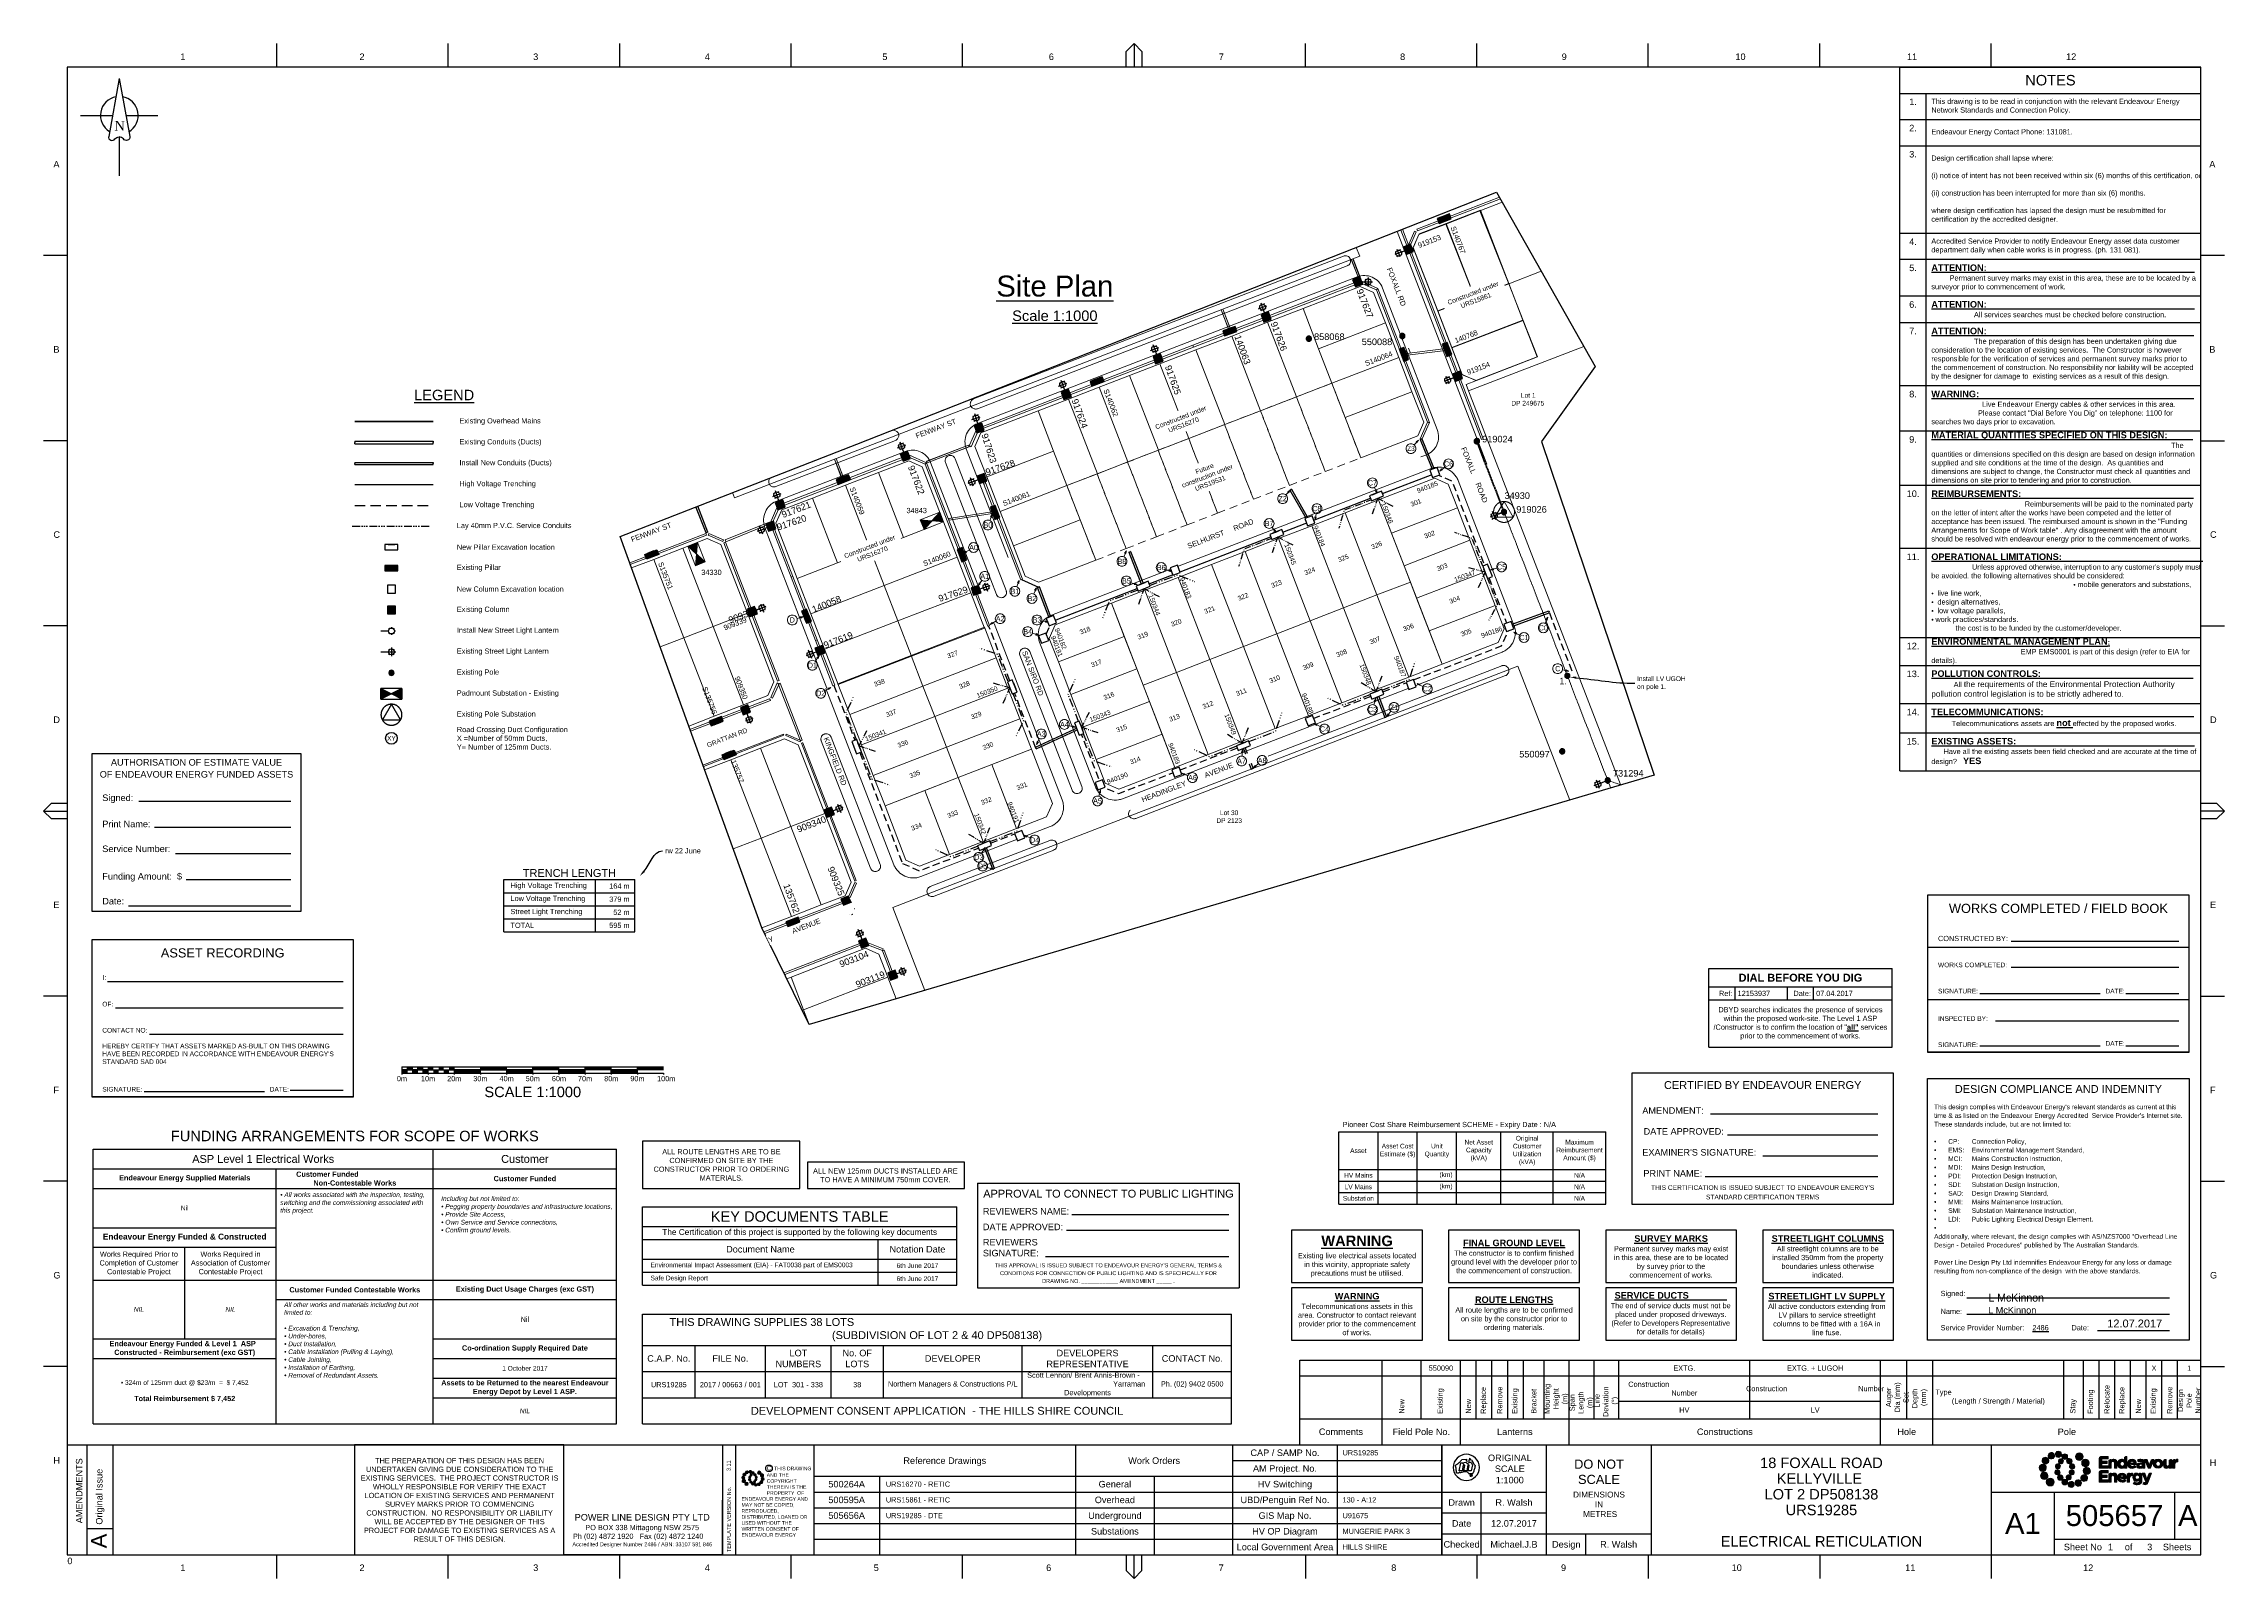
# Paper-space layout 'Retic' of a CAD drawing. Header units: metres, sheet in millimetres. Extents: x -9 to 824, y -9 to 577.
# The model-space entities are those that its viewports show. They can reach past a viewport. Long polylines and large blocks are cut down to what shows.
import ezdxf
from ezdxf import colors
from ezdxf.entities.mleader import LeaderData, LeaderLine
from ezdxf.enums import TextEntityAlignment as Align
from ezdxf.math import Vec2, Vec3

# ---------------------------------------------------------------- set-up
doc = ezdxf.new("R2010")
doc.units = ezdxf.units.M
for name, pattern in [('Cable Exist OH', [1, 1, 0]), ('Cable Exist UG', [7, 4, -1, 1, -1]), ('Dash', [5, 3, -2]), ('IE Trench LV', [6, 4, -2]), ('PHANTOM', [6.15, 3, -0.75, 0.3, -0.75, 0.3, -0.75, 0.3]), ('PHANTOMX2', [6.6, 3, -0.75, 0.2, -0.75, 0.2, -0.75, 0.2, -0.75])]:
    doc.linetypes.add(name, pattern=pattern)
doc.layers.get('0').update_dxf_attribs({"color": 6})
for name, color, linetype, lineweight in [('_User Miscellaneous1', 30, 'Continuous', 13), ('_User Miscellaneous2', 31, 'Continuous', 13), ('_User_LV_Exist', 5, 'Continuous', 35), ('Cadastre Developer_SP_EXT', 98, 'Continuous', 15), ('Cadastre Developer_SP_NEW', 92, 'Continuous', 15), ('Cadastre Land Parcels_SP_EXT', 118, 'Continuous', 15), ('Cadastre Road Names_SP_HV_LV_SL_EXT', 211, 'Continuous', 15)]:
    doc.layers.add(name, color=color, linetype=linetype, lineweight=lineweight)
doc.layers.add('_User Miscellaneous10', color=252, linetype='Continuous', lineweight=13, plot=False, transparency=0.9)
doc.layers.add('_User Miscellaneous12', color=252, linetype='Continuous', lineweight=13, plot=False, transparency=0.5)
doc.layers.add('Cadastre Roads_SP_NEW', color=214, linetype='Continuous', lineweight=15, transparency=0.65)
for name, color, linetype in [('Equip_LV_NEW', 2, 'Continuous'), ('Equip_SP_SL_EXT', 7, 'Continuous'), ('Notes', 7, 'Continuous'), ('Services_SP_NEW_UG', 2, 'IE Trench LV'), ('SupportsOH_SP_TR_HV_LV_SL_EXT', 7, 'Continuous'), ('SupportsUG_SP_LV_EXT', 7, 'Continuous'), ('SupportsUG_SP_LV_NEW', 2, 'Continuous'), ('SupportsUG_SP_LV_SL_EXT', 7, 'Continuous'), ('SupportsUG_SP_LV_SL_NEW', 2, 'Continuous'), ('Trench_SP_NEW', 2, 'Continuous'), ('UG_Details_SP_MISC', 7, 'Continuous')]:
    doc.layers.add(name, color=color, linetype=linetype)
doc.layers.add('Features_HIDE', color=1, linetype='Continuous', plot=False)
doc.layers.add('Viewports', color=6, linetype='Continuous', plot=False)
doc.layers.get('Features_HIDE').off()
doc.styles.add('ARIAL', font='arial.ttf', dxfattribs={"height": 2})
doc.styles.add('COLUMN_LABEL', font='arial.ttf', dxfattribs={"height": 2})
doc.styles.add('iecARIAL', font='arial.ttf', dxfattribs={"height": 2})
doc.styles.add('iecNAME', font='times.ttf')
doc.styles.add('ieISOCP', font='arial.ttf', dxfattribs={"height": 1.5})
doc.styles.add('POLE_LABEL', font='arial.ttf', dxfattribs={"height": 2})
doc.styles.add('SL_LABEL', font='arial.ttf', dxfattribs={"height": 2})
doc.styles.get("Standard").update_dxf_attribs({"font": 'arial.ttf'})
doc.linetypes.add('Cable o', pattern='A,3.5,-0.01,["O",Standard,S=1.25,R=0,X=0,Y=-0.63],-1.36', length=4.87)
doc.linetypes.add('IE Trench HV', pattern='A,4,-0.4,["/",Standard,S=2,R=0,X=0.25,Y=-1],-1.6', length=6)

# ---------------------------------------------------------------- blocks, each defined once
blk = doc.blocks.new('NorthPnt 11(NP11)')
for p, q in [((-19.7, 0), (-3.5, 0)), ((-0.1, -10.9), (-0.1, -30.8)), ((3.3, 0), (19.7, 0))]:
    blk.add_line(p, q)
for points in [[(-0.1, 18.8), (-5.4, -10.7, 0.877048), (-2.3, -11.9, -0.1543), (-0.1, -10.9, 0.090511)], [(-0.1, 18.8), (5.3, -10.7, -0.877048), (2.1, -11.9, 0.1543), (-0.1, -10.9, -0.090511)]]:
    blk.add_lwpolyline(points, format="xyb")
for start, end in [(100.5988, 238.8643), (300.0994, 80.4374)]:
    blk.add_arc((0, 0), 9.64, start, end)
at = {"style": 'iecNAME'}
blk.add_text('N', height=5.02, dxfattribs=at).set_placement((-2.6, -7.8))
blk = doc.blocks.new('*U276')
at = {"layer": 'Notes'}
for points in [[(0, 0), (2, 0), (2, 1.25), (0, 1.25)], [(2, 1.25), (4, 1.25), (4, 2.5), (2, 2.5)], [(4, 0), (6, 0), (6, 1.25), (4, 1.25)], [(6, 1.25), (8, 1.25), (8, 2.5), (6, 2.5)], [(8, 0), (10, 0), (10, 1.25), (8, 1.25)], [(10, 1.25), (12, 1.25), (12, 2.5), (10, 2.5)], [(12, 0), (14, 0), (14, 1.25), (12, 1.25)], [(14, 1.25), (16, 1.25), (16, 2.5), (14, 2.5)], [(16, 0), (18, 0), (18, 1.25), (16, 1.25)], [(18, 1.25), (20, 1.25), (20, 2.5), (18, 2.5)], [(20, 0), (30, 0), (30, 1.25), (20, 1.25)], [(30, 1.25), (40, 1.25), (40, 2.5), (30, 2.5)], [(40, 0), (50, 0), (50, 1.25), (40, 1.25)], [(50, 1.25), (60, 1.25), (60, 2.5), (50, 2.5)], [(60, 0), (70, 0), (70, 1.25), (60, 1.25)], [(70, 1.25), (80, 1.25), (80, 2.5), (70, 2.5)], [(80, 0), (90, 0), (90, 1.25), (80, 1.25)], [(90, 1.25), (100, 1.25), (100, 2.5), (90, 2.5)]]:
    blk.add_hatch(color=256, dxfattribs=at).paths.add_polyline_path(points)
for p, q in [((0, 2.5), (0, 0)), ((0, 2.5), (100, 2.5)), ((2, 1.25), (0, 1.25)), ((0, 1.25), (0, 0)), ((0, 0), (100, 0)), ((0, 0), (2, 0)), ((0, 0), (0, -0.5)), ((2, 2.5), (2, 1.25)), ((2, 0), (2, 1.25)), ((2, 1.25), (4, 1.25)), ((4, 1.25), (4, 2.5)), ((6, 1.25), (4, 1.25)), ((4, 1.25), (4, 0)), ((4, 0), (6, 0)), ((6, 2.5), (6, 1.25)), ((6, 0), (6, 1.25)), ((6, 1.25), (8, 1.25)), ((8, 1.25), (8, 2.5)), ((10, 1.25), (8, 1.25)), ((8, 1.25), (8, 0)), ((8, 0), (10, 0)), ((10, 2.5), (10, 1.25)), ((10, 1.25), (20, 1.25)), ((10, 0), (10, 1.25)), ((10, 0), (10, -0.5)), ((20, 1.25), (20, 2.5)), ((30, 1.25), (20, 1.25)), ((20, 1.25), (20, 0)), ((20, 0), (30, 0)), ((20, 0), (20, -0.5)), ((30, 2.5), (30, 1.25)), ((30, 0), (30, 1.25)), ((30, 1.25), (40, 1.25)), ((30, 0), (30, -0.5)), ((40, 1.25), (40, 2.5)), ((100, 1.26), (40, 1.25)), ((40, 1.25), (40, 0)), ((40, 0), (50, 0)), ((40, 0), (40, -0.5)), ((50, 0), (50, 2.5)), ((50, 0), (50, 1.25)), ((50, 0), (50, -0.5)), ((60, 0), (60, -0.5)), ((60.02, 0), (60.02, 2.5)), ((60.02, 0), (60.02, 1.25)), ((70, 0), (70, 2.5)), ((70, 0), (70, 1.25)), ((70.02, 0), (70.02, -0.5)), ((79.98, 0), (79.98, 2.5)), ((79.98, 0), (79.98, 1.25)), ((80, 0), (80, -0.5)), ((89.98, 0), (89.98, -0.5)), ((90.01, 0), (90.01, 2.5)), ((90.01, 0), (90.01, 1.25)), ((100.01, 0), (100.01, -0.5))]:
    blk.add_line(p, q, dxfattribs=at)
at = {"layer": 'Notes', "style": 'iecARIAL'}
for s, p in [('0m', (0, -2.04)), ('10m', (10, -2.04)), ('20m', (20, -2.04)), ('30m', (30, -2.04)), ('40m', (40, -2.04)), ('50m', (50, -2.04)), ('60m', (60, -2.04)), ('70m', (70, -2.04)), ('80m', (80, -2.04)), ('90m', (90, -2.04)), ('100m', (101, -2.04))]:
    blk.add_text(s, height=2, dxfattribs=at).set_placement(p, align=Align.MIDDLE_CENTER)
blk.add_text('SCALE 1:1000', height=4, dxfattribs=at).set_placement((50, -7.13), align=Align.MIDDLE)
blk = doc.blocks.new('*T252')
at = {"layer": 'Notes', "color": 0, "linetype": 'ByBlock', "lineweight": -2, "ltscale": 0.7, "transparency": 16777216}
for p, q in [((0, 105), (200, 105)), ((0, 0), (0, 105)), ((130, 0), (130, 105)), ((200, 0), (200, 105)), ((0, 97.5), (200, 97.5)), ((70, 0), (70, 97.5)), ((0, 90), (200, 90)), ((0, 75), (70, 75)), ((0, 67.5), (70, 67.5)), ((35, 32.5), (35, 67.5)), ((0, 55), (200, 55)), ((70, 47.5), (200, 47.5)), ((0, 32.5), (70, 32.5)), ((130, 32.5), (200, 32.5)), ((0, 25), (70, 25)), ((130, 25), (200, 25)), ((130, 17.5), (200, 17.5)), ((130, 10), (200, 10)), ((0, 0), (200, 0))]:
    blk.add_line(p, q, dxfattribs=at)
at = {"layer": 'Notes', "color": 0, "ltscale": 0.7, "transparency": 16777216}
for s, insert, char_height, width, attachment_point in [('FUNDING ARRANGEMENTS FOR SCOPE OF WORKS', (100, 110), 4, 197, 5), ('ASP Level 1 Electrical Works', (65, 101.25), 3, 127, 5), ('Customer', (165, 101.25), 3, 67, 5), ('{\\fArial|b1|i0|c0|p34;Endeavour Energy Supplied Materials}', (35, 93.75), 2, 67, 5), ('{\\fArial|b1|i0|c0|p34;Customer Funded                            Non-Contestable Works}', (100, 93.75), 2, 57, 5), ('{\\fArial|b1|i0|c0|p34;Customer Funded}', (165, 93.75), 2, 67, 5), ('Nil', (35, 82.5), 1.8, 67, 5), ('{\\fSymbol|b0|i1|c2|p18;\\C3;· \\fArial|b0|i1|c0|p34;All works associated with the inspection, testing, switching and the commissioning associated with this project.}', (71.5, 88.5), 1.8, 57, 1), ('{\\fArial|b0|i1|c0|p34;\\C3;Including but not limited to:\\P\\fSymbol|b0|i1|c2|p18;· \\fArial|b0|i1|c0|p34;Pegging property boundaries and infrastructure locations,                                                        \\P\\fSymbol|b0|i1|c2|p18;· \\fArial|b0|i1|c0|p34;Provide Site Access,\\P\\fSymbol|b0|i1|c2|p18;· \\fArial|b0|i1|c0|p34;Own Service and Service connections,\\P\\fSymbol|b0|i1|c2|p18;· \\fArial|b0|i1|c0|p34;Confirm ground levels.}', (133, 87), 1.8, 64, 1), ('{\\fArial|b1|i0|c0|p34;Endeavour Energy Funded & Constructed}', (35, 71.25), 2.25, 67, 5), ('Works Required Prior to Completion of Customer Contestable Project', (17.5, 61.25), 2, 32, 5), ('Works Required in Association of Customer Contestable Project', (52.5, 61.25), 2, 32, 5), ('{\\fArial|b1|i0|c0|p34;Customer Funded Contestable Works}', (100, 51.25), 2, 57, 5), ('{\\fArial|b1|i0|c0|p34;Existing Duct Usage Charges (exc GST)}', (165, 51.25), 2, 67, 5), ('{\\fArial|b0|i1|c0|p34;\\C3;NIL}', (17.5, 43.75), 1.8, 32, 5), ('{\\fArial|b0|i1|c0|p34;\\C3;NIL}', (52.5, 43.75), 1.8, 32, 5), ('{\\fArial|b0|i1|c0|p34;\\C3;All other works and materials including but not limited to:\\P                                                     \\P\\fSymbol|b0|i1|c2|p18;· \\fArial|b0|i1|c0|p34;Excavation & Trenching,\\P\\fSymbol|b0|i1|c2|p18;· \\fArial|b0|i1|c0|p34;Under-bores,\\P\\fSymbol|b0|i1|c2|p18;· \\fArial|b0|i1|c0|p34;Duct Installation,\\P\\fSymbol|b0|i1|c2|p18;· \\fArial|b0|i1|c0|p34;Cable Installation (Pulling & Laying),\\P\\fSymbol|b0|i1|c2|p18;· \\fArial|b0|i1|c0|p34;Cable Jointing, \\P\\fSymbol|b0|i1|c2|p18;· \\fArial|b0|i1|c0|p34;Installation of Earthing,\\P\\fSymbol|b0|i1|c2|p18;· \\fArial|b0|i1|c0|p34;Removal of Redundant Assets.}', (73, 46.5), 1.8, 54, 1), ('Nil', (165, 40), 2, 67, 5), ('{\\fArial|b1|i0|c0|p34;Endeavour Energy Funded & Level 1  ASP   Constructed - Reimbursement (exc GST)}', (35, 28.75), 2, 67, 5), ('{\\fArial|b1|i0|c0|p34;Co-ordination Supply Required Date }', (165, 28.75), 2, 67, 5), ('{\\fSymbol|b0|i0|c2|p18;\\H0.9x;\\C3;· \\fArial|b0|i0|c0|p34;324m of 125mm duct @ $23/m  =  $ 7,452\\P\\P\\fArial|b1|i0|c0|p34;\\H1.1111x;Total Reimbursement $ 7,452}', (35, 12.5), 2, 67, 5), ('{\\fArial|b1|i0|c0|p34;Assets to be Returned to the nearest Endeavour Energy Depot by Level 1 ASP.}', (165, 13.75), 2, 67, 5), ('{\\C3;1 October 2017', (165, 21.25), 1.8, 67, 5), ('{\\fArial|b0|i1|c0|p34;\\C3;NIL}', (165, 5), 1.8, 67, 5)]:
    blk.add_mtext(s, dxfattribs=dict(at, insert=insert, char_height=char_height, width=width, attachment_point=attachment_point))
blk = doc.blocks.new('*T320')
at = {"layer": 'Notes', "color": 0, "linetype": 'ByBlock', "lineweight": -2, "ltscale": 0.7, "transparency": 16777216}
for p, q in [((0, 20), (50, 20)), ((0, 0), (0, 20)), ((35, 0), (35, 20)), ((50, 0), (50, 20)), ((0, 15), (50, 15)), ((0, 10), (50, 10)), ((0, 5), (50, 5)), ((0, 0), (50, 0))]:
    blk.add_line(p, q, dxfattribs=at)
at = {"layer": 'Notes', "color": 0, "ltscale": 0.7, "transparency": 16777216}
for s, insert, char_height, width, attachment_point in [('High Voltage Trenching', (2.5, 17.5), 2, 30, 4), ('TRENCH LENGTH', (25, 22.5), 3, 47, 5), ('164 m', (48, 17.5), 2, 11, 6), ('Street Light Trenching', (2.5, 7.5), 2, 30, 4), ('Low Voltage Trenching', (2.5, 12.5), 2, 30, 4), ('379 m', (48, 12.5), 2, 11, 6), ('52 m', (48, 7.5), 2, 11, 6), ('TOTAL ', (2.5, 2.5), 2, 30, 4), (' 595 m', (48, 2.5), 2, 11, 6)]:
    blk.add_mtext(s, dxfattribs=dict(at, insert=insert, char_height=char_height, width=width, attachment_point=attachment_point))
blk = doc.blocks.new('*T325')
at = {"layer": 'Notes', "color": 0, "linetype": 'ByBlock', "lineweight": -2, "ltscale": 0.7, "transparency": 16777216}
for p, q in [((0, 41.99), (225, 41.99)), ((0, 0), (0, 41.99)), ((225, 0), (225, 41.99)), ((0, 30), (225, 30)), ((20, 10), (20, 30)), ((47, 10), (47, 30)), ((72, 10), (72, 30)), ((92, 10), (92, 30)), ((145, 10), (145, 30)), ((195, 10), (195, 30)), ((0, 20), (225, 20)), ((0, 10), (225, 10)), ((0, 0), (225, 0))]:
    blk.add_line(p, q, dxfattribs=at)
at = {"layer": 'Notes', "color": 7, "ltscale": 0.7, "transparency": 16777216, "attachment_point": 5}
for s, insert, char_height, width in [('THIS DRAWING SUPPLIES {\\C1;38} LOTS                                                                                                                    (SUBDIVISION OF {\\C1;LOT 2 & 40 DP508138})  ', (112.5, 35.99), 3, 222), ('C.A.P. No.', (10, 25), 2.5, 17), ('FILE No. ', (33.5, 25), 2.5, 24), ('LOT NUMBERS', (59.5, 25), 2.5, 22), ('No. OF LOTS', (82, 25), 2.5, 17), ('DEVELOPER', (118.5, 25), 2.5, 50), ('DEVELOPERS REPRESENTATIVE', (170, 25), 2.5, 47), ('CONTACT No.', (210, 25), 2.5, 27)]:
    blk.add_mtext(s, dxfattribs=dict(at, insert=insert, char_height=char_height, width=width))
at = {"layer": 'Notes', "color": 0, "ltscale": 0.7, "transparency": 16777216, "attachment_point": 5}
for s, insert, char_height, width in [('Scott Lennon/ Brent Annis-Brown -                                               Yarraman Developments', (170, 15), 2, 47), ('URS19285', (10, 15), 2, 17), ('\\A1;2017 / 00663 / 001', (33.5, 15), 2, 24), ('LOT  301 - 338', (59.5, 15), 2, 22), ('38', (82, 15), 2, 19), ('Northern Managers & Constructions P/L', (118.5, 15), 2, 50), ('Ph. (02) 9402 0500', (210, 15), 2, 27), ('\\A1;DEVELOPMENT CONSENT APPLICATION  - {\\C1;THE HILLS SHIRE COUNCIL}', (112.5, 5), 3, 222)]:
    blk.add_mtext(s, dxfattribs=dict(at, insert=insert, char_height=char_height, width=width))
blk = doc.blocks.new('*U299')
blk.add_hatch(color=256).paths.add_polyline_path([(-1, 0, 1), (1, 0, 1)])
blk.add_lwpolyline([(-1, 0, 1), (1, 0, 1)], format="xyb", close=True)
at = {"flags": 8}
blk.add_attdef('pNumber', text='', height=2, dxfattribs=at).set_placement((2.5, 2.5), align=Align.MIDDLE_CENTER)
at = {"style": 'POLE_LABEL', "flags": 9}
for tag, p in [('STRUCTURE_PLANT_NUMBER', (1.35, 0.03)), ('STREET_CODE', (1.35, -0.2))]:
    blk.add_attdef(tag, text='', height=0.2, dxfattribs=at).set_placement(p, align=Align.MIDDLE_LEFT)
at = {"flags": 1}
blk.add_attdef('Z', (1.35, -7.33), '', height=0.2, dxfattribs=at)
at = {"flags": 9}
for tag, p in [('OWNED_BY', (1.35, -0.4)), ('SPECIAL_USE', (1.35, -0.8)), ('STATE', (1.35, -1)), ('cLV', (1.35, -1.4)), ('hDepth', (1.35, -1.6)), ('hDia', (1.35, -1.8)), ('cHV', (1.35, -2)), ('cLinedev', (1.35, -3.4)), ('pExisting', (1.35, -3.8)), ('pFooting', (1.35, -4.4)), ('pNew', (1.35, -4.6)), ('pRelocate', (1.35, -5)), ('pRemove', (1.35, -5.2)), ('pReplace', (1.35, -5.4)), ('pStay', (1.35, -5.6)), ('pType', (1.35, -5.8)), ('cspan', (1.35, -6)), ('STREETNAME', (1.35, -6.2)), ('SUBURB', (1.35, -6.4)), ('OPERATED_BY', (1.36, -7.01)), ('PARENT', (1.35, -0.6)), ('USAGE', (1.35, -1.2)), ('LBRACKET', (1.35, -2.2)), ('LExisting', (1.35, -2.4)), ('LANTNUMBER', (1.35, -2.6)), ('LOther', (1.35, -2.8)), ('LRemove', (1.35, -3)), ('LEGEND', (1.35, -3.2)), ('LOCATION', (1.35, -3.6)), ('PFNUMBER', (1.35, -4)), ('NEWPFNUMBER', (1.35, -4.2)), ('NOTES', (1.35, -6.6)), ('MAINTAINED_BY', (1.36, -6.81))]:
    blk.add_attdef(tag, text='', height=0.2, dxfattribs=at).set_placement(p, align=Align.MIDDLE_LEFT)
blk = doc.blocks.new('*U304')
at = {"width": 0.9}
blk.add_attdef('ASSET_NUM', text='', height=2, dxfattribs=at).set_placement((4, 2), align=Align.MIDDLE_LEFT)
for tag, p, flags in [('SUBURB', (-2, 0), 1), ('STREETNAME', (-1.8, 0), 9), ('PARENT', (-1.6, 0), 9), ('NOTES', (-1.4, 0), 9), ('LOCATION', (-1.2, 0), 9), ('LEGEND', (-1, 0), 9), ('USAGE', (-0.8, 0), 9), ('SUPPORT_TYPE', (-0.6, 0), 9), ('STATE', (-0.4, 0), 9), ('OWNED_BY', (-0.2, 0), 9)]:
    blk.add_attdef(tag, p, '', height=0.2, rotation=270, dxfattribs=dict(flags=flags))
at = {"transparency": 33554687}
blk.add_wipeout([(1, 2.5), (1, -2.5), (-1, -2.5), (-1, 2.5)], dxfattribs=at)
blk.add_lwpolyline([(-1, 2.5), (-1, -1.25), (-1, 1.25), (-1, -2.5), (1, -2.5), (1, 2.5)], close=True)
blk = doc.blocks.new('PILLAR_EXT')
blk.add_hatch(color=256).paths.add_polyline_path([(-2.5, 1), (-2.5, -1), (2.5, -1), (2.5, 1)])
for p, q in [((-2.5, 0), (2.5, 0)), ((0, 1), (0, -1))]:
    blk.add_line(p, q)
at = {"ltscale": 10}
blk.add_line((2.5, 0), (-2.5, 0), dxfattribs=at)
blk.add_lwpolyline([(-2.5, -1), (-1.25, -1), (1.25, -1), (2.5, -1), (2.5, 1), (-2.5, 1)], close=True)
at = {"width": 0.9, "flags": 8}
blk.add_attdef('ASSET_NUM', text='', height=2, rotation=90, dxfattribs=at).set_placement((-2, 4), align=Align.MIDDLE_LEFT)
for tag, p, flags in [('OWNED_BY', (0, -0.2), 9), ('STATE', (0, -0.4), 9), ('SUPPORT_TYPE', (0, -0.6), 9), ('STREETNAME', (0, -1.8), 9), ('SUBURB', (0, -2), 1), ('USAGE', (0, -0.8), 9), ('LEGEND', (0, -1), 9), ('LOCATION', (0, -1.2), 9), ('NOTES', (0, -1.4), 9), ('PARENT', (0, -1.6), 9)]:
    blk.add_attdef(tag, p, '', height=0.2, dxfattribs=dict(flags=flags))
blk = doc.blocks.new('*U310')
at = {"ltscale": 10, "transparency": 33554687}
blk.add_wipeout([(-1.5, -1.5), (-1.5, 1.5), (1.5, 1.5), (1.5, -1.5)], dxfattribs=at)
blk.add_lwpolyline([(-1.5, 1.5), (-1.5, -1.5), (1.5, -1.5), (1.5, 1.5)], close=True)
at = {"width": 0.9, "flags": 8}
blk.add_attdef('ASSET_NUM', text='', height=2, dxfattribs=at).set_placement((4, 2), align=Align.MIDDLE_LEFT)
at = {"flags": 1}
blk.add_attdef('Z', (-2.35, -1.81), '', height=0.2, rotation=270, dxfattribs=at)
at = {"flags": 9}
for tag, p in [('NOTES', (-2, -1.81)), ('SUBURB', (-1.8, -1.81)), ('STREETNAME', (-1.6, -1.81)), ('LOCATION', (-1.4, -1.81)), ('LEGEND', (-1.2, -1.81)), ('USAGE', (-1, -1.81)), ('STATE', (-0.8, -1.81)), ('OWNED_BY', (-0.6, -1.81)), ('COLUMN_TYPE', (-0.4, -1.81)), ('STREET_CODE', (-0.2, -1.81)), ('STRUCTURE_PLANT_NUMBER', (0.03, -1.81))]:
    blk.add_attdef(tag, text='', height=0.2, rotation=270, dxfattribs=at).set_placement(p, align=Align.MIDDLE_LEFT)
blk = doc.blocks.new('*U309')
blk.add_hatch(color=256).paths.add_polyline_path([(1.5, -1.5), (1.5, 1.5), (-1.5, 1.5), (-1.5, -1.5)])
blk.add_lwpolyline([(1.5, 1.5), (-1.5, 1.5), (-1.5, -1.5), (1.5, -1.5)], close=True)
at = {"flags": 9}
for tag, style, p in [('STRUCTURE_PLANT_NUMBER', 'POLE_LABEL', (-1.81, -0.03)), ('STREET_CODE', 'COLUMN_LABEL', (-1.81, 0.2))]:
    blk.add_attdef(tag, text='', height=0.2, rotation=180, dxfattribs=dict(at, style=style)).set_placement(p, align=Align.MIDDLE_LEFT)
for tag, p in [('COLUMN_TYPE', (-1.81, 0.4)), ('STREETNAME', (-1.81, 1.6)), ('OWNED_BY', (-1.81, 0.6)), ('LOCATION', (-1.81, 1.4)), ('SUBURB', (-1.81, 1.8)), ('LEGEND', (-1.81, 1.2)), ('USAGE', (-1.81, 1)), ('NOTES', (-1.81, 2)), ('STATE', (-1.81, 0.8))]:
    blk.add_attdef(tag, text='', height=0.2, rotation=180, dxfattribs=at).set_placement(p, align=Align.MIDDLE_LEFT)
at = {"flags": 1}
blk.add_attdef('Z', (-1.81, 2.35), '', height=0.2, rotation=180, dxfattribs=at)
at = {"style": 'COLUMN_LABEL', "width": 0.9, "flags": 8}
blk.add_attdef('ASSET_NUM', text='', height=2, rotation=270, dxfattribs=at).set_placement((2, -4), align=Align.MIDDLE_LEFT)
blk = doc.blocks.new('SUB_POLE_EXT')
at = {"flags": 128}
for points in [[(-0.05, 4), (-0.15, 4), (-0.25, 3.99), (-0.34, 3.99), (-0.44, 3.98), (-0.54, 3.96), (-0.64, 3.95), (-0.73, 3.93), (-0.83, 3.91), (-0.92, 3.89), (-1.02, 3.87), (-1.11, 3.84), (-1.21, 3.81), (-1.3, 3.78), (-1.39, 3.75), (-1.49, 3.71), (-1.58, 3.68), (-1.67, 3.64), (-1.75, 3.59), (-1.84, 3.55), (-1.93, 3.5), (-2.01, 3.46), (-2.1, 3.41), (-2.18, 3.35), (-2.26, 3.3), (-2.34, 3.24), (-2.42, 3.18), (-2.5, 3.12), (-2.58, 3.06), (-2.65, 3), (-2.72, 2.93), (-2.79, 2.86), (-2.86, 2.79), (-2.93, 2.72), (-3, 2.65), (-3.06, 2.58), (-3.12, 2.5), (-3.18, 2.42), (-3.24, 2.34), (-3.3, 2.26), (-3.35, 2.18), (-3.41, 2.1), (-3.46, 2.01), (-3.5, 1.93), (-3.55, 1.84), (-3.59, 1.75), (-3.64, 1.67), (-3.68, 1.58), (-3.71, 1.49), (-3.75, 1.39), (-3.78, 1.3), (-3.81, 1.21), (-3.84, 1.11), (-3.87, 1.02), (-3.89, 0.92), (-3.91, 0.83), (-3.93, 0.73), (-3.95, 0.64), (-3.96, 0.54), (-3.98, 0.44), (-3.99, 0.34), (-3.99, 0.25), (-4, 0.15), (-4, 0.05), (-4, -0.05), (-4, -0.15), (-3.99, -0.25), (-3.99, -0.34), (-3.98, -0.44), (-3.96, -0.54), (-3.95, -0.64), (-3.93, -0.73), (-3.91, -0.83), (-3.89, -0.92), (-3.87, -1.02), (-3.84, -1.11), (-3.81, -1.21), (-3.78, -1.3), (-3.75, -1.39), (-3.71, -1.49), (-3.68, -1.58), (-3.64, -1.67), (-3.59, -1.75), (-3.55, -1.84), (-3.5, -1.93), (-3.46, -2.01), (-3.41, -2.1), (-3.35, -2.18), (-3.3, -2.26), (-3.24, -2.34), (-3.18, -2.42), (-3.12, -2.5), (-3.06, -2.58), (-3, -2.65), (-2.93, -2.72), (-2.86, -2.79), (-2.79, -2.86), (-2.72, -2.93), (-2.65, -3), (-2.58, -3.06), (-2.5, -3.12), (-2.42, -3.18), (-2.34, -3.24), (-2.26, -3.3), (-2.18, -3.35), (-2.1, -3.41), (-2.01, -3.46), (-1.93, -3.5), (-1.84, -3.55), (-1.75, -3.59), (-1.67, -3.64), (-1.58, -3.68), (-1.49, -3.71), (-1.39, -3.75), (-1.3, -3.78), (-1.21, -3.81), (-1.11, -3.84), (-1.02, -3.87), (-0.92, -3.89), (-0.83, -3.91), (-0.73, -3.93), (-0.64, -3.95), (-0.54, -3.96), (-0.44, -3.98), (-0.34, -3.99), (-0.25, -3.99), (-0.15, -4), (-0.05, -4), (0.05, -4), (0.15, -4), (0.25, -3.99), (0.34, -3.99), (0.44, -3.98), (0.54, -3.96), (0.64, -3.95), (0.73, -3.93), (0.83, -3.91), (0.92, -3.89), (1.02, -3.87), (1.11, -3.84), (1.21, -3.81), (1.3, -3.78), (1.39, -3.75), (1.49, -3.71), (1.58, -3.68), (1.67, -3.64), (1.75, -3.59), (1.84, -3.55), (1.93, -3.5), (2.01, -3.46), (2.1, -3.41), (2.18, -3.35), (2.26, -3.3), (2.34, -3.24), (2.42, -3.18), (2.5, -3.12), (2.58, -3.06), (2.65, -3), (2.72, -2.93), (2.79, -2.86), (2.86, -2.79), (2.93, -2.72), (3, -2.65), (3.06, -2.58), (3.12, -2.5), (3.18, -2.42), (3.24, -2.34), (3.3, -2.26), (3.35, -2.18), (3.41, -2.1), (3.46, -2.01), (3.5, -1.93), (3.55, -1.84), (3.59, -1.75), (3.64, -1.67), (3.68, -1.58), (3.71, -1.49), (3.75, -1.39), (3.78, -1.3), (3.81, -1.21), (3.84, -1.11), (3.87, -1.02), (3.89, -0.92), (3.91, -0.83), (3.93, -0.73), (3.95, -0.64), (3.96, -0.54), (3.98, -0.44), (3.99, -0.34), (3.99, -0.25), (4, -0.15), (4, -0.05), (4, 0.05), (4, 0.15), (3.99, 0.25), (3.99, 0.34), (3.98, 0.44), (3.96, 0.54), (3.95, 0.64), (3.93, 0.73), (3.91, 0.83), (3.89, 0.92), (3.87, 1.02), (3.84, 1.11), (3.81, 1.21), (3.78, 1.3), (3.75, 1.39), (3.71, 1.49), (3.68, 1.58), (3.64, 1.67), (3.59, 1.75), (3.55, 1.84), (3.5, 1.93), (3.46, 2.01), (3.41, 2.1), (3.35, 2.18), (3.3, 2.26), (3.24, 2.34), (3.18, 2.42), (3.12, 2.5), (3.06, 2.58), (3, 2.65), (2.93, 2.72), (2.86, 2.79), (2.79, 2.86), (2.72, 2.93), (2.65, 3), (2.58, 3.06), (2.5, 3.12), (2.42, 3.18), (2.34, 3.24), (2.26, 3.3), (2.18, 3.35), (2.1, 3.41), (2.01, 3.46), (1.93, 3.5), (1.84, 3.55), (1.75, 3.59), (1.67, 3.64), (1.58, 3.68), (1.49, 3.71), (1.39, 3.75), (1.3, 3.78), (1.21, 3.81), (1.11, 3.84), (1.02, 3.87), (0.92, 3.89), (0.83, 3.91), (0.73, 3.93), (0.64, 3.95), (0.54, 3.96), (0.44, 3.98), (0.34, 3.99), (0.25, 3.99), (0.15, 4), (0.05, 4)], [(0, 4), (-3.46, -2), (3.46, -2)]]:
    blk.add_lwpolyline(points, close=True, dxfattribs=at)
at = {"flags": 8}
blk.add_attdef('ASSET_NUM', text='', height=2.5, dxfattribs=at).set_placement((0, 7), align=Align.MIDDLE_CENTER)
for tag, flags, p in [('STREET_CODE', 9, (-1.38, 1.45)), ('NO_PHASES', 9, (-1.38, 1.05)), ('OPERATED_BY', 9, (-1.38, 0.65)), ('MAINTAINED_BY', 9, (-1.38, 0.45)), ('ORIENTATION', 9, (-1.38, 0.25)), ('OWNED_BY', 9, (-1.38, 0.05)), ('CONSTRUCTED_VOLTAGE', 9, (-1.13, 0.75)), ('OPERATING_VOLTAGE', 9, (-1.13, 0.35)), ('STATE', 9, (-1.38, -0.35)), ('USAGE', 9, (-1.38, -0.75)), ('LEGEND', 9, (-1.38, -0.95)), ('SUBURB', 9, (-1.38, -1.15)), ('STREETNAME', 9, (-1.38, -1.35)), ('LOCATION', 9, (-1.38, -1.55)), ('NOTES', 9, (-1.38, -1.75)), ('Z', 1, (-1.38, -1.95)), ('SECONDARY_VOLTAGE', 9, (-1.13, -0.65)), ('SUBSTATION_TYPE', 9, (-1.13, -1.05))]:
    blk.add_attdef(tag, text='', height=0.1, dxfattribs=dict(flags=flags)).set_placement(p, align=Align.MIDDLE_LEFT)
blk = doc.blocks.new('SL_LANTERN_EXT')
at = {"flags": 9}
for tag, p in [('LRATECODE', (-7.4, 0)), ('LOUTREACHVOCAB', (-7.2, 0)), ('LOUTREACH', (-7, 0)), ('LANTNUMBER', (-6.6, 0)), ('LNEW', (-6.4, 0)), ('LMASTVOCAB', (-6.2, 0)), ('LMAST', (-6, 0)), ('LLAMPVOCAB', (-5.8, 0)), ('LLAMP', (-5.6, 0)), ('LEXIST', (-5.4, 0)), ('LCHARGE3PERCENT', (-5.2, 0)), ('LCHARGE3', (-5, 0)), ('LCHARGE2PERCENT', (-4.8, 0)), ('LCHARGE2', (-4.6, 0)), ('LCHARGE1PERCENT', (-4.4, 0)), ('LCHARGE1', (-4.2, 0)), ('LCATEGORY', (-4, 0)), ('LBRACKETVOCAB', (-3.8, 0)), ('LBRACKET', (-3.6, 0)), ('LKINGHEIGHT', (-3.4, 0)), ('CREPLACE', (-3.2, 0)), ('CREMOVE', (-3, 0)), ('CNUMBER', (-2.8, 0)), ('CNEW', (-2.6, 0)), ('CEXIST', (-2.4, 0)), ('USAGE', (-2.2, 0)), ('STATE', (-2, 0))]:
    blk.add_attdef(tag, text='', height=0.001, rotation=270, dxfattribs=at).set_placement(p, align=Align.MIDDLE_LEFT)
for tag, p in [('LREMOVE', (0, -7.6)), ('LREPLACE', (0, -7.8)), ('LTYPE', (0, -8)), ('LTYPEVOCAB', (0, -8.2)), ('LEGEND', (0, -8.4)), ('SUBURB', (0, -8.6)), ('STREETNAME', (0, -8.8)), ('LOCATION', (0, -9)), ('NOTES', (0, -9.2)), ('MAINTAINED_BY', (0, -9.86))]:
    blk.add_attdef(tag, text='', height=0.001, dxfattribs=at).set_placement(p, align=Align.MIDDLE_LEFT)
blk.add_attdef('OPERATED_BY', (0, -9.61), '', height=0.001, dxfattribs=at)
at = {"transparency": 33554687}
blk.add_wipeout([(5.69, 0), (5.06, -1.06), (4, -1.69), (2.94, -1.06), (2.31, 0), (2.94, 1.06), (4, 1.69), (5.06, 1.06)], dxfattribs=at)
for p, q in [((0, 0), (4, 0)), ((2.94, 1.06), (3.2, 0.8)), ((4, 1.69), (4, 0)), ((5.06, 1.06), (4.8, 0.8)), ((2.94, -1.06), (3.2, -0.8)), ((4, 0), (5.69, 0)), ((4, 0), (4, -1.69)), ((5.06, -1.06), (4.8, -0.8))]:
    blk.add_line(p, q)
blk.add_circle((4, 0), 1.12)
at = {"flags": 9}
for tag, p in [('OWNED_BY', (-1.8, 0)), ('ORIENTATION', (-1.6, 0)), ('OPERATING_VOLTAGE', (-1.4, 0)), ('NO_PHASES', (-1.2, 0)), ('LANTERN_TYPE', (-1, 0)), ('LANTERN_PURPOSE', (-0.8, 0)), ('CONTROL_TYPE', (-0.6, 0)), ('CONSTRUCTED_VOLTAGE', (-0.4, 0))]:
    blk.add_attdef(tag, text='', height=0.001, rotation=270, dxfattribs=at).set_placement(p, align=Align.MIDDLE_LEFT)
at = {"style": 'SL_LABEL', "flags": 9}
blk.add_attdef('STREET_CODE', text='', height=0.001, rotation=270, dxfattribs=at).set_placement((0, 0), align=Align.MIDDLE_LEFT)
at = {"flags": 1}
blk.add_attdef('Z', (0, 0), '', height=0.001, rotation=270, dxfattribs=at)
at = {"width": 0.9}
blk.add_attdef('LNUMBER', text='', height=1, dxfattribs=at).set_placement((7, -1), align=Align.MIDDLE_LEFT)
blk = doc.blocks.new('*U529')
at = {"transparency": 33554687, "flags": 9}
for tag, p in [('LNEW', (-6.4, 0)), ('LMASTVOCAB', (-6.2, 0)), ('LMAST', (-6, 0)), ('LLAMPVOCAB', (-5.8, 0)), ('LLAMP', (-5.6, 0)), ('LEXIST', (-5.4, 0)), ('LCHARGE3PERCENT', (-5.2, 0)), ('LCHARGE3', (-5, 0)), ('LCHARGE2PERCENT', (-4.8, 0)), ('LCHARGE2', (-4.6, 0)), ('LCHARGE1PERCENT', (-4.4, 0)), ('LCHARGE1', (-4.2, 0)), ('LCATEGORY', (-4, 0)), ('LBRACKETVOCAB', (-3.8, 0)), ('LBRACKET', (-3.6, 0)), ('LKINGHEIGHT', (-3.4, 0)), ('CREPLACE', (-3.2, 0)), ('CREMOVE', (-3, 0)), ('CNUMBER', (-2.8, 0)), ('CNEW', (-2.6, 0)), ('CEXIST', (-2.4, 0)), ('USAGE', (-2.2, 0)), ('STATE', (-2, 0))]:
    blk.add_attdef(tag, text='', height=0.2, rotation=270, dxfattribs=at).set_placement(p, align=Align.MIDDLE_LEFT)
at = {"transparency": 33554687}
blk.add_wipeout([(5.69, 0), (5.06, -1.06), (4, -1.69), (2.94, -1.06), (2.31, 0), (2.94, 1.06), (4, 1.69), (5.06, 1.06)], dxfattribs=at)
for p, q in [((0, 0), (2.88, 0)), ((2.94, 1.06), (3.2, 0.8)), ((4, 1.5), (4, 1.12)), ((5.06, 1.06), (4.8, 0.8)), ((2.94, -1.06), (3.2, -0.8)), ((4, -1.12), (4, -1.5)), ((5.06, -1.06), (4.8, -0.8)), ((5.13, 0), (5.5, 0))]:
    blk.add_line(p, q, dxfattribs=at)
blk.add_circle((4, 0), 1.12, dxfattribs=at)
at = {"transparency": 33554687, "flags": 9}
for tag, p in [('LANTNUMBER', (-1.4, 2.6)), ('LOUTREACH', (-1.4, 2.2)), ('LOUTREACHVOCAB', (-1.4, 2)), ('LRATECODE', (-1.4, 1.8)), ('LREMOVE', (-1.4, 1.6)), ('LREPLACE', (-1.4, 1.4)), ('LTYPE', (-1.4, 1.2)), ('LTYPEVOCAB', (-1.4, 1)), ('LEGEND', (-1.4, 0.8)), ('SUBURB', (-1.4, 0.6)), ('STREETNAME', (-1.4, 0.4)), ('LOCATION', (-1.4, 0.2)), ('OWNED_BY', (-1.8, 0)), ('ORIENTATION', (-1.6, 0)), ('OPERATING_VOLTAGE', (-1.4, 0)), ('MAINTAINED_BY', (-1.4, -0.66)), ('NOTES', (-1.4, 0)), ('NO_PHASES', (-1.2, 0)), ('LANTERN_TYPE', (-1, 0)), ('LANTERN_PURPOSE', (-0.8, 0)), ('CONTROL_TYPE', (-0.6, 0)), ('CONSTRUCTED_VOLTAGE', (-0.4, 0))]:
    blk.add_attdef(tag, text='', height=0.2, rotation=270, dxfattribs=at).set_placement(p, align=Align.MIDDLE_LEFT)
at = {"transparency": 33554687, "style": 'SL_LABEL', "flags": 8}
blk.add_attdef('ASSET_NUM', text='', height=1, dxfattribs=at).set_placement((7, 1), align=Align.MIDDLE_LEFT)
at = {"transparency": 33554687}
for tag, p, height, flags in [('OPERATED_BY', (-1.4, -0.41), 0.2, 9), ('Z', (0, 0), 0.001, 1)]:
    blk.add_attdef(tag, p, '', height=height, rotation=270, dxfattribs=dict(at, flags=flags))
at = {"transparency": 33554687, "style": 'SL_LABEL', "flags": 9}
blk.add_attdef('STREET_CODE', text='', height=0.001, rotation=270, dxfattribs=at).set_placement((0, 0), align=Align.MIDDLE_LEFT)
at = {"transparency": 33554687, "flags": 8}
blk.add_attdef('LNUMBER', text='', height=1, dxfattribs=at).set_placement((7, -1), align=Align.MIDDLE_LEFT)
blk = doc.blocks.new('*U318')
blk.add_circle((0, 0), 2.25)
at = {"width": 0.9}
blk.add_attdef('CODE', text='', height=1.8, dxfattribs=at).set_placement((0, 0), align=Align.MIDDLE_CENTER)
at = {"flags": 1}
blk.add_attdef('Z', (0, 0), '', height=0.2, dxfattribs=at)
blk = doc.blocks.new('SUB_PADMOUNT_EXT')
at = {"ltscale": 10}
h = blk.add_hatch(color=256, dxfattribs=at)
h.dxf.hatch_style = 1
h.paths.add_polyline_path([(4, -2), (0, 0), (4, 2)])
h.paths.add_polyline_path([(-4, -2), (-4, 2), (0, 0)])
blk.add_line((4, 2), (-4, -2))
blk.add_lwpolyline([(-4, -2), (4, -2), (4, 2), (-4, 2)], close=True)
at = {"ltscale": 10, "flags": 128}
for points in [[(-4, -2), (-4, 2), (0, 0)], [(4, -2), (0, 0), (4, 2)]]:
    blk.add_lwpolyline(points, close=True, dxfattribs=at)
at = {"flags": 8}
blk.add_attdef('ASSET_NUM', text='', height=2.5, dxfattribs=at).set_placement((0, 5), align=Align.MIDDLE_CENTER)
for tag, flags, p in [('STREET_CODE', 9, (1.5, 0)), ('OPERATING_VOLTAGE', 9, (1.5, -0.4)), ('ORIENTATION', 9, (1.5, -0.6)), ('OWNED_BY', 9, (1.5, -0.8)), ('OPERATED_BY', 9, (1.5, -1)), ('CONSTRUCTED_VOLTAGE', 9, (1.5, -1.4)), ('SECONDARY_VOLTAGE', 9, (1.5, -1.6)), ('STATE', 9, (1.5, -1.8)), ('SUBSTATION_TYPE', 9, (1.5, -2.2)), ('SUBURB', 9, (1.5, -2.8)), ('STREETNAME', 9, (1.5, -3)), ('Z', 1, (1.5, -3.6)), ('NO_PHASES', 9, (1.5, -0.2)), ('MAINTAINED_BY', 9, (1.5, -1.2)), ('PARENT', 9, (1.5, -2)), ('USAGE', 9, (1.5, -2.4)), ('LEGEND', 9, (1.5, -2.6)), ('LOCATION', 9, (1.5, -3.2)), ('NOTES', 9, (1.5, -3.4))]:
    blk.add_attdef(tag, text='', height=0.2, dxfattribs=dict(flags=flags)).set_placement(p, align=Align.MIDDLE_LEFT)
blk = doc.blocks.new('*U424')
at = {"layer": 'Notes', "insert": (0, 0), "char_height": 8, "attachment_point": 2}
blk.add_mtext('{\\H0.99997x;\\LSite Plan\\H1.3333x;\\P\\H0.37501x;Scale 1:1000}', dxfattribs=at)
blk = doc.blocks.new('EE_LOGO_SMALL')
at = {"layer": 'Notes'}
h = blk.add_hatch(color=256, dxfattribs=at)
edge = h.paths.add_edge_path()
edge.add_spline(control_points=[(-8.4, 2), (-9.2, 2), (-9.8, 1.4), (-9.8, 0.7), (-9.9, -0.1), (-9.3, -0.7), (-8.6, -0.8), (-7.8, -0.8), (-7.2, -0.2), (-7.1, 0.5), (-7.1, 1.3), (-7.7, 1.9), (-8.4, 2)], knot_values=[0, 0, 0, 0, 1, 1, 1, 2, 2, 2, 3, 3, 3, 4, 4, 4, 4], degree=3, periodic=0)
h = blk.add_hatch(color=256, dxfattribs=at)
edge = h.paths.add_edge_path()
edge.add_spline(control_points=[(-6.8, 4.5), (-7.4, 4.8), (-8.2, 4.6), (-8.6, 4), (-8.9, 3.4), (-8.7, 2.6), (-8.1, 2.2), (-7.5, 1.9), (-6.7, 2.1), (-6.3, 2.7), (-6, 3.3), (-6.2, 4.1), (-6.8, 4.5)], knot_values=[0, 0, 0, 0, 1, 1, 1, 2, 2, 2, 3, 3, 3, 4, 4, 4, 4], degree=3, periodic=0)
h = blk.add_hatch(color=256, dxfattribs=at)
edge = h.paths.add_edge_path()
edge.add_spline(control_points=[(-4.2, 5.9), (-4.6, 6.5), (-5.3, 6.6), (-5.9, 6.3), (-6.4, 5.9), (-6.6, 5.1), (-6.2, 4.6), (-5.9, 4), (-5.1, 3.8), (-4.6, 4.2), (-4, 4.6), (-3.8, 5.3), (-4.2, 5.9)], knot_values=[0, 0, 0, 0, 1, 1, 1, 2, 2, 2, 3, 3, 3, 4, 4, 4, 4], degree=3, periodic=0)
h = blk.add_hatch(color=256, dxfattribs=at)
edge = h.paths.add_edge_path()
edge.add_spline(control_points=[(-1.3, 5.9), (-1.4, 6.5), (-2, 7), (-2.6, 6.9), (-3.3, 6.9), (-3.7, 6.3), (-3.7, 5.6), (-3.6, 5), (-3, 4.5), (-2.4, 4.6), (-1.7, 4.7), (-1.3, 5.2), (-1.3, 5.9)], knot_values=[0, 0, 0, 0, 1, 1, 1, 2, 2, 2, 3, 3, 3, 4, 4, 4, 4], degree=3, periodic=0)
h = blk.add_hatch(color=256, dxfattribs=at)
edge = h.paths.add_edge_path()
edge.add_spline(control_points=[(-2.5, 2.1), (-3, 2.2), (-3.5, 1.9), (-3.6, 1.3), (-3.7, 0.8), (-3.4, 0.3), (-2.9, 0.2), (-2.4, 0.1), (-1.9, 0.4), (-1.8, 0.9), (-1.7, 1.5), (-2, 2), (-2.5, 2.1)], knot_values=[0, 0, 0, 0, 1, 1, 1, 2, 2, 2, 3, 3, 3, 4, 4, 4, 4], degree=3, periodic=0)
h = blk.add_hatch(color=256, dxfattribs=at)
edge = h.paths.add_edge_path()
edge.add_spline(control_points=[(1, 4.9), (1, 4.3), (0.5, 3.8), (-0.1, 3.8), (-0.7, 3.8), (-1.2, 4.3), (-1.2, 4.9), (-1.2, 5.5), (-0.7, 6), (-0.1, 6), (0.5, 6), (1, 5.5), (1, 4.9)], knot_values=[0, 0, 0, 0, 1, 1, 1, 2, 2, 2, 3, 3, 3, 4, 4, 4, 4], degree=3, periodic=0)
edge = h.paths.add_edge_path()
edge.add_spline(control_points=[(-1.4, 4), (-1.9, 4.1), (-2.4, 3.8), (-2.5, 3.3), (-2.6, 2.7), (-2.3, 2.2), (-1.8, 2.1), (-1.3, 2), (-0.7, 2.3), (-0.6, 2.9), (-0.5, 3.4), (-0.9, 3.9), (-1.4, 4)], knot_values=[0, 0, 0, 0, 1, 1, 1, 2, 2, 2, 3, 3, 3, 4, 4, 4, 4], degree=3, periodic=0)
h = blk.add_hatch(color=256, dxfattribs=at)
edge = h.paths.add_edge_path()
edge.add_spline(control_points=[(2.3, 2.4), (2.8, 2.8), (2.8, 3.4), (2.4, 3.9), (2, 4.3), (1.4, 4.3), (0.9, 3.9), (0.5, 3.6), (0.5, 2.9), (0.9, 2.5), (1.2, 2), (1.9, 2), (2.3, 2.4)], knot_values=[0, 0, 0, 0, 1, 1, 1, 2, 2, 2, 3, 3, 3, 4, 4, 4, 4], degree=3, periodic=0)
edge = h.paths.add_edge_path()
edge.add_spline(control_points=[(1, 4.9), (1, 4.3), (0.5, 3.8), (-0.1, 3.8), (-0.7, 3.8), (-1.2, 4.3), (-1.2, 4.9), (-1.2, 5.5), (-0.7, 6), (-0.1, 6), (0.5, 6), (1, 5.5), (1, 4.9)], knot_values=[0, 0, 0, 0, 1, 1, 1, 2, 2, 2, 3, 3, 3, 4, 4, 4, 4], degree=3, periodic=0)
h = blk.add_hatch(color=256, dxfattribs=at)
edge = h.paths.add_edge_path()
edge.add_spline(control_points=[(1, 4.9), (1, 4.3), (0.5, 3.8), (-0.1, 3.8), (-0.7, 3.8), (-1.2, 4.3), (-1.2, 4.9), (-1.2, 5.5), (-0.7, 6), (-0.1, 6), (0.5, 6), (1, 5.5), (1, 4.9)], knot_values=[0, 0, 0, 0, 1, 1, 1, 2, 2, 2, 3, 3, 3, 4, 4, 4, 4], degree=3, periodic=0)
edge = h.paths.add_edge_path(flags=16)
edge.add_spline(control_points=[(1, 4.9), (1, 4.3), (0.5, 3.8), (-0.1, 3.8), (-0.7, 3.8), (-1.2, 4.3), (-1.2, 4.9), (-1.2, 5.5), (-0.7, 6), (-0.1, 6), (0.5, 6), (1, 5.5), (1, 4.9)], knot_values=[0, 0, 0, 0, 1, 1, 1, 2, 2, 2, 3, 3, 3, 4, 4, 4, 4], degree=3, periodic=0)
h = blk.add_hatch(color=256, dxfattribs=at)
edge = h.paths.add_edge_path()
edge.add_spline(control_points=[(3, 0.2), (3.5, 0.3), (3.8, 0.9), (3.7, 1.4), (3.6, 1.9), (3, 2.3), (2.5, 2.1), (1.9, 2), (1.6, 1.4), (1.8, 0.9), (1.9, 0.4), (2.5, 0.1), (3, 0.2)], knot_values=[0, 0, 0, 0, 1, 1, 1, 2, 2, 2, 3, 3, 3, 4, 4, 4, 4], degree=3, periodic=0)
h = blk.add_hatch(color=256, dxfattribs=at)
edge = h.paths.add_edge_path()
edge.add_spline(control_points=[(7, 4.9), (7, 4), (6.3, 3.4), (5.5, 3.4), (4.6, 3.4), (4, 4), (4, 4.9), (4, 5.7), (4.6, 6.4), (5.5, 6.4), (6.3, 6.4), (7, 5.7), (7, 4.9)], knot_values=[0, 0, 0, 0, 1, 1, 1, 2, 2, 2, 3, 3, 3, 4, 4, 4, 4], degree=3, periodic=0)
h = blk.add_hatch(color=256, dxfattribs=at)
edge = h.paths.add_edge_path()
edge.add_spline(control_points=[(8.4, 1.1), (9.1, 1.5), (9.4, 2.3), (9.1, 3), (8.8, 3.7), (7.9, 4.1), (7.2, 3.8), (6.5, 3.4), (6.2, 2.6), (6.5, 1.9), (6.8, 1.2), (7.7, 0.8), (8.4, 1.1)], knot_values=[0, 0, 0, 0, 1, 1, 1, 2, 2, 2, 3, 3, 3, 4, 4, 4, 4], degree=3, periodic=0)
h = blk.add_hatch(color=256, dxfattribs=at)
edge = h.paths.add_edge_path()
edge.add_spline(control_points=[(8.3, -1.9), (9, -1.9), (9.7, -1.4), (9.7, -0.6), (9.7, 0.1), (9.2, 0.8), (8.4, 0.8), (7.7, 0.8), (7, 0.3), (7, -0.5), (6.9, -1.2), (7.5, -1.9), (8.3, -1.9)], knot_values=[0, 0, 0, 0, 1, 1, 1, 2, 2, 2, 3, 3, 3, 4, 4, 4, 4], degree=3, periodic=0)
h = blk.add_hatch(color=256, dxfattribs=at)
edge = h.paths.add_edge_path()
edge.add_spline(control_points=[(-8.5, -1.1), (-9.2, -1.4), (-9.6, -2.3), (-9.3, -3), (-8.9, -3.7), (-8.1, -4), (-7.4, -3.7), (-6.7, -3.4), (-6.3, -2.5), (-6.6, -1.8), (-7, -1.1), (-7.8, -0.8), (-8.5, -1.1)], knot_values=[0, 0, 0, 0, 1, 1, 1, 2, 2, 2, 3, 3, 3, 4, 4, 4, 4], degree=3, periodic=0)
h = blk.add_hatch(color=256, dxfattribs=at)
edge = h.paths.add_edge_path()
edge.add_spline(control_points=[(-7.1, -4.8), (-7.1, -4), (-6.5, -3.3), (-5.6, -3.3), (-4.8, -3.3), (-4.1, -4), (-4.1, -4.8), (-4.1, -5.7), (-4.8, -6.3), (-5.6, -6.3), (-6.5, -6.3), (-7.1, -5.7), (-7.1, -4.8)], knot_values=[0, 0, 0, 0, 1, 1, 1, 2, 2, 2, 3, 3, 3, 4, 4, 4, 4], degree=3, periodic=0)
h = blk.add_hatch(color=256, dxfattribs=at)
edge = h.paths.add_edge_path()
edge.add_spline(control_points=[(-3.1, -0.2), (-3.7, -0.3), (-4, -0.8), (-3.8, -1.4), (-3.7, -1.9), (-3.2, -2.2), (-2.6, -2.1), (-2.1, -1.9), (-1.8, -1.4), (-1.9, -0.9), (-2.1, -0.3), (-2.6, 0), (-3.1, -0.2)], knot_values=[0, 0, 0, 0, 1, 1, 1, 2, 2, 2, 3, 3, 3, 4, 4, 4, 4], degree=3, periodic=0)
h = blk.add_hatch(color=256, dxfattribs=at)
edge = h.paths.add_edge_path()
edge.add_spline(control_points=[(-2.5, -2.3), (-2.9, -2.7), (-3, -3.4), (-2.6, -3.8), (-2.2, -4.2), (-1.5, -4.3), (-1.1, -3.9), (-0.7, -3.5), (-0.6, -2.8), (-1, -2.4), (-1.4, -2), (-2, -1.9), (-2.5, -2.3)], knot_values=[0, 0, 0, 0, 1, 1, 1, 2, 2, 2, 3, 3, 3, 4, 4, 4, 4], degree=3, periodic=0)
h = blk.add_hatch(color=256, dxfattribs=at)
edge = h.paths.add_edge_path()
edge.add_spline(control_points=[(-1.2, -4.8), (-1.2, -4.2), (-0.7, -3.7), (-0.1, -3.7), (0.5, -3.7), (1, -4.2), (1, -4.8), (1, -5.4), (0.5, -5.9), (-0.1, -5.9), (-0.7, -5.9), (-1.2, -5.4), (-1.2, -4.8)], knot_values=[0, 0, 0, 0, 1, 1, 1, 2, 2, 2, 3, 3, 3, 4, 4, 4, 4], degree=3, periodic=0)
h = blk.add_hatch(color=256, dxfattribs=at)
edge = h.paths.add_edge_path()
edge.add_spline(control_points=[(1.2, -3.9), (1.7, -4.1), (2.2, -3.7), (2.3, -3.2), (2.5, -2.7), (2.1, -2.2), (1.6, -2.1), (1.1, -2), (0.6, -2.3), (0.5, -2.8), (0.4, -3.3), (0.7, -3.8), (1.2, -3.9)], knot_values=[0, 0, 0, 0, 1, 1, 1, 2, 2, 2, 3, 3, 3, 4, 4, 4, 4], degree=3, periodic=0)
h = blk.add_hatch(color=256, dxfattribs=at)
edge = h.paths.add_edge_path()
edge.add_spline(control_points=[(1.2, -5.8), (1.3, -6.5), (1.8, -6.9), (2.5, -6.9), (3.1, -6.8), (3.6, -6.2), (3.5, -5.6), (3.4, -5), (2.9, -4.5), (2.2, -4.6), (1.6, -4.6), (1.1, -5.2), (1.2, -5.8)], knot_values=[0, 0, 0, 0, 1, 1, 1, 2, 2, 2, 3, 3, 3, 4, 4, 4, 4], degree=3, periodic=0)
h = blk.add_hatch(color=256, dxfattribs=at)
edge = h.paths.add_edge_path()
edge.add_spline(control_points=[(2.4, -2), (2.9, -2.1), (3.4, -1.8), (3.5, -1.3), (3.6, -0.8), (3.3, -0.3), (2.8, -0.2), (2.2, -0.1), (1.7, -0.4), (1.6, -0.9), (1.5, -1.4), (1.8, -1.9), (2.4, -2)], knot_values=[0, 0, 0, 0, 1, 1, 1, 2, 2, 2, 3, 3, 3, 4, 4, 4, 4], degree=3, periodic=0)
h = blk.add_hatch(color=256, dxfattribs=at)
edge = h.paths.add_edge_path()
edge.add_spline(control_points=[(4, -5.8), (4.4, -6.4), (5.2, -6.6), (5.7, -6.2), (6.3, -5.8), (6.5, -5.1), (6.1, -4.5), (5.7, -4), (5, -3.8), (4.4, -4.2), (3.8, -4.5), (3.7, -5.3), (4, -5.8)], knot_values=[0, 0, 0, 0, 1, 1, 1, 2, 2, 2, 3, 3, 3, 4, 4, 4, 4], degree=3, periodic=0)
h = blk.add_hatch(color=256, dxfattribs=at)
edge = h.paths.add_edge_path()
edge.add_spline(control_points=[(6.7, -4.4), (7.3, -4.8), (8.1, -4.6), (8.4, -4), (8.8, -3.3), (8.6, -2.6), (8, -2.2), (7.3, -1.8), (6.6, -2.1), (6.2, -2.7), (5.8, -3.3), (6, -4.1), (6.7, -4.4)], knot_values=[0, 0, 0, 0, 1, 1, 1, 2, 2, 2, 3, 3, 3, 4, 4, 4, 4], degree=3, periodic=0)
at = {"layer": 'Notes', "lineweight": 0}
for points in [[(1.8, 2.1), (1.8, 2.1)], [(-2, -2.1), (-2, -2.1)]]:
    blk.add_lwpolyline(points, dxfattribs=at)
for points in [[(-8.4, 2), (-9.2, 2), (-9.8, 1.4), (-9.8, 0.7), (-9.9, -0.1), (-9.3, -0.7), (-8.6, -0.8), (-7.8, -0.8), (-7.2, -0.2), (-7.1, 0.5), (-7.1, 1.3), (-7.7, 1.9), (-8.4, 2)], [(-6.8, 4.5), (-7.4, 4.8), (-8.2, 4.6), (-8.6, 4), (-8.9, 3.4), (-8.7, 2.6), (-8.1, 2.2), (-7.5, 1.9), (-6.7, 2.1), (-6.3, 2.7), (-6, 3.3), (-6.2, 4.1), (-6.8, 4.5)], [(-4.2, 5.9), (-4.6, 6.5), (-5.3, 6.6), (-5.9, 6.3), (-6.4, 5.9), (-6.6, 5.1), (-6.2, 4.6), (-5.9, 4), (-5.1, 3.8), (-4.6, 4.2), (-4, 4.6), (-3.8, 5.3), (-4.2, 5.9)], [(-1.3, 5.9), (-1.4, 6.5), (-2, 7), (-2.6, 6.9), (-3.3, 6.9), (-3.7, 6.3), (-3.7, 5.6), (-3.6, 5), (-3, 4.5), (-2.4, 4.6), (-1.7, 4.7), (-1.3, 5.2), (-1.3, 5.9)], [(-2.5, 2.1), (-3, 2.2), (-3.5, 1.9), (-3.6, 1.3), (-3.7, 0.8), (-3.4, 0.3), (-2.9, 0.2), (-2.4, 0.1), (-1.9, 0.4), (-1.8, 0.9), (-1.7, 1.5), (-2, 2), (-2.5, 2.1)], [(-1.4, 4), (-1.9, 4.1), (-2.4, 3.8), (-2.5, 3.3), (-2.6, 2.7), (-2.3, 2.2), (-1.8, 2.1), (-1.3, 2), (-0.7, 2.3), (-0.6, 2.9), (-0.5, 3.4), (-0.9, 3.9), (-1.4, 4)], [(1, 4.9), (1, 4.3), (0.5, 3.8), (-0.1, 3.8), (-0.7, 3.8), (-1.2, 4.3), (-1.2, 4.9), (-1.2, 5.5), (-0.7, 6), (-0.1, 6), (0.5, 6), (1, 5.5), (1, 4.9)], [(1, 4.9), (1, 4.3), (0.5, 3.8), (-0.1, 3.8), (-0.7, 3.8), (-1.2, 4.3), (-1.2, 4.9), (-1.2, 5.5), (-0.7, 6), (-0.1, 6), (0.5, 6), (1, 5.5), (1, 4.9)], [(2.3, 2.4), (2.8, 2.8), (2.8, 3.4), (2.4, 3.9), (2, 4.3), (1.4, 4.3), (0.9, 3.9), (0.5, 3.6), (0.5, 2.9), (0.9, 2.5), (1.2, 2), (1.9, 2), (2.3, 2.4)], [(3, 0.2), (3.5, 0.3), (3.8, 0.9), (3.7, 1.4), (3.6, 1.9), (3, 2.3), (2.5, 2.1), (1.9, 2), (1.6, 1.4), (1.8, 0.9), (1.9, 0.4), (2.5, 0.1), (3, 0.2)], [(7, 4.9), (7, 4), (6.3, 3.4), (5.5, 3.4), (4.6, 3.4), (4, 4), (4, 4.9), (4, 5.7), (4.6, 6.4), (5.5, 6.4), (6.3, 6.4), (7, 5.7), (7, 4.9)], [(8.4, 1.1), (9.1, 1.5), (9.4, 2.3), (9.1, 3), (8.8, 3.7), (7.9, 4.1), (7.2, 3.8), (6.5, 3.4), (6.2, 2.6), (6.5, 1.9), (6.8, 1.2), (7.7, 0.8), (8.4, 1.1)], [(8.3, -1.9), (9, -1.9), (9.7, -1.4), (9.7, -0.6), (9.7, 0.1), (9.2, 0.8), (8.4, 0.8), (7.7, 0.8), (7, 0.3), (7, -0.5), (6.9, -1.2), (7.5, -1.9), (8.3, -1.9)], [(-8.5, -1.1), (-9.2, -1.4), (-9.6, -2.3), (-9.3, -3), (-8.9, -3.7), (-8.1, -4), (-7.4, -3.7), (-6.7, -3.4), (-6.3, -2.5), (-6.6, -1.8), (-7, -1.1), (-7.8, -0.8), (-8.5, -1.1)], [(-7.1, -4.8), (-7.1, -4), (-6.5, -3.3), (-5.6, -3.3), (-4.8, -3.3), (-4.1, -4), (-4.1, -4.8), (-4.1, -5.7), (-4.8, -6.3), (-5.6, -6.3), (-6.5, -6.3), (-7.1, -5.7), (-7.1, -4.8)], [(-3.1, -0.2), (-3.7, -0.3), (-4, -0.8), (-3.8, -1.4), (-3.7, -1.9), (-3.2, -2.2), (-2.6, -2.1), (-2.1, -1.9), (-1.8, -1.4), (-1.9, -0.9), (-2.1, -0.3), (-2.6, 0), (-3.1, -0.2)], [(-2.5, -2.3), (-2.9, -2.7), (-3, -3.4), (-2.6, -3.8), (-2.2, -4.2), (-1.5, -4.3), (-1.1, -3.9), (-0.7, -3.5), (-0.6, -2.8), (-1, -2.4), (-1.4, -2), (-2, -1.9), (-2.5, -2.3)], [(-1.2, -4.8), (-1.2, -4.2), (-0.7, -3.7), (-0.1, -3.7), (0.5, -3.7), (1, -4.2), (1, -4.8), (1, -5.4), (0.5, -5.9), (-0.1, -5.9), (-0.7, -5.9), (-1.2, -5.4), (-1.2, -4.8)], [(1.2, -3.9), (1.7, -4.1), (2.2, -3.7), (2.3, -3.2), (2.5, -2.7), (2.1, -2.2), (1.6, -2.1), (1.1, -2), (0.6, -2.3), (0.5, -2.8), (0.4, -3.3), (0.7, -3.8), (1.2, -3.9)], [(1.2, -5.8), (1.3, -6.5), (1.8, -6.9), (2.5, -6.9), (3.1, -6.8), (3.6, -6.2), (3.5, -5.6), (3.4, -5), (2.9, -4.5), (2.2, -4.6), (1.6, -4.6), (1.1, -5.2), (1.2, -5.8)], [(2.4, -2), (2.9, -2.1), (3.4, -1.8), (3.5, -1.3), (3.6, -0.8), (3.3, -0.3), (2.8, -0.2), (2.2, -0.1), (1.7, -0.4), (1.6, -0.9), (1.5, -1.4), (1.8, -1.9), (2.4, -2)], [(4, -5.8), (4.4, -6.4), (5.2, -6.6), (5.7, -6.2), (6.3, -5.8), (6.5, -5.1), (6.1, -4.5), (5.7, -4), (5, -3.8), (4.4, -4.2), (3.8, -4.5), (3.7, -5.3), (4, -5.8)], [(6.7, -4.4), (7.3, -4.8), (8.1, -4.6), (8.4, -4), (8.8, -3.3), (8.6, -2.6), (8, -2.2), (7.3, -1.8), (6.6, -2.1), (6.2, -2.7), (5.8, -3.3), (6, -4.1), (6.7, -4.4)]]:
    blk.add_open_spline(points, degree=3, knots=[0, 0, 0, 0, 1, 1, 1, 2, 2, 2, 3, 3, 3, 4, 4, 4, 4], dxfattribs=at)
blk = doc.blocks.new('EE_COPYRIGHT_A1')
at = {"layer": 'Notes'}
blk.add_circle((9.53, -0.82), 1.15, dxfattribs=at)
at = {"xscale": 0.4, "yscale": 0.4, "zscale": 0.4}
blk.add_blockref('EE_LOGO_SMALL', (3.96, -4.29), dxfattribs=at)
at = {"layer": 'Notes', "insert": (0, 0), "char_height": 1.25, "width": 24.1208, "attachment_point": 1, "style": 'ARIAL'}
blk.add_mtext('\\pt8.75;               ^I{\\H1.2x;C } THIS DRAWING\\P\\pi-8.75,l8.75,t8.75,20;       ^IAND THE ^I\\P\\pi0,t8.75;COPYRIGHT\\P\\pi-8.75,t1.25,8.75;^I^ITHEREIN IS THE PROPERTY  OF \\P\\pi0,l0,t1.25;ENDEAVOUR ENERGY AND MAY NOT BE COPIED, REPRODUCED, DISTRIBUTED, LOANED OR USED WITHOUT THE WRITTEN CONSENT OF ENDEAVOUR ENERGY', dxfattribs=at)
blk = doc.blocks.new('EE_LOGO')
h = blk.add_hatch(color=256)
edge = h.paths.add_edge_path()
edge.add_spline(control_points=[(-25.34, 1.94), (-26.08, 1.98), (-26.72, 1.41), (-26.77, 0.66), (-26.81, -0.09), (-26.24, -0.72), (-25.49, -0.77), (-24.74, -0.81), (-24.1, -0.24), (-24.06, 0.51), (-24.02, 1.25), (-24.59, 1.89), (-25.34, 1.94)], knot_values=[0, 0, 0, 0, 1, 1, 1, 2, 2, 2, 3, 3, 3, 4, 4, 4, 4], degree=3, periodic=0)
h = blk.add_hatch(color=256)
edge = h.paths.add_edge_path()
edge.add_spline(control_points=[(-23.73, 4.46), (-24.34, 4.81), (-25.13, 4.61), (-25.49, 3.99), (-25.85, 3.38), (-25.64, 2.59), (-25.03, 2.23), (-24.41, 1.87), (-23.63, 2.08), (-23.27, 2.69), (-22.91, 3.31), (-23.12, 4.1), (-23.73, 4.46)], knot_values=[0, 0, 0, 0, 1, 1, 1, 2, 2, 2, 3, 3, 3, 4, 4, 4, 4], degree=3, periodic=0)
h = blk.add_hatch(color=256)
edge = h.paths.add_edge_path()
edge.add_spline(control_points=[(-21.12, 5.87), (-21.48, 6.44), (-22.24, 6.61), (-22.81, 6.24), (-23.37, 5.88), (-23.54, 5.12), (-23.17, 4.55), (-22.81, 3.98), (-22.05, 3.82), (-21.48, 4.19), (-20.92, 4.55), (-20.75, 5.31), (-21.12, 5.87)], knot_values=[0, 0, 0, 0, 1, 1, 1, 2, 2, 2, 3, 3, 3, 4, 4, 4, 4], degree=3, periodic=0)
h = blk.add_hatch(color=256)
edge = h.paths.add_edge_path()
edge.add_spline(control_points=[(-19.43, 2.06), (-19.94, 2.17), (-20.44, 1.84), (-20.55, 1.33), (-20.66, 0.82), (-20.34, 0.32), (-19.83, 0.21), (-19.32, 0.1), (-18.81, 0.42), (-18.71, 0.93), (-18.59, 1.44), (-18.92, 1.95), (-19.43, 2.06)], knot_values=[0, 0, 0, 0, 1, 1, 1, 2, 2, 2, 3, 3, 3, 4, 4, 4, 4], degree=3, periodic=0)
h = blk.add_hatch(color=256)
edge = h.paths.add_edge_path()
edge.add_spline(control_points=[(-18.27, 5.87), (-18.34, 6.5), (-18.91, 6.97), (-19.54, 6.9), (-20.18, 6.84), (-20.65, 6.27), (-20.58, 5.63), (-20.52, 4.99), (-19.95, 4.53), (-19.31, 4.59), (-18.67, 4.66), (-18.21, 5.23), (-18.27, 5.87)], knot_values=[0, 0, 0, 0, 1, 1, 1, 2, 2, 2, 3, 3, 3, 4, 4, 4, 4], degree=3, periodic=0)
h = blk.add_hatch(color=256)
edge = h.paths.add_edge_path()
edge.add_spline(control_points=[(-15.91, 4.86), (-15.91, 4.26), (-16.4, 3.77), (-17, 3.77), (-17.6, 3.77), (-18.08, 4.26), (-18.08, 4.86), (-18.08, 5.46), (-17.6, 5.95), (-17, 5.95), (-16.4, 5.95), (-15.91, 5.46), (-15.91, 4.86)], knot_values=[0, 0, 0, 0, 1, 1, 1, 2, 2, 2, 3, 3, 3, 4, 4, 4, 4], degree=3, periodic=0)
edge = h.paths.add_edge_path()
edge.add_spline(control_points=[(-18.29, 3.97), (-18.8, 4.08), (-19.3, 3.76), (-19.41, 3.25), (-19.52, 2.74), (-19.2, 2.23), (-18.69, 2.12), (-18.18, 2.01), (-17.67, 2.33), (-17.56, 2.84), (-17.45, 3.35), (-17.78, 3.86), (-18.29, 3.97)], knot_values=[0, 0, 0, 0, 1, 1, 1, 2, 2, 2, 3, 3, 3, 4, 4, 4, 4], degree=3, periodic=0)
h = blk.add_hatch(color=256)
edge = h.paths.add_edge_path()
edge.add_spline(control_points=[(-14.59, 2.36), (-14.16, 2.75), (-14.12, 3.41), (-14.51, 3.84), (-14.89, 4.27), (-15.55, 4.31), (-15.99, 3.93), (-16.42, 3.54), (-16.46, 2.88), (-16.07, 2.45), (-15.69, 2.01), (-15.02, 1.98), (-14.59, 2.36)], knot_values=[0, 0, 0, 0, 1, 1, 1, 2, 2, 2, 3, 3, 3, 4, 4, 4, 4], degree=3, periodic=0)
edge = h.paths.add_edge_path()
edge.add_spline(control_points=[(-15.91, 4.86), (-15.91, 4.26), (-16.4, 3.77), (-17, 3.77), (-17.6, 3.77), (-18.08, 4.26), (-18.08, 4.86), (-18.08, 5.46), (-17.6, 5.95), (-17, 5.95), (-16.4, 5.95), (-15.91, 5.46), (-15.91, 4.86)], knot_values=[0, 0, 0, 0, 1, 1, 1, 2, 2, 2, 3, 3, 3, 4, 4, 4, 4], degree=3, periodic=0)
h = blk.add_hatch(color=256)
edge = h.paths.add_edge_path()
edge.add_spline(control_points=[(-15.91, 4.86), (-15.91, 4.26), (-16.4, 3.77), (-17, 3.77), (-17.6, 3.77), (-18.08, 4.26), (-18.08, 4.86), (-18.08, 5.46), (-17.6, 5.95), (-17, 5.95), (-16.4, 5.95), (-15.91, 5.46), (-15.91, 4.86)], knot_values=[0, 0, 0, 0, 1, 1, 1, 2, 2, 2, 3, 3, 3, 4, 4, 4, 4], degree=3, periodic=0)
edge = h.paths.add_edge_path(flags=16)
edge.add_spline(control_points=[(-15.91, 4.86), (-15.91, 4.26), (-16.4, 3.77), (-17, 3.77), (-17.6, 3.77), (-18.08, 4.26), (-18.08, 4.86), (-18.08, 5.46), (-17.6, 5.95), (-17, 5.95), (-16.4, 5.95), (-15.91, 5.46), (-15.91, 4.86)], knot_values=[0, 0, 0, 0, 1, 1, 1, 2, 2, 2, 3, 3, 3, 4, 4, 4, 4], degree=3, periodic=0)
h = blk.add_hatch(color=256)
edge = h.paths.add_edge_path()
edge.add_spline(control_points=[(-13.94, 0.18), (-13.41, 0.32), (-13.09, 0.87), (-13.23, 1.4), (-13.37, 1.93), (-13.92, 2.25), (-14.45, 2.11), (-14.98, 1.97), (-15.3, 1.42), (-15.16, 0.89), (-15.02, 0.36), (-14.47, 0.04), (-13.94, 0.18)], knot_values=[0, 0, 0, 0, 1, 1, 1, 2, 2, 2, 3, 3, 3, 4, 4, 4, 4], degree=3, periodic=0)
h = blk.add_hatch(color=256)
edge = h.paths.add_edge_path()
edge.add_spline(control_points=[(-9.93, 4.86), (-9.93, 4.03), (-10.61, 3.35), (-11.44, 3.35), (-12.28, 3.35), (-12.95, 4.03), (-12.95, 4.86), (-12.95, 5.69), (-12.28, 6.37), (-11.44, 6.37), (-10.61, 6.37), (-9.93, 5.69), (-9.93, 4.86)], knot_values=[0, 0, 0, 0, 1, 1, 1, 2, 2, 2, 3, 3, 3, 4, 4, 4, 4], degree=3, periodic=0)
h = blk.add_hatch(color=256)
edge = h.paths.add_edge_path()
edge.add_spline(control_points=[(-8.55, 1.13), (-7.83, 1.45), (-7.5, 2.29), (-7.82, 3.01), (-8.14, 3.73), (-8.98, 4.06), (-9.7, 3.74), (-10.42, 3.42), (-10.75, 2.58), (-10.43, 1.86), (-10.11, 1.14), (-9.27, 0.81), (-8.55, 1.13)], knot_values=[0, 0, 0, 0, 1, 1, 1, 2, 2, 2, 3, 3, 3, 4, 4, 4, 4], degree=3, periodic=0)
h = blk.add_hatch(color=256)
edge = h.paths.add_edge_path()
edge.add_spline(control_points=[(-8.66, -1.92), (-7.91, -1.96), (-7.27, -1.39), (-7.23, -0.64), (-7.19, 0.1), (-7.76, 0.74), (-8.51, 0.78), (-9.25, 0.83), (-9.89, 0.26), (-9.94, -0.49), (-9.98, -1.24), (-9.41, -1.88), (-8.66, -1.92)], knot_values=[0, 0, 0, 0, 1, 1, 1, 2, 2, 2, 3, 3, 3, 4, 4, 4, 4], degree=3, periodic=0)
h = blk.add_hatch(color=256)
edge = h.paths.add_edge_path()
edge.add_spline(control_points=[(-3.85, 0.44), (-3.85, 0.44), (-3.85, 4.25), (-3.85, 4.3), (-3.85, 4.35), (-3.85, 4.86), (-3.29, 4.86), (-2.74, 4.86), (-0.49, 4.86), (-0.49, 4.86), (-0.49, 4.86), (-0.49, 4), (-0.49, 4), (-0.49, 4), (-2.89, 4), (-2.89, 4), (-2.89, 4), (-2.89, 3.1), (-2.89, 3.1), (-2.89, 3.1), (-0.8, 3.1), (-0.8, 3.1), (-0.8, 3.1), (-0.8, 2.23), (-0.8, 2.23), (-0.8, 2.23), (-2.89, 2.23), (-2.89, 2.23), (-2.89, 2.23), (-2.89, 1.31), (-2.89, 1.31), (-2.89, 1.31), (-0.49, 1.31), (-0.49, 1.31), (-0.49, 1.31), (-0.49, 0.44), (-0.49, 0.44), (-0.49, 0.44), (-3.85, 0.44), (-3.85, 0.44)], knot_values=[0, 0, 0, 0, 1, 1, 1, 2, 2, 2, 3, 3, 3, 4, 4, 4, 5, 5, 5, 6, 6, 6, 7, 7, 7, 8, 8, 8, 9, 9, 9, 10, 10, 10, 11, 11, 11, 12, 12, 12, 13, 13, 13, 13], degree=3, periodic=0)
h = blk.add_hatch(color=256)
edge = h.paths.add_edge_path()
edge.add_spline(control_points=[(1.94, 0.44), (1.94, 0.44), (1.94, 2.33), (1.94, 2.33), (1.94, 2.78), (1.73, 3.02), (1.36, 3.02), (1, 3.02), (0.76, 2.78), (0.76, 2.33), (0.76, 2.33), (0.76, 0.44), (0.76, 0.44), (0.76, 0.44), (-0.2, 0.44), (-0.2, 0.44), (-0.2, 0.44), (-0.2, 3.21), (-0.2, 3.27), (-0.2, 3.33), (-0.2, 3.82), (0.36, 3.82), (0.76, 3.82), (0.76, 3.82), (0.76, 3.82), (0.76, 3.82), (0.76, 3.35), (0.76, 3.35), (0.98, 3.63), (1.27, 3.89), (1.75, 3.89), (2.48, 3.89), (2.9, 3.41), (2.9, 2.63), (2.9, 2.63), (2.9, 0.44), (2.9, 0.44), (2.9, 0.44), (1.94, 0.44), (1.94, 0.44)], knot_values=[0, 0, 0, 0, 1, 1, 1, 2, 2, 2, 3, 3, 3, 4, 4, 4, 5, 5, 5, 6, 6, 6, 7, 7, 7, 8, 8, 8, 9, 9, 9, 10, 10, 10, 11, 11, 11, 12, 12, 12, 13, 13, 13, 13], degree=3, periodic=0)
h = blk.add_hatch(color=256)
edge = h.paths.add_edge_path(flags=16)
edge.add_spline(control_points=[(5.8, 2.13), (5.8, 2.69), (5.43, 3.07), (4.98, 3.07), (4.53, 3.07), (4.15, 2.7), (4.15, 2.13), (4.15, 2.13), (4.15, 2.12), (4.15, 2.12), (4.15, 1.56), (4.53, 1.19), (4.98, 1.19), (5.43, 1.19), (5.8, 1.56), (5.8, 2.12), (5.8, 2.12), (5.8, 2.13), (5.8, 2.13)], knot_values=[0, 0, 0, 0, 1, 1, 1, 2, 2, 2, 3, 3, 3, 4, 4, 4, 5, 5, 5, 6, 6, 6, 6], degree=3, periodic=0)
edge = h.paths.add_edge_path()
edge.add_spline(control_points=[(5.79, 0.44), (5.79, 0.44), (5.79, 0.92), (5.79, 0.92), (5.55, 0.6), (5.23, 0.37), (4.73, 0.37), (3.94, 0.37), (3.19, 0.99), (3.19, 2.12), (3.19, 2.12), (3.19, 2.13), (3.19, 2.13), (3.19, 3.26), (3.93, 3.88), (4.73, 3.88), (5.24, 3.88), (5.56, 3.65), (5.79, 3.38), (5.79, 3.38), (5.79, 4.27), (5.79, 4.3), (5.79, 4.34), (5.79, 4.86), (6.34, 4.86), (6.73, 4.86), (6.75, 4.86), (6.75, 4.86), (6.75, 4.86), (6.75, 0.44), (6.75, 0.44), (6.75, 0.44), (5.79, 0.44), (5.79, 0.44)], knot_values=[0, 0, 0, 0, 1, 1, 1, 2, 2, 2, 3, 3, 3, 4, 4, 4, 5, 5, 5, 6, 6, 6, 7, 7, 7, 8, 8, 8, 9, 9, 9, 10, 10, 10, 11, 11, 11, 11], degree=3, periodic=0)
h = blk.add_hatch(color=256)
edge = h.paths.add_edge_path()
edge.add_spline(control_points=[(8.69, 3.89), (7.7, 3.89), (7.01, 3.09), (7.01, 2.13), (7.01, 2.13), (7.01, 2.12), (7.01, 2.12), (7.01, 1.08), (7.77, 0.37), (8.78, 0.37), (9.39, 0.37), (9.85, 0.61), (10.16, 1), (10.16, 1), (9.62, 1.48), (9.62, 1.48), (9.35, 1.24), (9.12, 1.14), (8.79, 1.14), (8.33, 1.13), (8, 1.49), (7.95, 1.86), (7.91, 2.18), (7.93, 2.29), (7.95, 2.43), (8.02, 2.85), (8.29, 3.12), (8.69, 3.12), (9.09, 3.12), (9.34, 2.83), (9.4, 2.4), (9.4, 2.4), (8.14, 2.4), (8.14, 2.4), (8.14, 2.4), (8.12, 1.8), (8.64, 1.8), (9.17, 1.8), (10.32, 1.8), (10.32, 1.8), (10.33, 1.89), (10.34, 1.95), (10.34, 2.04), (10.34, 2.04), (10.34, 2.05), (10.34, 2.05), (10.34, 3.01), (9.82, 3.89), (8.69, 3.89)], knot_values=[0, 0, 0, 0, 1, 1, 1, 2, 2, 2, 3, 3, 3, 4, 4, 4, 5, 5, 5, 6, 6, 6, 7, 7, 7, 8, 8, 8, 9, 9, 9, 10, 10, 10, 11, 11, 11, 12, 12, 12, 13, 13, 13, 14, 14, 14, 15, 15, 15, 16, 16, 16, 16], degree=3, periodic=0)
h = blk.add_hatch(color=256)
edge = h.paths.add_edge_path(flags=16)
edge.add_spline(control_points=[(12.69, 1.8), (12.53, 1.88), (12.31, 1.93), (12.08, 1.93), (11.67, 1.93), (11.42, 1.77), (11.42, 1.46), (11.42, 1.46), (11.42, 1.45), (11.42, 1.45), (11.42, 1.19), (11.63, 1.04), (11.94, 1.04), (12.39, 1.04), (12.69, 1.29), (12.69, 1.63), (12.69, 1.63), (12.69, 1.8), (12.69, 1.8)], knot_values=[0, 0, 0, 0, 1, 1, 1, 2, 2, 2, 3, 3, 3, 4, 4, 4, 5, 5, 5, 6, 6, 6, 6], degree=3, periodic=0)
edge = h.paths.add_edge_path()
edge.add_spline(control_points=[(12.67, 0.44), (12.67, 0.44), (12.67, 0.81), (12.67, 0.81), (12.44, 0.55), (12.12, 0.38), (11.65, 0.38), (11.01, 0.38), (10.49, 0.74), (10.49, 1.41), (10.49, 1.41), (10.49, 1.42), (10.49, 1.42), (10.49, 2.16), (11.05, 2.5), (11.85, 2.5), (12.19, 2.5), (12.44, 2.45), (12.68, 2.37), (12.68, 2.37), (12.68, 2.42), (12.68, 2.42), (12.68, 2.82), (12.43, 3.07), (11.95, 3.07), (11.59, 3.07), (11.33, 3), (11.02, 2.89), (11.02, 2.89), (10.78, 3.62), (10.78, 3.62), (11.15, 3.78), (11.52, 3.89), (12.09, 3.89), (13.14, 3.89), (13.6, 3.35), (13.6, 2.43), (13.6, 2.43), (13.6, 0.44), (13.6, 0.44), (13.6, 0.44), (12.67, 0.44), (12.67, 0.44)], knot_values=[0, 0, 0, 0, 1, 1, 1, 2, 2, 2, 3, 3, 3, 4, 4, 4, 5, 5, 5, 6, 6, 6, 7, 7, 7, 8, 8, 8, 9, 9, 9, 10, 10, 10, 11, 11, 11, 12, 12, 12, 13, 13, 13, 14, 14, 14, 14], degree=3, periodic=0)
h = blk.add_hatch(color=256)
edge = h.paths.add_edge_path()
edge.add_spline(control_points=[(15.71, 0.44), (15.71, 0.44), (14.84, 0.44), (14.84, 0.44), (14.84, 0.44), (13.51, 3.83), (13.51, 3.83), (13.51, 3.83), (14.53, 3.83), (14.53, 3.83), (14.53, 3.83), (15.28, 1.58), (15.28, 1.58), (15.28, 1.58), (15.86, 3.3), (15.86, 3.3), (15.86, 3.3), (16.02, 3.83), (16.4, 3.83), (16.78, 3.83), (17.04, 3.83), (17.04, 3.83), (17.04, 3.83), (15.71, 0.44), (15.71, 0.44)], knot_values=[0, 0, 0, 0, 1, 1, 1, 2, 2, 2, 3, 3, 3, 4, 4, 4, 5, 5, 5, 6, 6, 6, 7, 7, 7, 8, 8, 8, 8], degree=3, periodic=0)
h = blk.add_hatch(color=256)
edge = h.paths.add_edge_path(flags=16)
edge.add_spline(control_points=[(19.52, 2.16), (19.52, 2.66), (19.16, 3.09), (18.63, 3.09), (18.08, 3.09), (17.75, 2.67), (17.75, 2.17), (17.75, 2.17), (17.75, 2.16), (17.75, 2.16), (17.75, 1.66), (18.11, 1.22), (18.64, 1.22), (19.19, 1.22), (19.52, 1.65), (19.52, 2.15), (19.52, 2.15), (19.52, 2.16), (19.52, 2.16)], knot_values=[0, 0, 0, 0, 1, 1, 1, 2, 2, 2, 3, 3, 3, 4, 4, 4, 5, 5, 5, 6, 6, 6, 6], degree=3, periodic=0)
edge = h.paths.add_edge_path()
edge.add_spline(control_points=[(18.63, 0.4), (17.58, 0.4), (16.8, 1.17), (16.8, 2.15), (16.8, 2.15), (16.8, 2.16), (16.8, 2.16), (16.8, 3.13), (17.59, 3.92), (18.64, 3.92), (19.69, 3.92), (20.46, 3.14), (20.46, 2.17), (20.46, 2.17), (20.46, 2.16), (20.46, 2.16), (20.46, 1.19), (19.68, 0.4), (18.63, 0.4)], knot_values=[0, 0, 0, 0, 1, 1, 1, 2, 2, 2, 3, 3, 3, 4, 4, 4, 5, 5, 5, 6, 6, 6, 6], degree=3, periodic=0)
h = blk.add_hatch(color=256)
edge = h.paths.add_edge_path()
edge.add_spline(control_points=[(22.86, 0.44), (22.86, 0.44), (22.86, 0.92), (22.86, 0.92), (22.64, 0.64), (22.36, 0.38), (21.87, 0.38), (21.15, 0.38), (20.72, 0.86), (20.72, 1.63), (20.72, 1.63), (20.72, 3.22), (20.72, 3.27), (20.72, 3.32), (20.72, 3.82), (21.28, 3.82), (21.68, 3.82), (21.68, 3.82), (21.68, 3.82), (21.68, 3.82), (21.68, 1.94), (21.68, 1.94), (21.68, 1.48), (21.9, 1.25), (22.26, 1.25), (22.63, 1.25), (22.86, 1.48), (22.86, 1.94), (22.86, 1.94), (22.86, 3.2), (22.86, 3.27), (22.86, 3.34), (22.87, 3.82), (23.42, 3.82), (23.82, 3.82), (23.82, 3.82), (23.82, 3.82), (23.82, 3.82), (23.82, 0.44), (23.82, 0.44), (23.82, 0.44), (22.86, 0.44), (22.86, 0.44)], knot_values=[0, 0, 0, 0, 1, 1, 1, 2, 2, 2, 3, 3, 3, 4, 4, 4, 5, 5, 5, 6, 6, 6, 7, 7, 7, 8, 8, 8, 9, 9, 9, 10, 10, 10, 11, 11, 11, 12, 12, 12, 13, 13, 13, 14, 14, 14, 14], degree=3, periodic=0)
h = blk.add_hatch(color=256)
edge = h.paths.add_edge_path()
edge.add_spline(control_points=[(26.09, 2.88), (25.46, 2.88), (25.06, 2.5), (25.06, 1.69), (25.06, 1.69), (25.06, 0.44), (25.06, 0.44), (25.06, 0.44), (24.1, 0.44), (24.1, 0.44), (24.1, 0.44), (24.1, 3.24), (24.1, 3.27), (24.1, 3.3), (24.1, 3.83), (24.66, 3.83), (25.22, 3.83), (25.06, 3.83), (25.06, 3.83), (25.06, 3.83), (25.06, 3.14), (25.06, 3.14), (25.26, 3.61), (25.58, 3.91), (26.14, 3.89), (26.14, 3.89), (26.14, 2.88), (26.14, 2.88), (26.14, 2.88), (26.09, 2.88), (26.09, 2.88)], knot_values=[0, 0, 0, 0, 1, 1, 1, 2, 2, 2, 3, 3, 3, 4, 4, 4, 5, 5, 5, 6, 6, 6, 7, 7, 7, 8, 8, 8, 9, 9, 9, 10, 10, 10, 10], degree=3, periodic=0)
h = blk.add_hatch(color=256)
edge = h.paths.add_edge_path()
edge.add_spline(control_points=[(-25.45, -1.11), (-26.17, -1.43), (-26.5, -2.27), (-26.18, -2.99), (-25.86, -3.71), (-25.02, -4.04), (-24.3, -3.72), (-23.58, -3.4), (-23.25, -2.56), (-23.57, -1.84), (-23.88, -1.12), (-24.72, -0.79), (-25.45, -1.11)], knot_values=[0, 0, 0, 0, 1, 1, 1, 2, 2, 2, 3, 3, 3, 4, 4, 4, 4], degree=3, periodic=0)
h = blk.add_hatch(color=256)
edge = h.paths.add_edge_path()
edge.add_spline(control_points=[(-24.06, -4.84), (-24.06, -4.01), (-23.39, -3.33), (-22.55, -3.33), (-21.72, -3.33), (-21.04, -4.01), (-21.04, -4.84), (-21.04, -5.68), (-21.72, -6.35), (-22.55, -6.35), (-23.39, -6.35), (-24.06, -5.68), (-24.06, -4.84)], knot_values=[0, 0, 0, 0, 1, 1, 1, 2, 2, 2, 3, 3, 3, 4, 4, 4, 4], degree=3, periodic=0)
h = blk.add_hatch(color=256)
edge = h.paths.add_edge_path()
edge.add_spline(control_points=[(-20.06, -0.16), (-20.59, -0.3), (-20.9, -0.85), (-20.76, -1.38), (-20.63, -1.91), (-20.08, -2.23), (-19.55, -2.09), (-19.02, -1.95), (-18.7, -1.4), (-18.84, -0.87), (-18.98, -0.34), (-19.52, -0.02), (-20.06, -0.16)], knot_values=[0, 0, 0, 0, 1, 1, 1, 2, 2, 2, 3, 3, 3, 4, 4, 4, 4], degree=3, periodic=0)
h = blk.add_hatch(color=256)
edge = h.paths.add_edge_path()
edge.add_spline(control_points=[(-19.41, -2.34), (-19.84, -2.73), (-19.88, -3.39), (-19.49, -3.82), (-19.1, -4.26), (-18.44, -4.29), (-18.01, -3.91), (-17.58, -3.52), (-17.54, -2.86), (-17.93, -2.43), (-18.31, -2), (-18.97, -1.96), (-19.41, -2.34)], knot_values=[0, 0, 0, 0, 1, 1, 1, 2, 2, 2, 3, 3, 3, 4, 4, 4, 4], degree=3, periodic=0)
h = blk.add_hatch(color=256)
edge = h.paths.add_edge_path()
edge.add_spline(control_points=[(-18.08, -4.84), (-18.08, -4.24), (-17.6, -3.76), (-17, -3.76), (-16.4, -3.76), (-15.91, -4.24), (-15.91, -4.84), (-15.91, -5.44), (-16.4, -5.93), (-17, -5.93), (-17.6, -5.93), (-18.08, -5.44), (-18.08, -4.84)], knot_values=[0, 0, 0, 0, 1, 1, 1, 2, 2, 2, 3, 3, 3, 4, 4, 4, 4], degree=3, periodic=0)
h = blk.add_hatch(color=256)
edge = h.paths.add_edge_path()
edge.add_spline(control_points=[(-15.71, -3.95), (-15.2, -4.06), (-14.69, -3.74), (-14.58, -3.23), (-14.47, -2.72), (-14.8, -2.21), (-15.31, -2.1), (-15.82, -1.99), (-16.32, -2.32), (-16.43, -2.83), (-16.54, -3.34), (-16.22, -3.84), (-15.71, -3.95)], knot_values=[0, 0, 0, 0, 1, 1, 1, 2, 2, 2, 3, 3, 3, 4, 4, 4, 4], degree=3, periodic=0)
h = blk.add_hatch(color=256)
edge = h.paths.add_edge_path()
edge.add_spline(control_points=[(-15.72, -5.85), (-15.66, -6.49), (-15.09, -6.95), (-14.45, -6.89), (-13.81, -6.82), (-13.35, -6.25), (-13.41, -5.62), (-13.48, -4.98), (-14.05, -4.51), (-14.68, -4.58), (-15.33, -4.64), (-15.79, -5.21), (-15.72, -5.85)], knot_values=[0, 0, 0, 0, 1, 1, 1, 2, 2, 2, 3, 3, 3, 4, 4, 4, 4], degree=3, periodic=0)
h = blk.add_hatch(color=256)
edge = h.paths.add_edge_path()
edge.add_spline(control_points=[(-14.57, -2.04), (-14.06, -2.15), (-13.55, -1.83), (-13.44, -1.32), (-13.33, -0.81), (-13.66, -0.3), (-14.17, -0.19), (-14.68, -0.08), (-15.18, -0.4), (-15.29, -0.92), (-15.4, -1.43), (-15.08, -1.93), (-14.57, -2.04)], knot_values=[0, 0, 0, 0, 1, 1, 1, 2, 2, 2, 3, 3, 3, 4, 4, 4, 4], degree=3, periodic=0)
h = blk.add_hatch(color=256)
edge = h.paths.add_edge_path()
edge.add_spline(control_points=[(-12.88, -5.86), (-12.52, -6.43), (-11.76, -6.59), (-11.19, -6.23), (-10.62, -5.86), (-10.46, -5.1), (-10.82, -4.53), (-11.19, -3.97), (-11.95, -3.8), (-12.51, -4.17), (-13.08, -4.53), (-13.25, -5.29), (-12.88, -5.86)], knot_values=[0, 0, 0, 0, 1, 1, 1, 2, 2, 2, 3, 3, 3, 4, 4, 4, 4], degree=3, periodic=0)
h = blk.add_hatch(color=256)
edge = h.paths.add_edge_path()
edge.add_spline(control_points=[(-10.27, -4.44), (-9.65, -4.79), (-8.86, -4.59), (-8.51, -3.97), (-8.15, -3.36), (-8.36, -2.57), (-8.97, -2.22), (-9.58, -1.86), (-10.37, -2.06), (-10.73, -2.68), (-11.09, -3.29), (-10.88, -4.08), (-10.27, -4.44)], knot_values=[0, 0, 0, 0, 1, 1, 1, 2, 2, 2, 3, 3, 3, 4, 4, 4, 4], degree=3, periodic=0)
h = blk.add_hatch(color=256)
edge = h.paths.add_edge_path()
edge.add_spline(control_points=[(-3.85, -4.84), (-3.85, -4.84), (-3.85, -1.03), (-3.85, -0.98), (-3.85, -0.94), (-3.85, -0.42), (-3.29, -0.42), (-2.74, -0.42), (-0.49, -0.42), (-0.49, -0.42), (-0.49, -0.42), (-0.49, -1.29), (-0.49, -1.29), (-0.49, -1.29), (-2.89, -1.29), (-2.89, -1.29), (-2.89, -1.29), (-2.89, -2.19), (-2.89, -2.19), (-2.89, -2.19), (-0.8, -2.19), (-0.8, -2.19), (-0.8, -2.19), (-0.8, -3.05), (-0.8, -3.05), (-0.8, -3.05), (-2.89, -3.05), (-2.89, -3.05), (-2.89, -3.05), (-2.89, -3.98), (-2.89, -3.98), (-2.89, -3.98), (-0.49, -3.98), (-0.49, -3.98), (-0.49, -3.98), (-0.49, -4.84), (-0.49, -4.84), (-0.49, -4.84), (-3.85, -4.84), (-3.85, -4.84)], knot_values=[0, 0, 0, 0, 1, 1, 1, 2, 2, 2, 3, 3, 3, 4, 4, 4, 5, 5, 5, 6, 6, 6, 7, 7, 7, 8, 8, 8, 9, 9, 9, 10, 10, 10, 11, 11, 11, 12, 12, 12, 13, 13, 13, 13], degree=3, periodic=0)
h = blk.add_hatch(color=256)
edge = h.paths.add_edge_path()
edge.add_spline(control_points=[(1.94, -4.84), (1.94, -4.84), (1.94, -2.96), (1.94, -2.96), (1.94, -2.5), (1.73, -2.27), (1.36, -2.27), (1, -2.27), (0.76, -2.5), (0.76, -2.96), (0.76, -2.96), (0.76, -4.84), (0.76, -4.84), (0.76, -4.84), (-0.2, -4.84), (-0.2, -4.84), (-0.2, -4.84), (-0.2, -2.07), (-0.2, -2.01), (-0.2, -1.96), (-0.2, -1.46), (0.36, -1.46), (0.76, -1.46), (0.76, -1.46), (0.76, -1.46), (0.76, -1.46), (0.76, -1.94), (0.76, -1.94), (0.98, -1.65), (1.27, -1.4), (1.75, -1.4), (2.48, -1.4), (2.9, -1.88), (2.9, -2.65), (2.9, -2.65), (2.9, -4.84), (2.9, -4.84), (2.9, -4.84), (1.94, -4.84), (1.94, -4.84)], knot_values=[0, 0, 0, 0, 1, 1, 1, 2, 2, 2, 3, 3, 3, 4, 4, 4, 5, 5, 5, 6, 6, 6, 7, 7, 7, 8, 8, 8, 9, 9, 9, 10, 10, 10, 11, 11, 11, 12, 12, 12, 13, 13, 13, 13], degree=3, periodic=0)
h = blk.add_hatch(color=256)
edge = h.paths.add_edge_path()
edge.add_spline(control_points=[(4.87, -1.4), (3.88, -1.4), (3.19, -2.19), (3.19, -3.16), (3.19, -3.16), (3.19, -3.17), (3.19, -3.17), (3.19, -4.21), (3.94, -4.92), (4.96, -4.92), (5.57, -4.92), (6.03, -4.68), (6.34, -4.29), (6.34, -4.29), (5.79, -3.8), (5.79, -3.8), (5.53, -4.05), (5.29, -4.14), (4.97, -4.15), (4.51, -4.16), (4.18, -3.79), (4.13, -3.42), (4.09, -3.1), (4.11, -3), (4.13, -2.86), (4.2, -2.44), (4.47, -2.17), (4.87, -2.17), (5.27, -2.17), (5.52, -2.46), (5.58, -2.89), (5.58, -2.89), (4.32, -2.89), (4.32, -2.89), (4.32, -2.89), (4.29, -3.49), (4.82, -3.49), (5.35, -3.49), (6.5, -3.49), (6.5, -3.49), (6.51, -3.4), (6.51, -3.34), (6.51, -3.25), (6.51, -3.25), (6.51, -3.23), (6.51, -3.23), (6.51, -2.27), (6, -1.4), (4.87, -1.4)], knot_values=[0, 0, 0, 0, 1, 1, 1, 2, 2, 2, 3, 3, 3, 4, 4, 4, 5, 5, 5, 6, 6, 6, 7, 7, 7, 8, 8, 8, 9, 9, 9, 10, 10, 10, 11, 11, 11, 12, 12, 12, 13, 13, 13, 14, 14, 14, 15, 15, 15, 16, 16, 16, 16], degree=3, periodic=0)
h = blk.add_hatch(color=256)
edge = h.paths.add_edge_path()
edge.add_spline(control_points=[(8.77, -2.4), (8.13, -2.4), (7.74, -2.79), (7.74, -3.6), (7.74, -3.6), (7.74, -4.85), (7.74, -4.85), (7.74, -4.85), (6.78, -4.85), (6.78, -4.85), (6.78, -4.85), (6.78, -2.05), (6.78, -2.02), (6.78, -1.99), (6.77, -1.46), (7.33, -1.46), (7.74, -1.46), (7.74, -1.46), (7.74, -1.46), (7.74, -1.46), (7.74, -2.15), (7.74, -2.15), (7.93, -1.68), (8.25, -1.37), (8.82, -1.4), (8.82, -1.4), (8.82, -2.4), (8.82, -2.4), (8.82, -2.4), (8.77, -2.4), (8.77, -2.4)], knot_values=[0, 0, 0, 0, 1, 1, 1, 2, 2, 2, 3, 3, 3, 4, 4, 4, 5, 5, 5, 6, 6, 6, 7, 7, 7, 8, 8, 8, 9, 9, 9, 10, 10, 10, 10], degree=3, periodic=0)
h = blk.add_hatch(color=256)
edge = h.paths.add_edge_path(flags=16)
edge.add_spline(control_points=[(11.56, -2.97), (11.56, -2.51), (11.2, -2.19), (10.73, -2.19), (10.26, -2.19), (9.91, -2.51), (9.91, -2.97), (9.91, -2.97), (9.91, -2.99), (9.91, -2.99), (9.91, -3.45), (10.26, -3.77), (10.73, -3.77), (11.2, -3.77), (11.56, -3.45), (11.56, -2.99), (11.56, -2.99), (11.56, -2.97), (11.56, -2.97)], knot_values=[0, 0, 0, 0, 1, 1, 1, 2, 2, 2, 3, 3, 3, 4, 4, 4, 5, 5, 5, 6, 6, 6, 6], degree=3, periodic=0)
edge = h.paths.add_edge_path()
edge.add_spline(control_points=[(10.62, -5.87), (10.07, -5.87), (9.55, -5.74), (9.12, -5.51), (9.12, -5.51), (9.45, -4.79), (9.45, -4.79), (9.8, -4.99), (10.14, -5.1), (10.59, -5.1), (11.25, -5.1), (11.56, -4.79), (11.56, -4.18), (11.56, -4.18), (11.56, -4.02), (11.56, -4.02), (11.27, -4.36), (10.96, -4.57), (10.45, -4.57), (9.66, -4.57), (8.95, -3.99), (8.95, -2.99), (8.95, -2.99), (8.95, -2.97), (8.95, -2.97), (8.95, -1.96), (9.68, -1.4), (10.45, -1.4), (10.98, -1.4), (11.29, -1.62), (11.54, -1.9), (11.54, -1.9), (11.54, -1.46), (11.54, -1.46), (11.54, -1.46), (11.54, -1.46), (11.95, -1.46), (12.51, -1.46), (12.5, -2.02), (12.5, -2.02), (12.5, -2.02), (12.5, -4.08), (12.5, -4.08), (12.5, -5.36), (11.87, -5.87), (10.62, -5.87)], knot_values=[0, 0, 0, 0, 1, 1, 1, 2, 2, 2, 3, 3, 3, 4, 4, 4, 5, 5, 5, 6, 6, 6, 7, 7, 7, 8, 8, 8, 9, 9, 9, 10, 10, 10, 11, 11, 11, 12, 12, 12, 13, 13, 13, 14, 14, 14, 15, 15, 15, 15], degree=3, periodic=0)
h = blk.add_hatch(color=256)
edge = h.paths.add_edge_path()
edge.add_spline(control_points=[(14.84, -4.92), (14.58, -5.61), (14.31, -5.87), (13.73, -5.87), (13.38, -5.87), (13.13, -5.78), (12.88, -5.64), (12.88, -5.64), (13.2, -4.94), (13.2, -4.94), (13.33, -5.02), (13.49, -5.07), (13.61, -5.07), (13.78, -5.07), (13.86, -5.02), (13.95, -4.85), (13.95, -4.85), (12.62, -1.46), (12.62, -1.46), (12.62, -1.46), (13.64, -1.46), (13.64, -1.46), (13.64, -1.46), (14.41, -3.76), (14.41, -3.76), (14.41, -3.76), (14.97, -2.01), (14.97, -2.01), (14.97, -2.01), (15.14, -1.46), (15.5, -1.46), (15.86, -1.46), (16.14, -1.46), (16.14, -1.46), (16.14, -1.46), (14.84, -4.92), (14.84, -4.92)], knot_values=[0, 0, 0, 0, 1, 1, 1, 2, 2, 2, 3, 3, 3, 4, 4, 4, 5, 5, 5, 6, 6, 6, 7, 7, 7, 8, 8, 8, 9, 9, 9, 10, 10, 10, 11, 11, 11, 12, 12, 12, 12], degree=3, periodic=0)
at = {"lineweight": 0}
for points in [[(-15.08, 2.11), (-15.08, 2.11)], [(-18.92, -2.1), (-18.92, -2.1)]]:
    blk.add_lwpolyline(points, dxfattribs=at)
for points, knots in [([(-25.34, 1.94), (-26.08, 1.98), (-26.72, 1.41), (-26.77, 0.66), (-26.81, -0.09), (-26.24, -0.72), (-25.49, -0.77), (-24.74, -0.81), (-24.1, -0.24), (-24.06, 0.51), (-24.02, 1.25), (-24.59, 1.89), (-25.34, 1.94)], [0, 0, 0, 0, 1, 1, 1, 2, 2, 2, 3, 3, 3, 4, 4, 4, 4]), ([(-23.73, 4.46), (-24.34, 4.81), (-25.13, 4.61), (-25.49, 3.99), (-25.85, 3.38), (-25.64, 2.59), (-25.03, 2.23), (-24.41, 1.87), (-23.63, 2.08), (-23.27, 2.69), (-22.91, 3.31), (-23.12, 4.1), (-23.73, 4.46)], [0, 0, 0, 0, 1, 1, 1, 2, 2, 2, 3, 3, 3, 4, 4, 4, 4]), ([(-21.12, 5.87), (-21.48, 6.44), (-22.24, 6.61), (-22.81, 6.24), (-23.37, 5.88), (-23.54, 5.12), (-23.17, 4.55), (-22.81, 3.98), (-22.05, 3.82), (-21.48, 4.19), (-20.92, 4.55), (-20.75, 5.31), (-21.12, 5.87)], [0, 0, 0, 0, 1, 1, 1, 2, 2, 2, 3, 3, 3, 4, 4, 4, 4]), ([(-19.43, 2.06), (-19.94, 2.17), (-20.44, 1.84), (-20.55, 1.33), (-20.66, 0.82), (-20.34, 0.32), (-19.83, 0.21), (-19.32, 0.1), (-18.81, 0.42), (-18.71, 0.93), (-18.59, 1.44), (-18.92, 1.95), (-19.43, 2.06)], [0, 0, 0, 0, 1, 1, 1, 2, 2, 2, 3, 3, 3, 4, 4, 4, 4]), ([(-18.27, 5.87), (-18.34, 6.5), (-18.91, 6.97), (-19.54, 6.9), (-20.18, 6.84), (-20.65, 6.27), (-20.58, 5.63), (-20.52, 4.99), (-19.95, 4.53), (-19.31, 4.59), (-18.67, 4.66), (-18.21, 5.23), (-18.27, 5.87)], [0, 0, 0, 0, 1, 1, 1, 2, 2, 2, 3, 3, 3, 4, 4, 4, 4]), ([(-18.29, 3.97), (-18.8, 4.08), (-19.3, 3.76), (-19.41, 3.25), (-19.52, 2.74), (-19.2, 2.23), (-18.69, 2.12), (-18.18, 2.01), (-17.67, 2.33), (-17.56, 2.84), (-17.45, 3.35), (-17.78, 3.86), (-18.29, 3.97)], [0, 0, 0, 0, 1, 1, 1, 2, 2, 2, 3, 3, 3, 4, 4, 4, 4]), ([(-15.91, 4.86), (-15.91, 4.26), (-16.4, 3.77), (-17, 3.77), (-17.6, 3.77), (-18.08, 4.26), (-18.08, 4.86), (-18.08, 5.46), (-17.6, 5.95), (-17, 5.95), (-16.4, 5.95), (-15.91, 5.46), (-15.91, 4.86)], [0, 0, 0, 0, 1, 1, 1, 2, 2, 2, 3, 3, 3, 4, 4, 4, 4]), ([(-15.91, 4.86), (-15.91, 4.26), (-16.4, 3.77), (-17, 3.77), (-17.6, 3.77), (-18.08, 4.26), (-18.08, 4.86), (-18.08, 5.46), (-17.6, 5.95), (-17, 5.95), (-16.4, 5.95), (-15.91, 5.46), (-15.91, 4.86)], [0, 0, 0, 0, 1, 1, 1, 2, 2, 2, 3, 3, 3, 4, 4, 4, 4]), ([(-14.59, 2.36), (-14.16, 2.75), (-14.12, 3.41), (-14.51, 3.84), (-14.89, 4.27), (-15.55, 4.31), (-15.99, 3.93), (-16.42, 3.54), (-16.46, 2.88), (-16.07, 2.45), (-15.69, 2.01), (-15.02, 1.98), (-14.59, 2.36)], [0, 0, 0, 0, 1, 1, 1, 2, 2, 2, 3, 3, 3, 4, 4, 4, 4]), ([(-13.94, 0.18), (-13.41, 0.32), (-13.09, 0.87), (-13.23, 1.4), (-13.37, 1.93), (-13.92, 2.25), (-14.45, 2.11), (-14.98, 1.97), (-15.3, 1.42), (-15.16, 0.89), (-15.02, 0.36), (-14.47, 0.04), (-13.94, 0.18)], [0, 0, 0, 0, 1, 1, 1, 2, 2, 2, 3, 3, 3, 4, 4, 4, 4]), ([(-9.93, 4.86), (-9.93, 4.03), (-10.61, 3.35), (-11.44, 3.35), (-12.28, 3.35), (-12.95, 4.03), (-12.95, 4.86), (-12.95, 5.69), (-12.28, 6.37), (-11.44, 6.37), (-10.61, 6.37), (-9.93, 5.69), (-9.93, 4.86)], [0, 0, 0, 0, 1, 1, 1, 2, 2, 2, 3, 3, 3, 4, 4, 4, 4]), ([(-8.55, 1.13), (-7.83, 1.45), (-7.5, 2.29), (-7.82, 3.01), (-8.14, 3.73), (-8.98, 4.06), (-9.7, 3.74), (-10.42, 3.42), (-10.75, 2.58), (-10.43, 1.86), (-10.11, 1.14), (-9.27, 0.81), (-8.55, 1.13)], [0, 0, 0, 0, 1, 1, 1, 2, 2, 2, 3, 3, 3, 4, 4, 4, 4]), ([(-8.66, -1.92), (-7.91, -1.96), (-7.27, -1.39), (-7.23, -0.64), (-7.19, 0.1), (-7.76, 0.74), (-8.51, 0.78), (-9.25, 0.83), (-9.89, 0.26), (-9.94, -0.49), (-9.98, -1.24), (-9.41, -1.88), (-8.66, -1.92)], [0, 0, 0, 0, 1, 1, 1, 2, 2, 2, 3, 3, 3, 4, 4, 4, 4]), ([(-3.85, 0.44), (-3.85, 0.44), (-3.85, 4.25), (-3.85, 4.3), (-3.85, 4.35), (-3.85, 4.86), (-3.29, 4.86), (-2.74, 4.86), (-0.49, 4.86), (-0.49, 4.86), (-0.49, 4.86), (-0.49, 4), (-0.49, 4), (-0.49, 4), (-2.89, 4), (-2.89, 4), (-2.89, 4), (-2.89, 3.1), (-2.89, 3.1), (-2.89, 3.1), (-0.8, 3.1), (-0.8, 3.1), (-0.8, 3.1), (-0.8, 2.23), (-0.8, 2.23), (-0.8, 2.23), (-2.89, 2.23), (-2.89, 2.23), (-2.89, 2.23), (-2.89, 1.31), (-2.89, 1.31), (-2.89, 1.31), (-0.49, 1.31), (-0.49, 1.31), (-0.49, 1.31), (-0.49, 0.44), (-0.49, 0.44), (-0.49, 0.44), (-3.85, 0.44), (-3.85, 0.44)], [0, 0, 0, 0, 1, 1, 1, 2, 2, 2, 3, 3, 3, 4, 4, 4, 5, 5, 5, 6, 6, 6, 7, 7, 7, 8, 8, 8, 9, 9, 9, 10, 10, 10, 11, 11, 11, 12, 12, 12, 13, 13, 13, 13]), ([(1.94, 0.44), (1.94, 0.44), (1.94, 2.33), (1.94, 2.33), (1.94, 2.78), (1.73, 3.02), (1.36, 3.02), (1, 3.02), (0.76, 2.78), (0.76, 2.33), (0.76, 2.33), (0.76, 0.44), (0.76, 0.44), (0.76, 0.44), (-0.2, 0.44), (-0.2, 0.44), (-0.2, 0.44), (-0.2, 3.21), (-0.2, 3.27), (-0.2, 3.33), (-0.2, 3.82), (0.36, 3.82), (0.76, 3.82), (0.76, 3.82), (0.76, 3.82), (0.76, 3.82), (0.76, 3.35), (0.76, 3.35), (0.98, 3.63), (1.27, 3.89), (1.75, 3.89), (2.48, 3.89), (2.9, 3.41), (2.9, 2.63), (2.9, 2.63), (2.9, 0.44), (2.9, 0.44), (2.9, 0.44), (1.94, 0.44), (1.94, 0.44)], [0, 0, 0, 0, 1, 1, 1, 2, 2, 2, 3, 3, 3, 4, 4, 4, 5, 5, 5, 6, 6, 6, 7, 7, 7, 8, 8, 8, 9, 9, 9, 10, 10, 10, 11, 11, 11, 12, 12, 12, 13, 13, 13, 13]), ([(5.79, 0.44), (5.79, 0.44), (5.79, 0.92), (5.79, 0.92), (5.55, 0.6), (5.23, 0.37), (4.73, 0.37), (3.94, 0.37), (3.19, 0.99), (3.19, 2.12), (3.19, 2.12), (3.19, 2.13), (3.19, 2.13), (3.19, 3.26), (3.93, 3.88), (4.73, 3.88), (5.24, 3.88), (5.56, 3.65), (5.79, 3.38), (5.79, 3.38), (5.79, 4.27), (5.79, 4.3), (5.79, 4.34), (5.79, 4.86), (6.34, 4.86), (6.73, 4.86), (6.75, 4.86), (6.75, 4.86), (6.75, 4.86), (6.75, 0.44), (6.75, 0.44), (6.75, 0.44), (5.79, 0.44), (5.79, 0.44)], [0, 0, 0, 0, 1, 1, 1, 2, 2, 2, 3, 3, 3, 4, 4, 4, 5, 5, 5, 6, 6, 6, 7, 7, 7, 8, 8, 8, 9, 9, 9, 10, 10, 10, 11, 11, 11, 11]), ([(5.8, 2.13), (5.8, 2.69), (5.43, 3.07), (4.98, 3.07), (4.53, 3.07), (4.15, 2.7), (4.15, 2.13), (4.15, 2.13), (4.15, 2.12), (4.15, 2.12), (4.15, 1.56), (4.53, 1.19), (4.98, 1.19), (5.43, 1.19), (5.8, 1.56), (5.8, 2.12), (5.8, 2.12), (5.8, 2.13), (5.8, 2.13)], [0, 0, 0, 0, 1, 1, 1, 2, 2, 2, 3, 3, 3, 4, 4, 4, 5, 5, 5, 6, 6, 6, 6]), ([(8.69, 3.89), (7.7, 3.89), (7.01, 3.09), (7.01, 2.13), (7.01, 2.13), (7.01, 2.12), (7.01, 2.12), (7.01, 1.08), (7.77, 0.37), (8.78, 0.37), (9.39, 0.37), (9.85, 0.61), (10.16, 1), (10.16, 1), (9.62, 1.48), (9.62, 1.48), (9.35, 1.24), (9.12, 1.14), (8.79, 1.14), (8.33, 1.13), (8, 1.49), (7.95, 1.86), (7.91, 2.18), (7.93, 2.29), (7.95, 2.43), (8.02, 2.85), (8.29, 3.12), (8.69, 3.12), (9.09, 3.12), (9.34, 2.83), (9.4, 2.4), (9.4, 2.4), (8.14, 2.4), (8.14, 2.4), (8.14, 2.4), (8.12, 1.8), (8.64, 1.8), (9.17, 1.8), (10.32, 1.8), (10.32, 1.8), (10.33, 1.89), (10.34, 1.95), (10.34, 2.04), (10.34, 2.04), (10.34, 2.05), (10.34, 2.05), (10.34, 3.01), (9.82, 3.89), (8.69, 3.89)], [0, 0, 0, 0, 1, 1, 1, 2, 2, 2, 3, 3, 3, 4, 4, 4, 5, 5, 5, 6, 6, 6, 7, 7, 7, 8, 8, 8, 9, 9, 9, 10, 10, 10, 11, 11, 11, 12, 12, 12, 13, 13, 13, 14, 14, 14, 15, 15, 15, 16, 16, 16, 16]), ([(12.67, 0.44), (12.67, 0.44), (12.67, 0.81), (12.67, 0.81), (12.44, 0.55), (12.12, 0.38), (11.65, 0.38), (11.01, 0.38), (10.49, 0.74), (10.49, 1.41), (10.49, 1.41), (10.49, 1.42), (10.49, 1.42), (10.49, 2.16), (11.05, 2.5), (11.85, 2.5), (12.19, 2.5), (12.44, 2.45), (12.68, 2.37), (12.68, 2.37), (12.68, 2.42), (12.68, 2.42), (12.68, 2.82), (12.43, 3.07), (11.95, 3.07), (11.59, 3.07), (11.33, 3), (11.02, 2.89), (11.02, 2.89), (10.78, 3.62), (10.78, 3.62), (11.15, 3.78), (11.52, 3.89), (12.09, 3.89), (13.14, 3.89), (13.6, 3.35), (13.6, 2.43), (13.6, 2.43), (13.6, 0.44), (13.6, 0.44), (13.6, 0.44), (12.67, 0.44), (12.67, 0.44)], [0, 0, 0, 0, 1, 1, 1, 2, 2, 2, 3, 3, 3, 4, 4, 4, 5, 5, 5, 6, 6, 6, 7, 7, 7, 8, 8, 8, 9, 9, 9, 10, 10, 10, 11, 11, 11, 12, 12, 12, 13, 13, 13, 14, 14, 14, 14]), ([(12.69, 1.8), (12.53, 1.88), (12.31, 1.93), (12.08, 1.93), (11.67, 1.93), (11.42, 1.77), (11.42, 1.46), (11.42, 1.46), (11.42, 1.45), (11.42, 1.45), (11.42, 1.19), (11.63, 1.04), (11.94, 1.04), (12.39, 1.04), (12.69, 1.29), (12.69, 1.63), (12.69, 1.63), (12.69, 1.8), (12.69, 1.8)], [0, 0, 0, 0, 1, 1, 1, 2, 2, 2, 3, 3, 3, 4, 4, 4, 5, 5, 5, 6, 6, 6, 6]), ([(15.71, 0.44), (15.71, 0.44), (14.84, 0.44), (14.84, 0.44), (14.84, 0.44), (13.51, 3.83), (13.51, 3.83), (13.51, 3.83), (14.53, 3.83), (14.53, 3.83), (14.53, 3.83), (15.28, 1.58), (15.28, 1.58), (15.28, 1.58), (15.86, 3.3), (15.86, 3.3), (15.86, 3.3), (16.02, 3.83), (16.4, 3.83), (16.78, 3.83), (17.04, 3.83), (17.04, 3.83), (17.04, 3.83), (15.71, 0.44), (15.71, 0.44)], [0, 0, 0, 0, 1, 1, 1, 2, 2, 2, 3, 3, 3, 4, 4, 4, 5, 5, 5, 6, 6, 6, 7, 7, 7, 8, 8, 8, 8]), ([(18.63, 0.4), (17.58, 0.4), (16.8, 1.17), (16.8, 2.15), (16.8, 2.15), (16.8, 2.16), (16.8, 2.16), (16.8, 3.13), (17.59, 3.92), (18.64, 3.92), (19.69, 3.92), (20.46, 3.14), (20.46, 2.17), (20.46, 2.17), (20.46, 2.16), (20.46, 2.16), (20.46, 1.19), (19.68, 0.4), (18.63, 0.4)], [0, 0, 0, 0, 1, 1, 1, 2, 2, 2, 3, 3, 3, 4, 4, 4, 5, 5, 5, 6, 6, 6, 6]), ([(19.52, 2.16), (19.52, 2.66), (19.16, 3.09), (18.63, 3.09), (18.08, 3.09), (17.75, 2.67), (17.75, 2.17), (17.75, 2.17), (17.75, 2.16), (17.75, 2.16), (17.75, 1.66), (18.11, 1.22), (18.64, 1.22), (19.19, 1.22), (19.52, 1.65), (19.52, 2.15), (19.52, 2.15), (19.52, 2.16), (19.52, 2.16)], [0, 0, 0, 0, 1, 1, 1, 2, 2, 2, 3, 3, 3, 4, 4, 4, 5, 5, 5, 6, 6, 6, 6]), ([(22.86, 0.44), (22.86, 0.44), (22.86, 0.92), (22.86, 0.92), (22.64, 0.64), (22.36, 0.38), (21.87, 0.38), (21.15, 0.38), (20.72, 0.86), (20.72, 1.63), (20.72, 1.63), (20.72, 3.22), (20.72, 3.27), (20.72, 3.32), (20.72, 3.82), (21.28, 3.82), (21.68, 3.82), (21.68, 3.82), (21.68, 3.82), (21.68, 3.82), (21.68, 1.94), (21.68, 1.94), (21.68, 1.48), (21.9, 1.25), (22.26, 1.25), (22.63, 1.25), (22.86, 1.48), (22.86, 1.94), (22.86, 1.94), (22.86, 3.2), (22.86, 3.27), (22.86, 3.34), (22.87, 3.82), (23.42, 3.82), (23.82, 3.82), (23.82, 3.82), (23.82, 3.82), (23.82, 3.82), (23.82, 0.44), (23.82, 0.44), (23.82, 0.44), (22.86, 0.44), (22.86, 0.44)], [0, 0, 0, 0, 1, 1, 1, 2, 2, 2, 3, 3, 3, 4, 4, 4, 5, 5, 5, 6, 6, 6, 7, 7, 7, 8, 8, 8, 9, 9, 9, 10, 10, 10, 11, 11, 11, 12, 12, 12, 13, 13, 13, 14, 14, 14, 14]), ([(26.09, 2.88), (25.46, 2.88), (25.06, 2.5), (25.06, 1.69), (25.06, 1.69), (25.06, 0.44), (25.06, 0.44), (25.06, 0.44), (24.1, 0.44), (24.1, 0.44), (24.1, 0.44), (24.1, 3.24), (24.1, 3.27), (24.1, 3.3), (24.1, 3.83), (24.66, 3.83), (25.22, 3.83), (25.06, 3.83), (25.06, 3.83), (25.06, 3.83), (25.06, 3.14), (25.06, 3.14), (25.26, 3.61), (25.58, 3.91), (26.14, 3.89), (26.14, 3.89), (26.14, 2.88), (26.14, 2.88), (26.14, 2.88), (26.09, 2.88), (26.09, 2.88)], [0, 0, 0, 0, 1, 1, 1, 2, 2, 2, 3, 3, 3, 4, 4, 4, 5, 5, 5, 6, 6, 6, 7, 7, 7, 8, 8, 8, 9, 9, 9, 10, 10, 10, 10]), ([(-25.45, -1.11), (-26.17, -1.43), (-26.5, -2.27), (-26.18, -2.99), (-25.86, -3.71), (-25.02, -4.04), (-24.3, -3.72), (-23.58, -3.4), (-23.25, -2.56), (-23.57, -1.84), (-23.88, -1.12), (-24.72, -0.79), (-25.45, -1.11)], [0, 0, 0, 0, 1, 1, 1, 2, 2, 2, 3, 3, 3, 4, 4, 4, 4]), ([(-24.06, -4.84), (-24.06, -4.01), (-23.39, -3.33), (-22.55, -3.33), (-21.72, -3.33), (-21.04, -4.01), (-21.04, -4.84), (-21.04, -5.68), (-21.72, -6.35), (-22.55, -6.35), (-23.39, -6.35), (-24.06, -5.68), (-24.06, -4.84)], [0, 0, 0, 0, 1, 1, 1, 2, 2, 2, 3, 3, 3, 4, 4, 4, 4]), ([(-20.06, -0.16), (-20.59, -0.3), (-20.9, -0.85), (-20.76, -1.38), (-20.63, -1.91), (-20.08, -2.23), (-19.55, -2.09), (-19.02, -1.95), (-18.7, -1.4), (-18.84, -0.87), (-18.98, -0.34), (-19.52, -0.02), (-20.06, -0.16)], [0, 0, 0, 0, 1, 1, 1, 2, 2, 2, 3, 3, 3, 4, 4, 4, 4]), ([(-19.41, -2.34), (-19.84, -2.73), (-19.88, -3.39), (-19.49, -3.82), (-19.1, -4.26), (-18.44, -4.29), (-18.01, -3.91), (-17.58, -3.52), (-17.54, -2.86), (-17.93, -2.43), (-18.31, -2), (-18.97, -1.96), (-19.41, -2.34)], [0, 0, 0, 0, 1, 1, 1, 2, 2, 2, 3, 3, 3, 4, 4, 4, 4]), ([(-18.08, -4.84), (-18.08, -4.24), (-17.6, -3.76), (-17, -3.76), (-16.4, -3.76), (-15.91, -4.24), (-15.91, -4.84), (-15.91, -5.44), (-16.4, -5.93), (-17, -5.93), (-17.6, -5.93), (-18.08, -5.44), (-18.08, -4.84)], [0, 0, 0, 0, 1, 1, 1, 2, 2, 2, 3, 3, 3, 4, 4, 4, 4]), ([(-15.71, -3.95), (-15.2, -4.06), (-14.69, -3.74), (-14.58, -3.23), (-14.47, -2.72), (-14.8, -2.21), (-15.31, -2.1), (-15.82, -1.99), (-16.32, -2.32), (-16.43, -2.83), (-16.54, -3.34), (-16.22, -3.84), (-15.71, -3.95)], [0, 0, 0, 0, 1, 1, 1, 2, 2, 2, 3, 3, 3, 4, 4, 4, 4]), ([(-15.72, -5.85), (-15.66, -6.49), (-15.09, -6.95), (-14.45, -6.89), (-13.81, -6.82), (-13.35, -6.25), (-13.41, -5.62), (-13.48, -4.98), (-14.05, -4.51), (-14.68, -4.58), (-15.33, -4.64), (-15.79, -5.21), (-15.72, -5.85)], [0, 0, 0, 0, 1, 1, 1, 2, 2, 2, 3, 3, 3, 4, 4, 4, 4]), ([(-14.57, -2.04), (-14.06, -2.15), (-13.55, -1.83), (-13.44, -1.32), (-13.33, -0.81), (-13.66, -0.3), (-14.17, -0.19), (-14.68, -0.08), (-15.18, -0.4), (-15.29, -0.92), (-15.4, -1.43), (-15.08, -1.93), (-14.57, -2.04)], [0, 0, 0, 0, 1, 1, 1, 2, 2, 2, 3, 3, 3, 4, 4, 4, 4]), ([(-12.88, -5.86), (-12.52, -6.43), (-11.76, -6.59), (-11.19, -6.23), (-10.62, -5.86), (-10.46, -5.1), (-10.82, -4.53), (-11.19, -3.97), (-11.95, -3.8), (-12.51, -4.17), (-13.08, -4.53), (-13.25, -5.29), (-12.88, -5.86)], [0, 0, 0, 0, 1, 1, 1, 2, 2, 2, 3, 3, 3, 4, 4, 4, 4]), ([(-10.27, -4.44), (-9.65, -4.79), (-8.86, -4.59), (-8.51, -3.97), (-8.15, -3.36), (-8.36, -2.57), (-8.97, -2.22), (-9.58, -1.86), (-10.37, -2.06), (-10.73, -2.68), (-11.09, -3.29), (-10.88, -4.08), (-10.27, -4.44)], [0, 0, 0, 0, 1, 1, 1, 2, 2, 2, 3, 3, 3, 4, 4, 4, 4]), ([(-3.85, -4.84), (-3.85, -4.84), (-3.85, -1.03), (-3.85, -0.98), (-3.85, -0.94), (-3.85, -0.42), (-3.29, -0.42), (-2.74, -0.42), (-0.49, -0.42), (-0.49, -0.42), (-0.49, -0.42), (-0.49, -1.29), (-0.49, -1.29), (-0.49, -1.29), (-2.89, -1.29), (-2.89, -1.29), (-2.89, -1.29), (-2.89, -2.19), (-2.89, -2.19), (-2.89, -2.19), (-0.8, -2.19), (-0.8, -2.19), (-0.8, -2.19), (-0.8, -3.05), (-0.8, -3.05), (-0.8, -3.05), (-2.89, -3.05), (-2.89, -3.05), (-2.89, -3.05), (-2.89, -3.98), (-2.89, -3.98), (-2.89, -3.98), (-0.49, -3.98), (-0.49, -3.98), (-0.49, -3.98), (-0.49, -4.84), (-0.49, -4.84), (-0.49, -4.84), (-3.85, -4.84), (-3.85, -4.84)], [0, 0, 0, 0, 1, 1, 1, 2, 2, 2, 3, 3, 3, 4, 4, 4, 5, 5, 5, 6, 6, 6, 7, 7, 7, 8, 8, 8, 9, 9, 9, 10, 10, 10, 11, 11, 11, 12, 12, 12, 13, 13, 13, 13]), ([(1.94, -4.84), (1.94, -4.84), (1.94, -2.96), (1.94, -2.96), (1.94, -2.5), (1.73, -2.27), (1.36, -2.27), (1, -2.27), (0.76, -2.5), (0.76, -2.96), (0.76, -2.96), (0.76, -4.84), (0.76, -4.84), (0.76, -4.84), (-0.2, -4.84), (-0.2, -4.84), (-0.2, -4.84), (-0.2, -2.07), (-0.2, -2.01), (-0.2, -1.96), (-0.2, -1.46), (0.36, -1.46), (0.76, -1.46), (0.76, -1.46), (0.76, -1.46), (0.76, -1.46), (0.76, -1.94), (0.76, -1.94), (0.98, -1.65), (1.27, -1.4), (1.75, -1.4), (2.48, -1.4), (2.9, -1.88), (2.9, -2.65), (2.9, -2.65), (2.9, -4.84), (2.9, -4.84), (2.9, -4.84), (1.94, -4.84), (1.94, -4.84)], [0, 0, 0, 0, 1, 1, 1, 2, 2, 2, 3, 3, 3, 4, 4, 4, 5, 5, 5, 6, 6, 6, 7, 7, 7, 8, 8, 8, 9, 9, 9, 10, 10, 10, 11, 11, 11, 12, 12, 12, 13, 13, 13, 13]), ([(4.87, -1.4), (3.88, -1.4), (3.19, -2.19), (3.19, -3.16), (3.19, -3.16), (3.19, -3.17), (3.19, -3.17), (3.19, -4.21), (3.94, -4.92), (4.96, -4.92), (5.57, -4.92), (6.03, -4.68), (6.34, -4.29), (6.34, -4.29), (5.79, -3.8), (5.79, -3.8), (5.53, -4.05), (5.29, -4.14), (4.97, -4.15), (4.51, -4.16), (4.18, -3.79), (4.13, -3.42), (4.09, -3.1), (4.11, -3), (4.13, -2.86), (4.2, -2.44), (4.47, -2.17), (4.87, -2.17), (5.27, -2.17), (5.52, -2.46), (5.58, -2.89), (5.58, -2.89), (4.32, -2.89), (4.32, -2.89), (4.32, -2.89), (4.29, -3.49), (4.82, -3.49), (5.35, -3.49), (6.5, -3.49), (6.5, -3.49), (6.51, -3.4), (6.51, -3.34), (6.51, -3.25), (6.51, -3.25), (6.51, -3.23), (6.51, -3.23), (6.51, -2.27), (6, -1.4), (4.87, -1.4)], [0, 0, 0, 0, 1, 1, 1, 2, 2, 2, 3, 3, 3, 4, 4, 4, 5, 5, 5, 6, 6, 6, 7, 7, 7, 8, 8, 8, 9, 9, 9, 10, 10, 10, 11, 11, 11, 12, 12, 12, 13, 13, 13, 14, 14, 14, 15, 15, 15, 16, 16, 16, 16]), ([(8.77, -2.4), (8.13, -2.4), (7.74, -2.79), (7.74, -3.6), (7.74, -3.6), (7.74, -4.85), (7.74, -4.85), (7.74, -4.85), (6.78, -4.85), (6.78, -4.85), (6.78, -4.85), (6.78, -2.05), (6.78, -2.02), (6.78, -1.99), (6.77, -1.46), (7.33, -1.46), (7.74, -1.46), (7.74, -1.46), (7.74, -1.46), (7.74, -1.46), (7.74, -2.15), (7.74, -2.15), (7.93, -1.68), (8.25, -1.37), (8.82, -1.4), (8.82, -1.4), (8.82, -2.4), (8.82, -2.4), (8.82, -2.4), (8.77, -2.4), (8.77, -2.4)], [0, 0, 0, 0, 1, 1, 1, 2, 2, 2, 3, 3, 3, 4, 4, 4, 5, 5, 5, 6, 6, 6, 7, 7, 7, 8, 8, 8, 9, 9, 9, 10, 10, 10, 10]), ([(10.62, -5.87), (10.07, -5.87), (9.55, -5.74), (9.12, -5.51), (9.12, -5.51), (9.45, -4.79), (9.45, -4.79), (9.8, -4.99), (10.14, -5.1), (10.59, -5.1), (11.25, -5.1), (11.56, -4.79), (11.56, -4.18), (11.56, -4.18), (11.56, -4.02), (11.56, -4.02), (11.27, -4.36), (10.96, -4.57), (10.45, -4.57), (9.66, -4.57), (8.95, -3.99), (8.95, -2.99), (8.95, -2.99), (8.95, -2.97), (8.95, -2.97), (8.95, -1.96), (9.68, -1.4), (10.45, -1.4), (10.98, -1.4), (11.29, -1.62), (11.54, -1.9), (11.54, -1.9), (11.54, -1.46), (11.54, -1.46), (11.54, -1.46), (11.54, -1.46), (11.95, -1.46), (12.51, -1.46), (12.5, -2.02), (12.5, -2.02), (12.5, -2.02), (12.5, -4.08), (12.5, -4.08), (12.5, -5.36), (11.87, -5.87), (10.62, -5.87)], [0, 0, 0, 0, 1, 1, 1, 2, 2, 2, 3, 3, 3, 4, 4, 4, 5, 5, 5, 6, 6, 6, 7, 7, 7, 8, 8, 8, 9, 9, 9, 10, 10, 10, 11, 11, 11, 12, 12, 12, 13, 13, 13, 14, 14, 14, 15, 15, 15, 15]), ([(11.56, -2.97), (11.56, -2.51), (11.2, -2.19), (10.73, -2.19), (10.26, -2.19), (9.91, -2.51), (9.91, -2.97), (9.91, -2.97), (9.91, -2.99), (9.91, -2.99), (9.91, -3.45), (10.26, -3.77), (10.73, -3.77), (11.2, -3.77), (11.56, -3.45), (11.56, -2.99), (11.56, -2.99), (11.56, -2.97), (11.56, -2.97)], [0, 0, 0, 0, 1, 1, 1, 2, 2, 2, 3, 3, 3, 4, 4, 4, 5, 5, 5, 6, 6, 6, 6]), ([(14.84, -4.92), (14.58, -5.61), (14.31, -5.87), (13.73, -5.87), (13.38, -5.87), (13.13, -5.78), (12.88, -5.64), (12.88, -5.64), (13.2, -4.94), (13.2, -4.94), (13.33, -5.02), (13.49, -5.07), (13.61, -5.07), (13.78, -5.07), (13.86, -5.02), (13.95, -4.85), (13.95, -4.85), (12.62, -1.46), (12.62, -1.46), (12.62, -1.46), (13.64, -1.46), (13.64, -1.46), (13.64, -1.46), (14.41, -3.76), (14.41, -3.76), (14.41, -3.76), (14.97, -2.01), (14.97, -2.01), (14.97, -2.01), (15.14, -1.46), (15.5, -1.46), (15.86, -1.46), (16.14, -1.46), (16.14, -1.46), (16.14, -1.46), (14.84, -4.92), (14.84, -4.92)], [0, 0, 0, 0, 1, 1, 1, 2, 2, 2, 3, 3, 3, 4, 4, 4, 5, 5, 5, 6, 6, 6, 7, 7, 7, 8, 8, 8, 9, 9, 9, 10, 10, 10, 11, 11, 11, 12, 12, 12, 12])]:
    blk.add_open_spline(points, degree=3, knots=knots, dxfattribs=at)
blk = doc.blocks.new('A1_FRAME_TITLE')
at = {"layer": 'Notes'}
for p, q in [((89.14, 574.39), (89.14, 583.39)), ((154.65, 574.39), (154.65, 583.39)), ((220.16, 574.39), (220.16, 583.39)), ((285.67, 574.39), (285.67, 583.39)), ((351.17, 574.39), (351.17, 583.39)), ((413.68, 580.39), (416.68, 583.39)), ((416.68, 583.39), (416.68, 574.39)), ((416.68, 583.39), (419.68, 580.39)), ((482.19, 574.39), (482.19, 583.39)), ((547.7, 574.39), (547.7, 583.39)), ((613.21, 574.39), (613.21, 583.39)), ((678.72, 574.39), (678.72, 583.39)), ((744.23, 574.39), (744.23, 583.39)), ((413.68, 574.39), (413.68, 580.39)), ((419.68, 580.39), (419.68, 574.39)), ((9, 574.39), (9, 5.97)), ((824.37, 5.97), (824.37, 574.39)), ((9, 502.43), (0, 502.43)), ((833.35, 502.43), (824.35, 502.43)), ((8.99, 431.68), (0, 431.68)), ((824.37, 431.68), (833.35, 431.68)), ((8.99, 360.93), (0, 360.93)), ((824.35, 360.93), (833.35, 360.93)), ((0, 290.18), (3, 293.18)), ((3, 293.18), (8.99, 293.18)), ((824.37, 293.18), (830.35, 293.18)), ((830.35, 293.18), (833.35, 290.18)), ((0, 290.18), (9, 290.18)), ((3, 287.18), (0, 290.18)), ((8.99, 287.18), (3, 287.18)), ((833.35, 290.18), (824.35, 290.18)), ((830.35, 287.18), (824.37, 287.18)), ((833.35, 290.18), (830.35, 287.18)), ((9, 219.43), (0, 219.43)), ((824.35, 219.43), (833.35, 219.43)), ((9, 148.68), (0, 148.68)), ((824.35, 148.68), (833.35, 148.68)), ((9, 77.93), (0, 77.93)), ((824.37, 77.93), (833.35, 77.93)), ((16.59, 5.97), (16.59, 47.62)), ((26.59, 5.97), (26.59, 47.62)), ((259.37, 47.97), (259.37, 5.97)), ((264.37, 47.97), (264.37, 5.97)), ((294.37, 47.97), (294.37, 5.97)), ((394.37, 47.97), (394.37, 5.97)), ((394.37, 47.97), (394.37, 5.97)), ((454.37, 47.97), (454.37, 5.97)), ((454.37, 47.97), (454.37, 5.97)), ((454.37, 41.97), (534.37, 41.97)), ((494.37, 47.97), (494.37, 5.97)), ((534.37, 5.97), (534.37, 47.97)), ((534.37, 47.97), (534.37, 5.97)), ((541.97, 42.4), (543.74, 42.52)), ((543.74, 42.52), (543.62, 41.82)), ((543.62, 41.82), (544.76, 41.71)), ((544.76, 41.71), (544.95, 42.96)), ((545.59, 42.18), (546.42, 40.9)), ((574.37, 5.97), (574.37, 47.97)), ((614.37, 5.97), (614.37, 47.62)), ((744.37, 5.97), (744.37, 47.97)), ((294.37, 35.97), (394.37, 35.97)), ((319.37, 35.97), (319.37, 5.97)), ((394.37, 35.97), (454.37, 35.97)), ((424.37, 35.97), (424.37, 5.97)), ((454.37, 35.97), (534.37, 35.97)), ((540.96, 38.09), (541.58, 41.17)), ((542.1, 38.09), (540.96, 38.09)), ((541.58, 41.17), (542.32, 41.17)), ((542.52, 40.17), (542.1, 38.09)), ((542.32, 41.17), (542.37, 40.77)), ((542.67, 38.09), (543.07, 40.06)), ((543.81, 38.09), (542.67, 38.09)), ((544.23, 40.17), (543.81, 38.09)), ((544.38, 38.09), (544.78, 40.06)), ((545.52, 38.09), (544.38, 38.09)), ((546.03, 36.89), (544.62, 36.97)), ((544.62, 36.97), (546.03, 36.89)), ((546.03, 36.89), (544.62, 36.97)), ((545.26, 35.89), (545.18, 36.47)), ((545.18, 36.47), (545.91, 36.47)), ((545.7, 35.74), (545.26, 35.89)), ((545.98, 40.35), (545.52, 38.09)), ((545.91, 36.47), (545.7, 35.74)), ((294.37, 29.97), (394.37, 29.97)), ((394.37, 29.97), (454.37, 29.97)), ((454.37, 29.97), (534.37, 29.97)), ((534.37, 29.97), (574.37, 29.97)), ((549.37, 5.97), (549.37, 29.97)), ((744.37, 29.97), (824.37, 29.97)), ((768.37, 29.97), (768.37, 5.97)), ((814.37, 11.97), (814.37, 29.97)), ((294.37, 23.97), (394.37, 23.97)), ((294.37, 17.97), (394.37, 17.97)), ((394.37, 23.97), (454.37, 23.97)), ((394.37, 17.97), (454.37, 17.97)), ((454.37, 23.97), (534.37, 23.97)), ((454.37, 17.97), (534.37, 17.97)), ((534.37, 21.97), (574.37, 21.97)), ((539.37, 21.97), (574.37, 21.97)), ((16.59, 15.97), (26.59, 15.97)), ((294.37, 11.97), (394.37, 11.97)), ((394.37, 11.97), (454.37, 11.97)), ((454.37, 11.97), (534.37, 11.97)), ((534.37, 13.97), (574.37, 13.97)), ((574.37, 13.97), (614.37, 13.97)), ((589.37, 5.97), (589.37, 13.97)), ((768.37, 11.97), (824.37, 11.97)), ((89.14, -3.03), (89.14, 5.97)), ((154.65, -3.03), (154.65, 5.97)), ((220.16, -3.03), (220.16, 5.97)), ((285.67, -3.03), (285.67, 5.97)), ((351.17, -3.03), (351.17, 5.97)), ((413.68, 5.97), (413.68, -0.03)), ((416.68, -3.03), (416.68, 5.97)), ((419.68, -0.03), (419.68, 5.97)), ((482.19, 5.97), (482.19, -3.03)), ((547.7, 5.97), (547.7, -3.03)), ((613.21, 5.97), (613.21, -3.03)), ((678.72, 5.97), (678.72, -3.03)), ((744.23, 5.97), (744.23, -3.03)), ((413.68, -0.03), (416.68, -3.03)), ((416.68, -3.03), (419.68, -0.03))]:
    blk.add_line(p, q, dxfattribs=at)
at = {"layer": 'Notes', "flags": 128}
for points in [[(149.5, 574.39), (9, 574.39)], [(824.37, 574.39), (149.5, 574.39)], [(9, 47.97), (824.37, 47.97)], [(9, 5.97), (123.8, 5.97)], [(123.8, 5.97), (824.37, 5.97)]]:
    blk.add_lwpolyline(points, dxfattribs=at)
at = {"layer": 'Notes'}
for centre, radius, start, end in [((543.67, 39.37), 5, 0, 180), ((536.62, 46.16), 6.54, 313.73091, 319.30446), ((536.62, 46.16), 6.54, 319.30467, 324.87822), ((539.69, 38), 7.22, 35.32126, 43.29943), ((543.67, 39.37), 5, 180, 0), ((533.82, 49.09), 10.59, 302.58406, 308.15761), ((518.69, 35.61), 21.32, 10.30532, 12.33056), ((518.69, 35.61), 21.32, 8.27952, 10.30476), ((519.99, 35.8), 20.01, 6.25393, 8.27917), ((519.99, 35.8), 20.01, 4.22906, 6.2543), ((540.12, 39.42), 2.15, 265.17341, 270.05038), ((540.12, 39.51), 2.24, 270.04379, 274.73222), ((540.05, 40.42), 3.15, 274.73578, 283.08123), ((533.82, 49.09), 10.59, 308.157, 313.73055), ((541.88, 32.55), 4.93, 97.74193, 103.08139), ((538.16, 59.88), 22.65, 277.74178, 280.88254), ((543.28, 40.21), 1.06, 31.78835, 148.21165), ((543.31, 33.09), 4.63, 85.46129, 100.88239), ((542.79, 40.11), 0.28, 348.69105, 168.69105), ((543.61, 36.78), 0.924, 46.58754, 85.46121), ((545.02, 40.3), 0.961, 2.59815, 150.80981), ((544.5, 40.11), 0.28, 348.69107, 168.69107), ((542.76, 35.89), 2.16, 30.18853, 46.58787), ((545.53, 37.45), 0.75, 311.60829, 321.07916), ((545.59, 37.41), 0.675, 321.08379, 331.59821), ((539.42, 40.74), 7.69, 331.5942, 341.88974), ((468.41, -10.21), 93.25, 33.10964, 33.23409), ((549.95, 42.96), 4.09, 213.11509, 222.41459), ((534.1, 42.48), 13.29, 341.89012, 347.84341), ((547.29, 40.53), 0.484, 222.41995, 236.44219), ((547.47, 40.81), 0.815, 236.43588, 244.74219), ((545.36, 40.06), 1.76, 347.84337, 354.14088), ((545.51, 40.04), 1.61, 354.14364, 1.03424)]:
    blk.add_arc(centre, radius, start, end, dxfattribs=at)
at = {"layer": 'Notes', "color": 5}
blk.add_blockref('EE_LOGO', (789.37, 38.62), dxfattribs=at)
at = {"layer": 'Notes', "xscale": 1.1, "yscale": 1.1, "zscale": 1.1}
blk.add_blockref('EE_COPYRIGHT_A1', (266.71, 39.92), dxfattribs=at)
at = {"layer": 'Notes', "style": 'ARIAL'}
for s, p in [('1', (52.24, 577.12)), ('2', (120.7, 577.12)), ('3', (187.09, 577.12)), ('4', (252.67, 577.12)), ('5', (320.5, 577.12)), ('6', (384.13, 577.12)), ('7', (449.08, 577.12)), ('8', (518.36, 577.12)), ('9', (580.11, 577.12)), ('10', (646.5, 577.12)), ('11', (712.06, 577.12)), ('12', (772.87, 577.16)), ('A', (3.74, 536.06)), ('A', (827.58, 536.06)), ('B', (3.74, 465.31)), ('B', (827.58, 465.31)), ('C', (3.74, 394.56)), ('C', (827.87, 394.56)), ('D', (3.74, 323.81)), ('D', (827.87, 323.81)), ('E', (3.74, 253.06)), ('E', (827.87, 253.06)), ('F', (3.74, 182.31)), ('F', (827.87, 182.31)), ('G', (3.74, 111.56)), ('G', (827.87, 111.56)), ('H', (3.74, 40.81)), ('H', (827.76, 39.97)), ('1', (52.24, -0.22)), ('2', (120.7, -0.22)), ('3', (187.09, -0.2)), ('4', (252.67, -0.22)), ('5', (317.21, -0.22)), ('6', (383.12, -0.22)), ('7', (449.03, -0.22)), ('8', (514.97, -0.22)), ('9', (579.84, -0.22)), ('10', (645.06, -0.2)), ('11', (711.36, -0.22)), ('12', (779.36, -0.22))]:
    blk.add_text(s, height=2.5, dxfattribs=at).set_placement(p)
for s, height, p in [('AMENDMENTS', 2.5, (14.84, 18.02)), ('Original Issue', 2.5, (22.5, 17.5)), ('A', 6, (24.09, 8.47))]:
    blk.add_text(s, height=height, rotation=90, dxfattribs=at).set_placement(p)
for s, height, p in [('Reference Drawings', 2.5, (344.37, 41.97)), ('Work Orders', 2.5, (424.37, 41.97)), ('CAP / SAMP No.', 2.5, (474.37, 44.97)), ('General', 2.5, (409.37, 32.97)), ('AM Project. No.', 2.5, (474.37, 38.97)), ('HV Switching', 2.5, (474.37, 32.97)), ('Overhead', 2.5, (409.37, 26.97)), ('UBD/Penguin Ref No.', 2.5, (474.37, 26.97)), ('Drawn', 2.5, (541.87, 25.97)), ('Underground', 2.5, (409.37, 20.97)), ('GIS Map No.', 2.5, (474.37, 20.97)), ('Date', 2.5, (541.87, 17.97)), ('A1', 8, (756.37, 17.97)), ('Substations', 2.5, (409.37, 14.97)), ('Local Government Area', 2.5, (474.37, 8.97)), ('HV OP Diagram', 2.5, (474.37, 14.97)), ('Checked', 2.5, (541.87, 9.97)), ('Design', 2.5, (581.87, 9.97)), ('Sheet No         of            Sheets', 2.5, (796.37, 8.97))]:
    blk.add_text(s, height=height, dxfattribs=at).set_placement(p, align=Align.MIDDLE_CENTER)
blk.add_text('TEMPLATE VERSION No.', height=1.5, rotation=90, dxfattribs=at).set_placement((261.88, 7.02), align=Align.MIDDLE_LEFT)
at = {"layer": 'Notes'}
for s, insert, char_height, width, attachment_point in [('ORIGINAL SCALE', (560.29, 44.27), 2.5, 17.608, 2), ('DO NOT SCALE', (594.37, 37.67), 3.5, 29.1, 5), ('DIMENSIONS\\PIN\\P METRES', (594.37, 30.12), 2.24, 19.8208, 2)]:
    blk.add_mtext(s, dxfattribs=dict(at, insert=insert, char_height=char_height, width=width, attachment_point=attachment_point))
at = {"layer": 'Notes', "style": 'ARIAL', "flags": 8}
blk.add_attdef('VERSION_NO', text='', height=1.5, rotation=90, dxfattribs=at).set_placement((261.75, 40.04), align=Align.MIDDLE_CENTER)
at = {"layer": 'Notes', "style": 'ARIAL'}
for tag, height, p in [('CAP_NO', 2, (496.37, 44.97)), ('REF_1', 2, (321.87, 32.97)), ('GEN_WO', 2.5, (427.37, 32.97)), ('HV_SWITCH', 2, (496.37, 32.97)), ('IE_NUM', 2, (496.37, 38.97)), ('REF_2', 2, (321.87, 26.97)), ('OH_WO', 2.5, (427.37, 26.97)), ('UBD_REF', 2, (496.37, 26.97)), ('REF_3', 2, (321.87, 20.97)), ('UG_WO', 2.5, (427.37, 20.97)), ('GIS_MAP_No', 2, (496.37, 20.97)), ('REF_4', 2, (321.87, 14.97)), ('SUB_WO', 2.5, (427.37, 14.97)), ('HV_OP_DIAG', 2, (496.37, 14.97)), ('LGA', 2, (496.37, 8.97))]:
    blk.add_attdef(tag, text='', height=height, dxfattribs=at).set_placement(p, align=Align.MIDDLE_LEFT)
for tag, height, p in [('T1', 4, (679.37, 41.13)), ('REF_No_1', 2.5, (306.87, 32.97)), ('T2', 4, (679.37, 35.13)), ('REF_No_2', 2.5, (306.87, 26.97)), ('DRAWN', 2.5, (561.87, 25.97)), ('T3', 4, (679.37, 29.13)), ('T4', 4, (679.37, 23.13)), ('REF_No_3', 2.5, (306.87, 20.97)), ('DATE', 2.5, (561.87, 17.97)), ('T5', 4, (679.37, 17.13)), ('NUM', 8, (791.37, 20.97)), ('REV', 8, (819.37, 20.97)), ('REF_No_4', 2.5, (306.87, 14.97)), ('CHD', 2.5, (561.87, 9.97)), ('DESIGN', 2.5, (601.87, 9.97)), ('T6', 4, (679.37, 11.13)), ('NS', 2.5, (789.8, 8.94)), ('SHTS', 2.5, (804.81, 8.95))]:
    blk.add_attdef(tag, text='', height=height, dxfattribs=at).set_placement(p, align=Align.MIDDLE_CENTER)
blk.add_attdef('scale', text='', height=2.5, dxfattribs=at).set_placement((560.29, 33.27), align=Align.CENTER)
blk.add_attdef('ExportID', (9.08, 2.39), '', height=2.5, dxfattribs=at)
at = {"layer": 'Notes', "style": 'ARIAL', "flags": 1}
for tag, p, height in [('ProjectType', (14.17, -26.8), 2.5), ('ExportDate', (60.28, -26.79), 2.5), ('ExportUserName', (69.15, -26.8), 2.5), ('DesignerCompanyName', (81.48, -26.79), 2.5), ('ExportAreaOfInterest', (97.1, -26.81), 2.5), ('GIS_SUCCESS', (112, -26.78), 2.5), ('CAD_SUCCESS', (121.79, -26.78), 2.5), ('DEPOTCODE', (132.11, -26.88), 2.5), ('ExportCategories', (140.08, -26.8), 2.5), ('Comments', (154.38, -26.88), 2.5), ('ProjectNumber', (23.56, -26.82), 0.1), ('DrawingNumber', (35.51, -26.8), 0.1), ('ProjectDescription', (47.56, -26.83), 0.1)]:
    blk.add_attdef(tag, p, '', height=height, dxfattribs=at)
blk = doc.blocks.new('*T497')
at = {"layer": 'Notes', "color": 0, "linetype": 'ByBlock', "lineweight": -2, "transparency": 16777216}
for p, q in [((0, 30), (120, 30)), ((0, 0), (0, 30)), ((120, 0), (120, 30)), ((0, 22.5), (120, 22.5)), ((0, 17.5), (120, 17.5)), ((90, 0), (90, 17.5)), ((0, 10), (120, 10)), ((0, 5), (120, 5)), ((0, 0), (120, 0))]:
    blk.add_line(p, q, dxfattribs=at)
at = {"layer": 'Notes', "color": 0, "transparency": 16777216}
for s, insert, char_height, width, attachment_point in [('KEY DOCUMENTS TABLE', (60, 26.25), 4, 117, 5), ('The Certification of this project is supported by the following key documents', (60, 20), 2.25, 117, 5), ('{\\C256;Environmental Impact Assessment (EIA) - FAT0038 part of EMS0003}', (3, 7.5), 1.8, 84, 4), ('Document Name', (45, 13.75), 2.5, 87, 5), ('Notation Date', (105, 13.75), 2.5, 27, 5), ('Safe Design Report', (3, 2.5), 1.8, 84, 4)]:
    blk.add_mtext(s, dxfattribs=dict(at, insert=insert, char_height=char_height, width=width, attachment_point=attachment_point))
at = {"layer": 'Notes', "color": 1, "transparency": 16777216, "char_height": 1.8, "width": 27, "attachment_point": 5}
for insert in [(105, 7.5), (105, 2.5)]:
    blk.add_mtext('{\\C256;6th June 2017}', dxfattribs=dict(at, insert=insert))
blk = doc.blocks.new('*T498')
at = {"layer": 'Notes', "color": 0, "linetype": 'ByBlock', "lineweight": -2, "transparency": 16777216}
for p, q in [((0, 27.62), (102, 27.62)), ((0, 0), (0, 27.62)), ((15, 0), (15, 27.62)), ((30, 0), (30, 27.62)), ((45, 0), (45, 27.62)), ((62, 0), (62, 27.62)), ((82, 0), (82, 27.62)), ((102, 0), (102, 27.62)), ((0, 13.2), (102, 13.2)), ((0, 8.8), (102, 8.8)), ((0, 4.4), (102, 4.4)), ((0, 0), (102, 0))]:
    blk.add_line(p, q, dxfattribs=at)
at = {"layer": 'Notes', "color": 7, "transparency": 16777216}
for s, insert, char_height, width, attachment_point in [('Pioneer Cost Share Reimbursement SCHEME - Expiry Date : {\\C1;N/A}', (1.5, 30.12), 2, 99, 4), ('Original Customer Utilization (kVA)', (72, 20.41), 1.8, 17, 5), ('Asset', (7.5, 20.41), 1.8, 12, 5), ('Asset Cost Estimate ($)', (22.5, 20.41), 1.8, 14, 5), ('Unit Quantity', (37.5, 20.41), 1.8, 12, 5), ('Net Asset Capacity (kVA)', (53.5, 20.41), 1.8, 14, 5), ('Maximum Reimbursement Amount ($)', (92, 20.41), 1.8, 18, 5)]:
    blk.add_mtext(s, dxfattribs=dict(at, insert=insert, char_height=char_height, width=width, attachment_point=attachment_point))
at = {"layer": 'Notes', "color": 0, "transparency": 16777216, "char_height": 1.8}
for s, insert, width, attachment_point in [('HV Mains', (7.5, 11), 12, 5), ('   (km)', (43.5, 11), 12, 6), ('{\\C1;N/A}', (92, 11), 17, 5), ('Substation', (7.5, 2.2), 12, 5), ('LV Mains', (7.5, 6.6), 12, 5), ('(km)', (43.5, 6.6), 12, 6), ('{\\C1;N/A}', (92, 6.6), 17, 5), ('{\\C1;N/A}', (92, 2.2), 17, 5)]:
    blk.add_mtext(s, dxfattribs=dict(at, insert=insert, width=width, attachment_point=attachment_point))
blk = doc.blocks.new('*T499')
at = {"layer": 'Notes', "color": 0, "linetype": 'ByBlock', "lineweight": -2, "transparency": 16777216}
for p, q in [((0, 268.86), (115, 268.86)), ((0, 0), (0, 268.86)), ((115, 0), (115, 268.86)), ((0, 258.86), (115, 258.86)), ((10, 0), (10, 258.86)), ((0, 248.86), (115, 248.86)), ((0, 238.86), (115, 238.86)), ((0, 205.44), (115, 205.44)), ((0, 195.44), (115, 195.44)), ((0, 181.44), (115, 181.44)), ((0, 171.33), (115, 171.33)), ((0, 147.2), (115, 147.2)), ((0, 129.86), (115, 129.86)), ((0, 109.13), (115, 109.13)), ((0, 85.03), (115, 85.03)), ((0, 50.96), (115, 50.96)), ((0, 40.3), (115, 40.3)), ((0, 25.71), (115, 25.71)), ((0, 14.54), (115, 14.54)), ((0, 0), (115, 0))]:
    blk.add_line(p, q, dxfattribs=at)
at = {"layer": 'Notes', "transparency": 16777216}
for s, insert, char_height, width, attachment_point in [('NOTES', (57.5, 263.86), 4, 112, 5), ('1.', (5, 256.86), 2.5, 4, 2), ('{\\C7;This drawing is to be read in conjunction with the relevant Endeavour Energy Network Standards and Connection Policy.}', (12, 253.86), 2, 101, 4), ('2.', (5, 246.86), 2.5, 4, 2), ('Endeavour Energy Contact Phone: 131081.', (12, 243.86), 2, 101, 4), ('3.', (5, 236.86), 2.5, 4, 2), ('Design certification shall lapse where:\\P\\P(i) notice of intent has not been received within six (6) months of this certification, or\\P\\P(ii) construction has been interrupted for more than six (6) months.\\P\\Pwhere design certification has lapsed the design must be resubmitted for certification by the accredited designer.', (12, 222.15), 2, 101, 4), ('4.', (5, 203.44), 2.5, 4, 2), ('Accredited Service Provider to notify Endeavour Energy asset data customer department daily when cable works is in progress. (ph. 131 081).', (12, 200.44), 2, 101, 4), ('5.', (5, 193.44), 2.5, 4, 2), ('{\\fArial|b1|i0|c0|p34;\\H1.25x;\\L\\C1;ATTENTION: \\fArial|b0|i0|c0|p34;\\H0.8x;\\l\\C7;                                                                                                                }Permanent survey marks may exist in this area, these are to be located by a surveyor prior to commencement of work.', (12, 188.44), 2, 101, 4), ('6.', (5, 179.44), 2.5, 4, 2), ('{\\fArial|b1|i0|c0|p34;\\H1.25x;\\L\\C1;ATTENTION: \\H0.8x;                                                                                                                            }All services searches must be checked before construction.', (12, 176.39), 2, 101, 4), ('7.', (5, 169.33), 2.5, 4, 2), ('{\\fArial|b1|i0|c0|p34;\\H1.25x;\\L\\C1;ATTENTION:\\H0.8x;                                                                                                                             }The preparation of this design has been undertaken giving due consideration to the location of existing services.  The Constructor is however responsible for the verification of services and permanent survey marks prior to the commencement of construction. No responsibility nor liability will be accepted by the designer for damage to  existing services as a result of this design.', (12, 159.26), 2, 101, 4), ('8.', (5, 145.2), 2.5, 4, 2), ('{\\fArial|b1|i0|c0|p34;\\H1.25x;\\L\\C1;WARNING:\\fArial|b0|i0|c0|p34;\\l   \\H0.8x;                                                                                                                                 }Live Endeavour Energy cables & other services in this area.                                  Please contact "Dial Before You Dig" on telephone: 1100 for searches two days prior to excavation.', (12, 138.53), 2, 101, 4), ('9.', (5, 127.86), 2.5, 5, 2), ('{\\fArial|b1|i0|c0|p34;\\H1.25x;\\L\\C3;MATERIAL QUANTITIES SPECIFIED ON THIS DESIGN:\\fArial|b0|i0|c0|p34;\\l  \\H0.8x; \\C1;                                                                                                                                 \\C7;The quantities or dimensions specified on this design are based on design information supplied and site conditions at the time of the design.  As quantities and dimensions are subject to change, the Constructor must check all quantities and dimensions on site prior to tendering and prior to construction.}', (12, 119.5), 2, 101, 4), ('10.', (5, 107.13), 2.5, 7, 2), ('{\\fArial|b1|i0|c0|p34;\\H1.25x;\\L\\C3;REIMBURSEMENTS:\\fArial|b0|i0|c0|p34;\\l   \\H0.8x;\\C1;                                                                                                                                 \\C7;Reimbursements will be paid to the nominated party on the letter of intent after the works have been competed and the letter of acceptance has been issued. The reimbursed amount is shown in the "Funding Arrangements for Scope of Work table" . Any disagreement with the amount should be resolved with endeavour energy prior to the commencement of works.}', (12, 97.08), 2, 101, 4), ("{\\fArial|b1|i0|c0|p34;\\H1.25x;\\L\\C3;OPERATIONAL LIMITATIONS: \\l \\H0.8x;    }                                                                                     Unless approved otherwise, interruption to any customer's supply must be avoided. the following alternatives should be considered:                                                                                                             {\\fSymbol|b0|i0|c2|p18;\\H0.9x;\\C3; · }mobile generators and substations,\\P{\\fSymbol|b0|i0|c2|p18;\\H0.9x;\\C3;· } live line work,\\P{\\fSymbol|b0|i0|c2|p18;\\H0.9x;\\C3;· } design alternatives,\\P{\\fSymbol|b0|i0|c2|p18;\\H0.9x;\\C3;· } low voltage parallels,\\P{\\fSymbol|b0|i0|c2|p18;\\H0.9x;\\C3;· }work practices/standards.                                                                                                        the cost is to be funded by the customer/developer.", (12, 68), 2, 101, 4), ('11.', (5, 83.03), 2.5, 7, 2), ('12.', (5, 48.96), 2.5, 7, 2), ('13.', (5, 38.3), 2.5, 7, 2), ('14.', (5, 23.71), 2.5, 7, 2), ('15.', (5, 12.54), 2.5, 7, 2), ('{\\fArial|b1|i0|c0|p34;\\H1.25x;\\L\\C3;EXISTING ASSETS:                       }                                                                   Have all the existing assets been field checked and are accurate at the time of design?   {\\fArial|b1|i0|c0|p34;\\H1.25x;\\C1;YES\\C256; }', (12, 7.27), 2, 101, 4)]:
    blk.add_mtext(s, dxfattribs=dict(at, insert=insert, char_height=char_height, width=width, attachment_point=attachment_point))
at = {"layer": 'Notes', "color": 7, "transparency": 16777216, "char_height": 2, "width": 101, "attachment_point": 4}
for s, insert in [('{\\fArial|b1|i0|c0|p34;\\H1.25x;\\L\\C3;ENVIRONMENTAL MANAGEMENT PLAN\\H0.8x;:\\fArial|b0|i0|c0|p34;\\l\\C256;                                                                                       EMP EMS0001 is part of this design (refer to EIA for details).}', (12, 45.63)), ('{\\fArial|b1|i0|c0|p34;\\H1.25x;\\L\\C3;POLLUTION CONTROLS:    \\H0.8x;                                                                                   }All {\\H1.1111x;the requirements of the Environmental Protection Authority pollution control legislation is to be strictly adhered to.}', (12, 33.01)), ('{\\fArial|b1|i0|c0|p34;\\H1.25x;\\L\\C3;TELECOMMUNICATIONS:\\H0.8x;                                                                                      }Telecommunications assets are{\\C1; \\fArial|b1|i0|c0|p34;\\H1.25x;\\Lnot\\H0.8x;\\l }effected by the proposed works. ', (12, 20.13))]:
    blk.add_mtext(s, dxfattribs=dict(at, insert=insert))
blk = doc.blocks.new('NOTE_CERTIFIED-BY-IE')
at = {"lineweight": -3}
for p, q in [((30, 34.5), (94, 34.5)), ((36.5, 26.5), (94, 26.5)), ((50, 18.5), (94, 18.5)), ((28, 10.5), (94, 10.5))]:
    blk.add_line(p, q, dxfattribs=at)
blk.add_lwpolyline([(0, 0), (100, 0), (100, 50), (0, 50)], close=True)
blk.add_text('CERTIFIED BY ENDEAVOUR ENERGY', height=3, dxfattribs=at).set_placement((50, 45.5), align=Align.MIDDLE_CENTER)
at = {"char_height": 2.5, "attachment_point": 7}
for s, insert, width in [('AMENDMENT:', (4, 34.5), 19.80559345), ('DATE APPROVED:', (4.5, 26.5), 32), ("EXAMINER'S SIGNATURE:", (4, 18.5), 50), ('PRINT NAME:', (4.403783, 10.5), 23.596217)]:
    blk.add_mtext(s, dxfattribs=dict(at, insert=insert, width=width))
at = {"lineweight": -3, "insert": (50, 4.5), "char_height": 1.8, "attachment_point": 5, "line_spacing_factor": 1.2}
blk.add_mtext("THIS CERTIFICATION IS ISSUED SUBJECT TO ENDEAVOUR ENERGY'S \\PSTANDARD CERTIFICATION TERMS", dxfattribs=at)
blk = doc.blocks.new('NOTE_APPROVAL-TO-CONNECT-SL')
for p, q in [((0, 40), (0, 0)), ((0, 40), (100, 40)), ((100, 40), (100, 0)), ((0, 0), (100, 0))]:
    blk.add_line(p, q)
at = {"lineweight": -3}
for p, q in [((36, 28), (96, 28)), ((34, 22), (96, 22)), ((26, 12), (96, 12))]:
    blk.add_line(p, q, dxfattribs=at)
blk.add_text('APPROVAL TO CONNECT TO PUBLIC LIGHTING', height=3, dxfattribs=at).set_placement((50, 36), align=Align.MIDDLE_CENTER)
at = {"char_height": 2.5, "attachment_point": 7}
for s, insert, width in [('REVIEWERS NAME:', (2, 28), 34), ('REVIEWERS\\PSIGNATURE: ', (2, 12), 21.9287), ('DATE APPROVED:', (2, 22), 36)]:
    blk.add_mtext(s, dxfattribs=dict(at, insert=insert, width=width))
at = {"lineweight": -3, "insert": (50, 5.4), "char_height": 1.5, "width": 92, "attachment_point": 5, "line_spacing_factor": 1.2}
blk.add_mtext("THIS APPROVAL IS ISSUED SUBJECT TO ENDEAVOUR ENERGY'S GENERAL TERMS & CONDITIONS FOR CONNECTION OF PUBLIC LIGHTING AND IS SPECIFICALLY FOR DRAWING NO. ____________ AMENDMENT _____ .", dxfattribs=at)
blk = doc.blocks.new('*T541')
at = {"layer": 'Notes', "color": 0, "linetype": 'ByBlock', "lineweight": -2, "transparency": 16777216}
for p, q in [((0, 30), (70, 30)), ((0, 0), (0, 30)), ((70, 0), (70, 30)), ((0, 23), (70, 23)), ((0, 18), (70, 18)), ((10, 18), (10, 23)), ((30, 18), (30, 23)), ((40, 18), (40, 23)), ((0, 0), (70, 0))]:
    blk.add_line(p, q, dxfattribs=at)
at = {"layer": 'Notes', "color": 0, "transparency": 16777216}
for s, insert, char_height, width, attachment_point in [('{\\fArial|b1|i0|c0|p34;\\C1;DIAL BEFORE YOU DIG}', (35, 26.5), 3, 67, 5), ('Ref:', (9, 20.5), 2, 8, 6), ('Date:', (39, 20.5), 2, 8, 6), ('DBYD searches indicates the presence of services within the proposed work-site. The Level 1 ASP /Constructor is to confirm the location of "{\\fArial|b1|i0|c0|p34;\\Lall"} services prior to the commencement of works.', (35, 9), 2, 69, 5)]:
    blk.add_mtext(s, dxfattribs=dict(at, insert=insert, char_height=char_height, width=width, attachment_point=attachment_point))
at = {"layer": 'Notes', "color": 1, "transparency": 16777216, "char_height": 2, "attachment_point": 4}
for s, insert, width in [('12153937', (11, 20.5), 18), ('07.04.2017', (41, 20.5), 28)]:
    blk.add_mtext(s, dxfattribs=dict(at, insert=insert, width=width))
blk = doc.blocks.new('*T543')
at = {"layer": 'Notes', "color": 0, "linetype": 'ByBlock', "lineweight": -2, "transparency": 16777216}
for p, q in [((0, 32.33), (344.33, 32.33)), ((0, 0), (0, 32.33)), ((0, 26.33), (344.33, 26.33)), ((31.43, 0), (31.43, 32.33)), ((46.43, 10), (46.43, 32.33)), ((61.43, 0), (61.43, 32.33)), ((67.43, 10), (67.43, 32.33)), ((73.43, 10), (73.43, 32.33)), ((79.43, 10), (79.43, 32.33)), ((85.43, 10), (85.43, 32.33)), ((93.43, 10), (93.43, 32.33)), ((102.91, 0), (102.91, 32.33)), ((112.44, 10), (112.44, 32.33)), ((121.93, 10), (121.93, 32.33)), ((171.93, 10), (171.93, 32.33)), ((221.93, 0), (221.93, 32.33)), ((231.93, 10), (231.93, 32.33)), ((241.93, 0), (241.93, 32.33)), ((291.93, 10), (291.93, 32.33)), ((299.43, 10), (299.43, 32.33)), ((305.43, 10), (305.43, 32.33)), ((311.43, 10), (311.43, 32.33)), ((317.43, 10), (317.43, 32.33)), ((323.43, 10), (323.43, 32.33)), ((329.43, 10), (329.43, 32.33)), ((335.43, 10), (335.43, 32.33)), ((344.33, 0), (344.33, 32.33)), ((0, 10), (344.33, 10)), ((121.93, 16.67), (221.93, 16.67)), ((0, 0), (344.33, 0))]:
    blk.add_line(p, q, dxfattribs=at)
at = {"layer": 'Notes', "color": 0, "transparency": 16777216, "attachment_point": 5}
for s, insert, char_height, width in [('550090', (53.93, 29.33), 2, 12), ('EXTG.', (146.93, 29.33), 2, 47), ('EXTG. + LUGOH', (196.93, 29.33), 2, 47), ('X', (326.43, 29.33), 2, 3), ('1', (339.88, 29.33), 2, 5.8994), ('Construction                                    Number', (146.93, 21.5), 2, 49.8), ('Construction                                   Number', (196.93, 21.5), 2, 49.8), ('Type                                                       (Length / Strength / Material)', (266.93, 18.17), 2, 49.8), ('HV', (146.93, 13.33), 2, 49.8), ('LV', (196.93, 13.33), 2, 49.8), ('Comments ', (15.71, 5), 2.5, 28.4257), ('Field Pole No.', (46.43, 5), 2.5, 27), ('Lanterns', (82.17, 5), 2.5, 38.4888), ('Constructions', (162.42, 5), 2.5, 116.0116), ('Hole', (231.93, 5), 2.5, 17), ('Pole', (293.13, 5), 2.5, 99.3994)]:
    blk.add_mtext(s, dxfattribs=dict(at, insert=insert, char_height=char_height, width=width))
at = {"layer": 'Notes', "color": 0, "transparency": 16777216, "char_height": 2, "attachment_point": 8, "rotation": 90}
for s, insert, width in [('New', (39.94, 14.73), 12.3333), ('Existing', (55.22, 16.74), 12.3333), ('New', (65.44, 14.73), 12.3333), ('Replace', (71.7, 17.01), 12.3333), ('Remove', (77.44, 17.08), 12.3333), ('Existing', (83.72, 16.74), 12.3333), ('Bracket', (90.44, 16.67), 12.3333), ('Mounting Height (m)', (102.81, 17.6), 12.3333), ('Span Length (m)', (112.34, 16.13), 12.3333), ('Line Deviation  (%%D)', (121.83, 16.87), 13.9333), ('Auger Dia (mm)', (229.9, 18.17), 12.3333), ('Set Depth  (mm)', (239.92, 18.11), 12.3333), ('Stay', (296.99, 14.77), 12.3333), ('Footing', (303.72, 16.5), 12.3333), ('Relocate', (309.44, 17.4), 12.3333), ('Replace', (315.7, 17.01), 12.3333), ('New', (321.44, 14.73), 12.3333), ('Existing', (327.72, 16.74), 12.3333), ('Remove', (333.44, 17.08), 12.3333), ('Design Pole Number', (344.23, 16.93), 12.3333)]:
    blk.add_mtext(s, dxfattribs=dict(at, insert=insert, width=width))
blk = doc.blocks.new('Funding Approval')
at = {"layer": 'Notes', "lineweight": -3}
for p, q in [((18, 42), (76, 42)), ((24, 32), (76, 32)), ((32, 22), (76, 22)), ((36, 12), (76, 12)), ((14, 2), (76, 2))]:
    blk.add_line(p, q, dxfattribs=at)
at = {"layer": 'Notes'}
blk.add_lwpolyline([(0, 0), (80, 0), (80, 60), (0, 60)], close=True, dxfattribs=at)
at = {"layer": 'Notes', "lineweight": -3}
for s, p in [('Signed:', (4, 41.26)), ('Print Name:', (4, 31.26)), ('Service Number:', (4, 21.76)), ('Funding Amount:  $', (4, 11.26)), ('Date:    ', (4, 1.76))]:
    blk.add_text(s, height=2.5, dxfattribs=at).set_placement(p, align=Align.BOTTOM_LEFT)
at = {"layer": 'Notes', "lineweight": -3, "insert": (40, 54.5), "char_height": 2.5, "attachment_point": 5, "line_spacing_factor": 1.1}
blk.add_mtext('AUTHORISATION OF ESTIMATE VALUE\\POF ENDEAVOUR ENERGY FUNDED ASSETS', dxfattribs=at)
blk = doc.blocks.new('COLUMN_EXT')
blk.add_hatch(color=256).paths.add_polyline_path([(1.5, -1.5), (1.5, 1.5), (-1.5, 1.5), (-1.5, -1.5)])
blk.add_lwpolyline([(1.5, 1.5), (-1.5, 1.5), (-1.5, -1.5), (1.5, -1.5)], close=True)
at = {"flags": 9}
for tag, style, p in [('STRUCTURE_PLANT_NUMBER', 'POLE_LABEL', (-1.81, -0.03)), ('STREET_CODE', 'COLUMN_LABEL', (-1.81, 0.2))]:
    blk.add_attdef(tag, text='', height=0.2, rotation=180, dxfattribs=dict(at, style=style)).set_placement(p, align=Align.MIDDLE_LEFT)
for tag, p in [('COLUMN_TYPE', (-1.81, 0.4)), ('STREETNAME', (-1.81, 1.6)), ('OWNED_BY', (-1.81, 0.6)), ('LOCATION', (-1.81, 1.4)), ('SUBURB', (-1.81, 1.8)), ('LEGEND', (-1.81, 1.2)), ('USAGE', (-1.81, 1)), ('NOTES', (-1.81, 2)), ('STATE', (-1.81, 0.8))]:
    blk.add_attdef(tag, text='', height=0.2, rotation=180, dxfattribs=at).set_placement(p, align=Align.MIDDLE_LEFT)
at = {"flags": 1}
blk.add_attdef('Z', (-1.81, 2.35), '', height=0.2, rotation=180, dxfattribs=at)
at = {"style": 'COLUMN_LABEL', "width": 0.9, "flags": 8}
blk.add_attdef('ASSET_NUM', text='', height=2, rotation=270, dxfattribs=at).set_placement((2, -4), align=Align.MIDDLE_LEFT)
blk = doc.blocks.new('*U371')
at = {"flags": 9}
for tag, p in [('LRATECODE', (-7.4, 0)), ('LOUTREACHVOCAB', (-7.2, 0))]:
    blk.add_attdef(tag, text='', height=0.001, rotation=270, dxfattribs=at).set_placement(p, align=Align.MIDDLE_LEFT)
for tag, p in [('LREMOVE', (0, -7.6)), ('LREPLACE', (0, -7.8)), ('LTYPE', (0, -8)), ('LTYPEVOCAB', (0, -8.2)), ('LEGEND', (0, -8.4)), ('SUBURB', (0, -8.6)), ('STREETNAME', (0, -8.8)), ('LOCATION', (0, -9)), ('NOTES', (0, -9.2)), ('MAINTAINED_BY', (0, -9.86))]:
    blk.add_attdef(tag, text='', height=0.001, dxfattribs=at).set_placement(p, align=Align.MIDDLE_LEFT)
blk.add_attdef('OPERATED_BY', (0, -9.61), '', height=0.001, dxfattribs=at)
at = {"transparency": 33554687}
blk.add_wipeout([(-1.78, 5.4), (-0.58, 5.14), (0.35, 4.33), (0.09, 3.12), (-0.72, 2.2), (-1.93, 2.46), (-2.86, 3.27), (-2.59, 4.47)], dxfattribs=at)
for p, q in [((-2.86, 3.27), (-1.25, 3.8)), ((-2.59, 4.47), (-2.26, 4.3)), ((-1.93, 2.46), (-1.76, 2.79)), ((-1.25, 3.8), (-1.78, 5.4)), ((-1.25, 3.8), (0.35, 4.33)), ((0, 0), (-1.25, 3.8)), ((-0.58, 5.14), (-0.75, 4.8)), ((0.09, 3.12), (-0.25, 3.29))]:
    blk.add_line(p, q)
blk.add_circle((-1.25, 3.8), 1.12)
at = {"width": 0.9}
blk.add_attdef('LNUMBER', text='', height=1, rotation=108.27148, dxfattribs=at).set_placement((-1.25, 6.96), align=Align.MIDDLE_LEFT)
at = {"flags": 9}
for tag, p in [('LOUTREACH', (-7, 0)), ('LANTNUMBER', (-6.6, 0)), ('LNEW', (-6.4, 0)), ('LMASTVOCAB', (-6.2, 0)), ('LMAST', (-6, 0)), ('LLAMPVOCAB', (-5.8, 0)), ('LLAMP', (-5.6, 0)), ('LEXIST', (-5.4, 0)), ('LCHARGE3PERCENT', (-5.2, 0)), ('LCHARGE3', (-5, 0)), ('LCHARGE2PERCENT', (-4.8, 0)), ('LCHARGE2', (-4.6, 0)), ('LCHARGE1PERCENT', (-4.4, 0)), ('LCHARGE1', (-4.2, 0)), ('LCATEGORY', (-4, 0)), ('LBRACKETVOCAB', (-3.8, 0)), ('LBRACKET', (-3.6, 0)), ('LKINGHEIGHT', (-3.4, 0)), ('CREPLACE', (-3.2, 0)), ('CREMOVE', (-3, 0)), ('CNUMBER', (-2.8, 0)), ('CNEW', (-2.6, 0)), ('CEXIST', (-2.4, 0)), ('USAGE', (-2.2, 0)), ('STATE', (-2, 0)), ('OWNED_BY', (-1.8, 0)), ('ORIENTATION', (-1.6, 0)), ('OPERATING_VOLTAGE', (-1.4, 0)), ('NO_PHASES', (-1.2, 0)), ('LANTERN_TYPE', (-1, 0)), ('LANTERN_PURPOSE', (-0.8, 0)), ('CONTROL_TYPE', (-0.6, 0)), ('CONSTRUCTED_VOLTAGE', (-0.4, 0))]:
    blk.add_attdef(tag, text='', height=0.001, rotation=270, dxfattribs=at).set_placement(p, align=Align.MIDDLE_LEFT)
at = {"style": 'SL_LABEL', "flags": 9}
blk.add_attdef('STREET_CODE', text='', height=0.001, rotation=270, dxfattribs=at).set_placement((0, 0), align=Align.MIDDLE_LEFT)
at = {"flags": 1}
blk.add_attdef('Z', (0, 0), '', height=0.001, rotation=270, dxfattribs=at)
blk = doc.blocks.new('*U365')
at = {"flags": 9}
for tag, p in [('LRATECODE', (-7.4, 0)), ('LOUTREACHVOCAB', (-7.2, 0))]:
    blk.add_attdef(tag, text='', height=0.001, rotation=270, dxfattribs=at).set_placement(p, align=Align.MIDDLE_LEFT)
for tag, p in [('LREMOVE', (0, -7.6)), ('LREPLACE', (0, -7.8)), ('LTYPE', (0, -8)), ('LTYPEVOCAB', (0, -8.2)), ('LEGEND', (0, -8.4)), ('SUBURB', (0, -8.6)), ('STREETNAME', (0, -8.8)), ('LOCATION', (0, -9)), ('NOTES', (0, -9.2)), ('MAINTAINED_BY', (0, -9.86))]:
    blk.add_attdef(tag, text='', height=0.001, dxfattribs=at).set_placement(p, align=Align.MIDDLE_LEFT)
blk.add_attdef('OPERATED_BY', (0, -9.61), '', height=0.001, dxfattribs=at)
at = {"transparency": 33554687}
blk.add_wipeout([(-2.05, 5.31), (-0.83, 5.1), (0.13, 4.34), (-0.07, 3.12), (-0.83, 2.16), (-2.05, 2.36), (-3.02, 3.12), (-2.81, 4.34)], dxfattribs=at)
for p, q in [((-3.02, 3.12), (-1.44, 3.73)), ((-2.81, 4.34), (-2.47, 4.19)), ((-1.44, 3.73), (-2.05, 5.31)), ((-2.05, 2.36), (-1.9, 2.7)), ((-1.44, 3.73), (0.13, 4.34)), ((0, 0), (-1.44, 3.73)), ((-0.83, 5.1), (-0.99, 4.76)), ((-0.07, 3.12), (-0.41, 3.28))]:
    blk.add_line(p, q)
blk.add_circle((-1.44, 3.73), 1.12)
at = {"width": 0.9}
blk.add_attdef('LNUMBER', text='', height=1, rotation=111.11545, dxfattribs=at).set_placement((-1.59, 6.89), align=Align.MIDDLE_LEFT)
at = {"flags": 9}
for tag, p in [('LOUTREACH', (-7, 0)), ('LANTNUMBER', (-6.6, 0)), ('LNEW', (-6.4, 0)), ('LMASTVOCAB', (-6.2, 0)), ('LMAST', (-6, 0)), ('LLAMPVOCAB', (-5.8, 0)), ('LLAMP', (-5.6, 0)), ('LEXIST', (-5.4, 0)), ('LCHARGE3PERCENT', (-5.2, 0)), ('LCHARGE3', (-5, 0)), ('LCHARGE2PERCENT', (-4.8, 0)), ('LCHARGE2', (-4.6, 0)), ('LCHARGE1PERCENT', (-4.4, 0)), ('LCHARGE1', (-4.2, 0)), ('LCATEGORY', (-4, 0)), ('LBRACKETVOCAB', (-3.8, 0)), ('LBRACKET', (-3.6, 0)), ('LKINGHEIGHT', (-3.4, 0)), ('CREPLACE', (-3.2, 0)), ('CREMOVE', (-3, 0)), ('CNUMBER', (-2.8, 0)), ('CNEW', (-2.6, 0)), ('CEXIST', (-2.4, 0)), ('USAGE', (-2.2, 0)), ('STATE', (-2, 0)), ('OWNED_BY', (-1.8, 0)), ('ORIENTATION', (-1.6, 0)), ('OPERATING_VOLTAGE', (-1.4, 0)), ('NO_PHASES', (-1.2, 0)), ('LANTERN_TYPE', (-1, 0)), ('LANTERN_PURPOSE', (-0.8, 0)), ('CONTROL_TYPE', (-0.6, 0)), ('CONSTRUCTED_VOLTAGE', (-0.4, 0))]:
    blk.add_attdef(tag, text='', height=0.001, rotation=270, dxfattribs=at).set_placement(p, align=Align.MIDDLE_LEFT)
at = {"style": 'SL_LABEL', "flags": 9}
blk.add_attdef('STREET_CODE', text='', height=0.001, rotation=270, dxfattribs=at).set_placement((0, 0), align=Align.MIDDLE_LEFT)
at = {"flags": 1}
blk.add_attdef('Z', (0, 0), '', height=0.001, rotation=270, dxfattribs=at)
blk = doc.blocks.new('*U366')
at = {"flags": 9}
for tag, p in [('LRATECODE', (-7.4, 0)), ('LOUTREACHVOCAB', (-7.2, 0)), ('LOUTREACH', (-7, 0)), ('LANTNUMBER', (-6.6, 0)), ('LNEW', (-6.4, 0)), ('LMASTVOCAB', (-6.2, 0)), ('LMAST', (-6, 0)), ('LLAMPVOCAB', (-5.8, 0)), ('LLAMP', (-5.6, 0)), ('LEXIST', (-5.4, 0)), ('LCHARGE3PERCENT', (-5.2, 0)), ('LCHARGE3', (-5, 0)), ('LCHARGE2PERCENT', (-4.8, 0)), ('LCHARGE2', (-4.6, 0)), ('LCHARGE1PERCENT', (-4.4, 0)), ('LCHARGE1', (-4.2, 0)), ('LCATEGORY', (-4, 0)), ('LBRACKETVOCAB', (-3.8, 0)), ('LBRACKET', (-3.6, 0)), ('LKINGHEIGHT', (-3.4, 0)), ('CREPLACE', (-3.2, 0)), ('CREMOVE', (-3, 0)), ('CNUMBER', (-2.8, 0)), ('CNEW', (-2.6, 0)), ('CEXIST', (-2.4, 0)), ('USAGE', (-2.2, 0))]:
    blk.add_attdef(tag, text='', height=0.001, rotation=270, dxfattribs=at).set_placement(p, align=Align.MIDDLE_LEFT)
for tag, p in [('LREMOVE', (0, -7.6)), ('LREPLACE', (0, -7.8)), ('LTYPE', (0, -8)), ('LTYPEVOCAB', (0, -8.2)), ('LEGEND', (0, -8.4)), ('SUBURB', (0, -8.6)), ('STREETNAME', (0, -8.8)), ('LOCATION', (0, -9)), ('NOTES', (0, -9.2)), ('MAINTAINED_BY', (0, -9.86))]:
    blk.add_attdef(tag, text='', height=0.001, dxfattribs=at).set_placement(p, align=Align.MIDDLE_LEFT)
blk.add_attdef('OPERATED_BY', (0, -9.61), '', height=0.001, dxfattribs=at)
at = {"transparency": 33554687}
blk.add_wipeout([(5.31, 2.05), (5.1, 0.83), (4.34, -0.13), (3.12, 0.07), (2.16, 0.83), (2.36, 2.05), (3.12, 3.02), (4.34, 2.81)], dxfattribs=at)
for p, q in [((0, 0), (3.73, 1.44)), ((2.36, 2.05), (2.7, 1.9)), ((3.12, 3.02), (3.73, 1.44)), ((3.12, 0.07), (3.28, 0.41)), ((3.73, 1.44), (5.31, 2.05)), ((3.73, 1.44), (4.34, -0.13)), ((4.34, 2.81), (4.19, 2.47)), ((5.1, 0.83), (4.76, 0.99))]:
    blk.add_line(p, q)
blk.add_circle((3.73, 1.44), 1.12)
at = {"width": 0.9}
blk.add_attdef('LNUMBER', text='', height=1, rotation=21.11732, dxfattribs=at).set_placement((6.89, 1.59), align=Align.MIDDLE_LEFT)
at = {"flags": 9}
for tag, p in [('STATE', (-2, 0)), ('OWNED_BY', (-1.8, 0)), ('ORIENTATION', (-1.6, 0)), ('OPERATING_VOLTAGE', (-1.4, 0)), ('NO_PHASES', (-1.2, 0)), ('LANTERN_TYPE', (-1, 0)), ('LANTERN_PURPOSE', (-0.8, 0)), ('CONTROL_TYPE', (-0.6, 0)), ('CONSTRUCTED_VOLTAGE', (-0.4, 0))]:
    blk.add_attdef(tag, text='', height=0.001, rotation=270, dxfattribs=at).set_placement(p, align=Align.MIDDLE_LEFT)
at = {"style": 'SL_LABEL', "flags": 9}
blk.add_attdef('STREET_CODE', text='', height=0.001, rotation=270, dxfattribs=at).set_placement((0, 0), align=Align.MIDDLE_LEFT)
at = {"flags": 1}
blk.add_attdef('Z', (0, 0), '', height=0.001, rotation=270, dxfattribs=at)
blk = doc.blocks.new('*U363')
at = {"flags": 9}
for tag, p in [('LRATECODE', (-7.4, 0)), ('LOUTREACHVOCAB', (-7.2, 0)), ('LOUTREACH', (-7, 0)), ('LANTNUMBER', (-6.6, 0)), ('LNEW', (-6.4, 0)), ('LMASTVOCAB', (-6.2, 0)), ('LMAST', (-6, 0)), ('LLAMPVOCAB', (-5.8, 0)), ('LLAMP', (-5.6, 0)), ('LEXIST', (-5.4, 0)), ('LCHARGE3PERCENT', (-5.2, 0)), ('LCHARGE3', (-5, 0)), ('LCHARGE2PERCENT', (-4.8, 0)), ('LCHARGE2', (-4.6, 0)), ('LCHARGE1PERCENT', (-4.4, 0)), ('LCHARGE1', (-4.2, 0)), ('LCATEGORY', (-4, 0)), ('LBRACKETVOCAB', (-3.8, 0)), ('LBRACKET', (-3.6, 0)), ('LKINGHEIGHT', (-3.4, 0)), ('CREPLACE', (-3.2, 0)), ('CREMOVE', (-3, 0)), ('CNUMBER', (-2.8, 0)), ('CNEW', (-2.6, 0)), ('CEXIST', (-2.4, 0)), ('USAGE', (-2.2, 0)), ('STATE', (-2, 0))]:
    blk.add_attdef(tag, text='', height=0.001, rotation=270, dxfattribs=at).set_placement(p, align=Align.MIDDLE_LEFT)
for tag, p in [('LREMOVE', (0, -7.6)), ('LREPLACE', (0, -7.8)), ('LTYPE', (0, -8)), ('LTYPEVOCAB', (0, -8.2)), ('LEGEND', (0, -8.4)), ('SUBURB', (0, -8.6)), ('STREETNAME', (0, -8.8)), ('LOCATION', (0, -9)), ('NOTES', (0, -9.2)), ('MAINTAINED_BY', (0, -9.86))]:
    blk.add_attdef(tag, text='', height=0.001, dxfattribs=at).set_placement(p, align=Align.MIDDLE_LEFT)
blk.add_attdef('OPERATED_BY', (0, -9.61), '', height=0.001, dxfattribs=at)
at = {"transparency": 33554687}
blk.add_wipeout([(5.33, 1.97), (5.11, 0.76), (4.34, -0.2), (3.12, 0.02), (2.17, 0.8), (2.39, 2.01), (3.17, 2.97), (4.38, 2.75)], dxfattribs=at)
for p, q in [((0, 0), (3.75, 1.39)), ((2.39, 2.01), (2.73, 1.86)), ((3.12, 0.02), (3.28, 0.37)), ((3.17, 2.97), (3.75, 1.39)), ((3.75, 1.39), (5.33, 1.97)), ((3.75, 1.39), (4.34, -0.2)), ((4.38, 2.75), (4.22, 2.41)), ((5.11, 0.76), (4.77, 0.92))]:
    blk.add_line(p, q)
blk.add_circle((3.75, 1.39), 1.12)
at = {"width": 0.9}
blk.add_attdef('LNUMBER', text='', height=1, rotation=20.2905, dxfattribs=at).set_placement((6.91, 1.49), align=Align.MIDDLE_LEFT)
at = {"flags": 9}
for tag, p in [('OWNED_BY', (-1.8, 0)), ('ORIENTATION', (-1.6, 0)), ('OPERATING_VOLTAGE', (-1.4, 0)), ('NO_PHASES', (-1.2, 0)), ('LANTERN_TYPE', (-1, 0)), ('LANTERN_PURPOSE', (-0.8, 0)), ('CONTROL_TYPE', (-0.6, 0)), ('CONSTRUCTED_VOLTAGE', (-0.4, 0))]:
    blk.add_attdef(tag, text='', height=0.001, rotation=270, dxfattribs=at).set_placement(p, align=Align.MIDDLE_LEFT)
at = {"style": 'SL_LABEL', "flags": 9}
blk.add_attdef('STREET_CODE', text='', height=0.001, rotation=270, dxfattribs=at).set_placement((0, 0), align=Align.MIDDLE_LEFT)
at = {"flags": 1}
blk.add_attdef('Z', (0, 0), '', height=0.001, rotation=270, dxfattribs=at)
blk = doc.blocks.new('*U364')
at = {"flags": 9}
for tag, p in [('LRATECODE', (-7.4, 0)), ('LOUTREACHVOCAB', (-7.2, 0)), ('LOUTREACH', (-7, 0)), ('LANTNUMBER', (-6.6, 0)), ('LNEW', (-6.4, 0)), ('LMASTVOCAB', (-6.2, 0)), ('LMAST', (-6, 0)), ('LLAMPVOCAB', (-5.8, 0)), ('LLAMP', (-5.6, 0)), ('LEXIST', (-5.4, 0)), ('LCHARGE3PERCENT', (-5.2, 0)), ('LCHARGE3', (-5, 0)), ('LCHARGE2PERCENT', (-4.8, 0)), ('LCHARGE2', (-4.6, 0)), ('LCHARGE1PERCENT', (-4.4, 0)), ('LCHARGE1', (-4.2, 0))]:
    blk.add_attdef(tag, text='', height=0.001, rotation=270, dxfattribs=at).set_placement(p, align=Align.MIDDLE_LEFT)
blk.add_attdef('OPERATED_BY', (0, -9.61), '', height=0.001, dxfattribs=at)
blk.add_attdef('MAINTAINED_BY', text='', height=0.001, dxfattribs=at).set_placement((0, -9.86), align=Align.MIDDLE_LEFT)
at = {"transparency": 33554687}
blk.add_wipeout([(2.35, -5.18), (1.12, -5.05), (0.12, -4.34), (0.25, -3.11), (0.95, -2.11), (2.18, -2.24), (3.19, -2.95), (3.06, -4.17)], dxfattribs=at)
for p, q in [((0, 0), (1.65, -3.64)), ((1.65, -3.64), (0.12, -4.34)), ((0.25, -3.11), (0.6, -3.25)), ((1.12, -5.05), (1.26, -4.7)), ((3.19, -2.95), (1.65, -3.64)), ((1.65, -3.64), (2.35, -5.18)), ((2.18, -2.24), (2.05, -2.59)), ((3.06, -4.17), (2.71, -4.04))]:
    blk.add_line(p, q)
blk.add_circle((1.65, -3.64), 1.12)
at = {"flags": 9}
for tag, p in [('LCATEGORY', (-4, 0)), ('LBRACKETVOCAB', (-3.8, 0)), ('LBRACKET', (-3.6, 0)), ('LKINGHEIGHT', (-3.4, 0)), ('CREPLACE', (-3.2, 0)), ('CREMOVE', (-3, 0)), ('CNUMBER', (-2.8, 0)), ('CNEW', (-2.6, 0)), ('CEXIST', (-2.4, 0)), ('USAGE', (-2.2, 0)), ('STATE', (-2, 0)), ('OWNED_BY', (-1.8, 0)), ('ORIENTATION', (-1.6, 0)), ('OPERATING_VOLTAGE', (-1.4, 0)), ('NO_PHASES', (-1.2, 0)), ('LANTERN_TYPE', (-1, 0)), ('LANTERN_PURPOSE', (-0.8, 0)), ('CONTROL_TYPE', (-0.6, 0)), ('CONSTRUCTED_VOLTAGE', (-0.4, 0))]:
    blk.add_attdef(tag, text='', height=0.001, rotation=270, dxfattribs=at).set_placement(p, align=Align.MIDDLE_LEFT)
at = {"style": 'SL_LABEL', "flags": 9}
blk.add_attdef('STREET_CODE', text='', height=0.001, rotation=270, dxfattribs=at).set_placement((0, 0), align=Align.MIDDLE_LEFT)
at = {"flags": 1}
blk.add_attdef('Z', (0, 0), '', height=0.001, rotation=270, dxfattribs=at)
at = {"flags": 9}
for tag, p in [('LREMOVE', (0, -7.6)), ('LREPLACE', (0, -7.8)), ('LTYPE', (0, -8)), ('LTYPEVOCAB', (0, -8.2)), ('LEGEND', (0, -8.4)), ('SUBURB', (0, -8.6)), ('STREETNAME', (0, -8.8)), ('LOCATION', (0, -9)), ('NOTES', (0, -9.2))]:
    blk.add_attdef(tag, text='', height=0.001, dxfattribs=at).set_placement(p, align=Align.MIDDLE_LEFT)
at = {"width": 0.9}
blk.add_attdef('LNUMBER', text='', height=1, rotation=294.39624, dxfattribs=at).set_placement((1.98, -6.79), align=Align.MIDDLE_LEFT)
blk = doc.blocks.new('*U361')
at = {"flags": 9}
for tag, p in [('LRATECODE', (-7.4, 0)), ('LOUTREACHVOCAB', (-7.2, 0)), ('LOUTREACH', (-7, 0)), ('LANTNUMBER', (-6.6, 0)), ('LNEW', (-6.4, 0)), ('LMASTVOCAB', (-6.2, 0)), ('LMAST', (-6, 0)), ('LLAMPVOCAB', (-5.8, 0)), ('LLAMP', (-5.6, 0)), ('LEXIST', (-5.4, 0)), ('LCHARGE3PERCENT', (-5.2, 0)), ('LCHARGE3', (-5, 0)), ('LCHARGE2PERCENT', (-4.8, 0)), ('LCHARGE2', (-4.6, 0)), ('LCHARGE1PERCENT', (-4.4, 0))]:
    blk.add_attdef(tag, text='', height=0.001, rotation=270, dxfattribs=at).set_placement(p, align=Align.MIDDLE_LEFT)
blk.add_attdef('OPERATED_BY', (0, -9.61), '', height=0.001, dxfattribs=at)
blk.add_attdef('MAINTAINED_BY', text='', height=0.001, dxfattribs=at).set_placement((0, -9.86), align=Align.MIDDLE_LEFT)
at = {"transparency": 33554687}
blk.add_wipeout([(1.93, -5.35), (0.72, -5.12), (-0.23, -4.34), (0, -3.12), (0.79, -2.18), (2, -2.4), (2.95, -3.19), (2.72, -4.4)], dxfattribs=at)
for p, q in [((0, 0), (1.36, -3.76)), ((1.36, -3.76), (-0.23, -4.34)), ((0, -3.12), (0.34, -3.28)), ((0.72, -5.12), (0.88, -4.78)), ((2.95, -3.19), (1.36, -3.76)), ((1.36, -3.76), (1.93, -5.35)), ((2, -2.4), (1.84, -2.74)), ((2.72, -4.4), (2.38, -4.24))]:
    blk.add_line(p, q)
blk.add_circle((1.36, -3.76), 1.12)
at = {"flags": 9}
for tag, p in [('LCHARGE1', (-4.2, 0)), ('LCATEGORY', (-4, 0)), ('LBRACKETVOCAB', (-3.8, 0)), ('LBRACKET', (-3.6, 0)), ('LKINGHEIGHT', (-3.4, 0)), ('CREPLACE', (-3.2, 0)), ('CREMOVE', (-3, 0)), ('CNUMBER', (-2.8, 0)), ('CNEW', (-2.6, 0)), ('CEXIST', (-2.4, 0)), ('USAGE', (-2.2, 0)), ('STATE', (-2, 0)), ('OWNED_BY', (-1.8, 0)), ('ORIENTATION', (-1.6, 0)), ('OPERATING_VOLTAGE', (-1.4, 0)), ('NO_PHASES', (-1.2, 0)), ('LANTERN_TYPE', (-1, 0)), ('LANTERN_PURPOSE', (-0.8, 0)), ('CONTROL_TYPE', (-0.6, 0)), ('CONSTRUCTED_VOLTAGE', (-0.4, 0))]:
    blk.add_attdef(tag, text='', height=0.001, rotation=270, dxfattribs=at).set_placement(p, align=Align.MIDDLE_LEFT)
at = {"style": 'SL_LABEL', "flags": 9}
blk.add_attdef('STREET_CODE', text='', height=0.001, rotation=270, dxfattribs=at).set_placement((0, 0), align=Align.MIDDLE_LEFT)
at = {"flags": 1}
blk.add_attdef('Z', (0, 0), '', height=0.001, rotation=270, dxfattribs=at)
at = {"flags": 9}
for tag, p in [('LREMOVE', (0, -7.6)), ('LREPLACE', (0, -7.8)), ('LTYPE', (0, -8)), ('LTYPEVOCAB', (0, -8.2)), ('LEGEND', (0, -8.4)), ('SUBURB', (0, -8.6)), ('STREETNAME', (0, -8.8)), ('LOCATION', (0, -9)), ('NOTES', (0, -9.2))]:
    blk.add_attdef(tag, text='', height=0.001, dxfattribs=at).set_placement(p, align=Align.MIDDLE_LEFT)
at = {"width": 0.9}
blk.add_attdef('LNUMBER', text='', height=1, rotation=289.85583, dxfattribs=at).set_placement((1.44, -6.92), align=Align.MIDDLE_LEFT)
blk = doc.blocks.new('*U350')
at = {"flags": 9}
for tag, p in [('LRATECODE', (-7.4, 0)), ('LOUTREACHVOCAB', (-7.2, 0)), ('LOUTREACH', (-7, 0)), ('LANTNUMBER', (-6.6, 0)), ('LNEW', (-6.4, 0)), ('LMASTVOCAB', (-6.2, 0)), ('LMAST', (-6, 0)), ('LLAMPVOCAB', (-5.8, 0)), ('LLAMP', (-5.6, 0)), ('LEXIST', (-5.4, 0)), ('LCHARGE3PERCENT', (-5.2, 0)), ('LCHARGE3', (-5, 0)), ('LCHARGE2PERCENT', (-4.8, 0)), ('LCHARGE2', (-4.6, 0)), ('LCHARGE1PERCENT', (-4.4, 0)), ('LCHARGE1', (-4.2, 0)), ('LCATEGORY', (-4, 0)), ('LBRACKETVOCAB', (-3.8, 0)), ('LBRACKET', (-3.6, 0)), ('LKINGHEIGHT', (-3.4, 0)), ('CREPLACE', (-3.2, 0)), ('CREMOVE', (-3, 0)), ('CNUMBER', (-2.8, 0)), ('CNEW', (-2.6, 0)), ('CEXIST', (-2.4, 0)), ('USAGE', (-2.2, 0)), ('STATE', (-2, 0))]:
    blk.add_attdef(tag, text='', height=0.001, rotation=270, dxfattribs=at).set_placement(p, align=Align.MIDDLE_LEFT)
for tag, p in [('LREMOVE', (0, -7.6)), ('LREPLACE', (0, -7.8)), ('LTYPE', (0, -8)), ('LTYPEVOCAB', (0, -8.2)), ('LEGEND', (0, -8.4)), ('SUBURB', (0, -8.6)), ('STREETNAME', (0, -8.8)), ('LOCATION', (0, -9)), ('NOTES', (0, -9.2)), ('MAINTAINED_BY', (0, -9.86))]:
    blk.add_attdef(tag, text='', height=0.001, dxfattribs=at).set_placement(p, align=Align.MIDDLE_LEFT)
blk.add_attdef('OPERATED_BY', (0, -9.61), '', height=0.001, dxfattribs=at)
at = {"transparency": 33554687}
blk.add_wipeout([(5.35, 1.94), (5.12, 0.73), (4.34, -0.22), (3.12, 0.01), (2.17, 0.79), (2.4, 2), (3.18, 2.95), (4.4, 2.72)], dxfattribs=at)
for p, q in [((0, 0), (3.76, 1.36)), ((2.4, 2), (2.74, 1.84)), ((3.12, 0.01), (3.28, 0.34)), ((3.18, 2.95), (3.76, 1.36)), ((3.76, 1.36), (5.35, 1.94)), ((3.76, 1.36), (4.34, -0.22)), ((4.4, 2.72), (4.24, 2.38)), ((5.12, 0.73), (4.78, 0.89))]:
    blk.add_line(p, q)
blk.add_circle((3.76, 1.36), 1.12)
at = {"width": 0.9}
blk.add_attdef('LNUMBER', text='', height=1, rotation=19.93507, dxfattribs=at).set_placement((6.92, 1.45), align=Align.MIDDLE_LEFT)
at = {"flags": 9}
for tag, p in [('OWNED_BY', (-1.8, 0)), ('ORIENTATION', (-1.6, 0)), ('OPERATING_VOLTAGE', (-1.4, 0)), ('NO_PHASES', (-1.2, 0)), ('LANTERN_TYPE', (-1, 0)), ('LANTERN_PURPOSE', (-0.8, 0)), ('CONTROL_TYPE', (-0.6, 0)), ('CONSTRUCTED_VOLTAGE', (-0.4, 0))]:
    blk.add_attdef(tag, text='', height=0.001, rotation=270, dxfattribs=at).set_placement(p, align=Align.MIDDLE_LEFT)
at = {"style": 'SL_LABEL', "flags": 9}
blk.add_attdef('STREET_CODE', text='', height=0.001, rotation=270, dxfattribs=at).set_placement((0, 0), align=Align.MIDDLE_LEFT)
at = {"flags": 1}
blk.add_attdef('Z', (0, 0), '', height=0.001, rotation=270, dxfattribs=at)
blk = doc.blocks.new('*U362')
at = {"flags": 9}
for tag, p in [('LREMOVE', (0, -7.6)), ('LREPLACE', (0, -7.8)), ('LTYPE', (0, -8)), ('LTYPEVOCAB', (0, -8.2)), ('LEGEND', (0, -8.4)), ('SUBURB', (0, -8.6)), ('STREETNAME', (0, -8.8)), ('LOCATION', (0, -9)), ('NOTES', (0, -9.2)), ('MAINTAINED_BY', (0, -9.86))]:
    blk.add_attdef(tag, text='', height=0.001, dxfattribs=at).set_placement(p, align=Align.MIDDLE_LEFT)
blk.add_attdef('OPERATED_BY', (0, -9.61), '', height=0.001, dxfattribs=at)
at = {"transparency": 33554687}
blk.add_wipeout([(-5.3, -2.07), (-5.1, -0.85), (-4.34, 0.12), (-3.12, -0.08), (-2.15, -0.84), (-2.35, -2.06), (-3.11, -3.03), (-4.33, -2.83)], dxfattribs=at)
for p, q in [((-3.73, -1.45), (-4.34, 0.12)), ((0, 0), (-3.73, -1.45)), ((-3.73, -1.45), (-5.3, -2.07)), ((-5.1, -0.85), (-4.76, -1)), ((-4.33, -2.83), (-4.18, -2.48)), ((-3.11, -3.03), (-3.73, -1.45)), ((-3.12, -0.08), (-3.27, -0.42)), ((-2.35, -2.06), (-2.7, -1.91))]:
    blk.add_line(p, q)
blk.add_circle((-3.73, -1.45), 1.12)
at = {"width": 0.9}
blk.add_attdef('LNUMBER', text='', height=1, rotation=201.31791, dxfattribs=at).set_placement((-6.88, -1.61), align=Align.MIDDLE_LEFT)
at = {"flags": 9}
for tag, p in [('LRATECODE', (-7.4, 0)), ('LOUTREACHVOCAB', (-7.2, 0)), ('LOUTREACH', (-7, 0)), ('LANTNUMBER', (-6.6, 0)), ('LNEW', (-6.4, 0)), ('LMASTVOCAB', (-6.2, 0)), ('LMAST', (-6, 0)), ('LLAMPVOCAB', (-5.8, 0)), ('LLAMP', (-5.6, 0)), ('LEXIST', (-5.4, 0)), ('LCHARGE3PERCENT', (-5.2, 0)), ('LCHARGE3', (-5, 0)), ('LCHARGE2PERCENT', (-4.8, 0)), ('LCHARGE2', (-4.6, 0)), ('LCHARGE1PERCENT', (-4.4, 0)), ('LCHARGE1', (-4.2, 0)), ('LCATEGORY', (-4, 0)), ('LBRACKETVOCAB', (-3.8, 0)), ('LBRACKET', (-3.6, 0)), ('LKINGHEIGHT', (-3.4, 0)), ('CREPLACE', (-3.2, 0)), ('CREMOVE', (-3, 0)), ('CNUMBER', (-2.8, 0)), ('CNEW', (-2.6, 0)), ('CEXIST', (-2.4, 0)), ('USAGE', (-2.2, 0)), ('STATE', (-2, 0)), ('OWNED_BY', (-1.8, 0)), ('ORIENTATION', (-1.6, 0)), ('OPERATING_VOLTAGE', (-1.4, 0)), ('NO_PHASES', (-1.2, 0)), ('LANTERN_TYPE', (-1, 0)), ('LANTERN_PURPOSE', (-0.8, 0)), ('CONTROL_TYPE', (-0.6, 0)), ('CONSTRUCTED_VOLTAGE', (-0.4, 0))]:
    blk.add_attdef(tag, text='', height=0.001, rotation=270, dxfattribs=at).set_placement(p, align=Align.MIDDLE_LEFT)
at = {"style": 'SL_LABEL', "flags": 9}
blk.add_attdef('STREET_CODE', text='', height=0.001, rotation=270, dxfattribs=at).set_placement((0, 0), align=Align.MIDDLE_LEFT)
at = {"flags": 1}
blk.add_attdef('Z', (0, 0), '', height=0.001, rotation=270, dxfattribs=at)
blk = doc.blocks.new('*U367')
at = {"flags": 9}
for tag, p in [('LREMOVE', (0, -7.6)), ('LREPLACE', (0, -7.8)), ('LTYPE', (0, -8)), ('LTYPEVOCAB', (0, -8.2)), ('LEGEND', (0, -8.4)), ('SUBURB', (0, -8.6)), ('STREETNAME', (0, -8.8)), ('LOCATION', (0, -9)), ('NOTES', (0, -9.2)), ('MAINTAINED_BY', (0, -9.86))]:
    blk.add_attdef(tag, text='', height=0.001, dxfattribs=at).set_placement(p, align=Align.MIDDLE_LEFT)
blk.add_attdef('OPERATED_BY', (0, -9.61), '', height=0.001, dxfattribs=at)
at = {"transparency": 33554687}
blk.add_wipeout([(-5.31, -2.05), (-5.1, -0.83), (-4.34, 0.13), (-3.12, -0.07), (-2.16, -0.83), (-2.36, -2.05), (-3.12, -3.02), (-4.34, -2.81)], dxfattribs=at)
for p, q in [((-3.73, -1.44), (-4.34, 0.13)), ((0, 0), (-3.73, -1.44)), ((-3.73, -1.44), (-5.31, -2.05)), ((-5.1, -0.83), (-4.76, -0.99)), ((-4.34, -2.81), (-4.19, -2.47)), ((-3.12, -3.02), (-3.73, -1.44)), ((-3.12, -0.07), (-3.28, -0.41)), ((-2.36, -2.05), (-2.7, -1.9))]:
    blk.add_line(p, q)
blk.add_circle((-3.73, -1.44), 1.12)
at = {"width": 0.9}
blk.add_attdef('LNUMBER', text='', height=1, rotation=201.12393, dxfattribs=at).set_placement((-6.89, -1.59), align=Align.MIDDLE_LEFT)
at = {"flags": 9}
for tag, p in [('LRATECODE', (-7.4, 0)), ('LOUTREACHVOCAB', (-7.2, 0)), ('LOUTREACH', (-7, 0)), ('LANTNUMBER', (-6.6, 0)), ('LNEW', (-6.4, 0)), ('LMASTVOCAB', (-6.2, 0)), ('LMAST', (-6, 0)), ('LLAMPVOCAB', (-5.8, 0)), ('LLAMP', (-5.6, 0)), ('LEXIST', (-5.4, 0)), ('LCHARGE3PERCENT', (-5.2, 0)), ('LCHARGE3', (-5, 0)), ('LCHARGE2PERCENT', (-4.8, 0)), ('LCHARGE2', (-4.6, 0)), ('LCHARGE1PERCENT', (-4.4, 0)), ('LCHARGE1', (-4.2, 0)), ('LCATEGORY', (-4, 0)), ('LBRACKETVOCAB', (-3.8, 0)), ('LBRACKET', (-3.6, 0)), ('LKINGHEIGHT', (-3.4, 0)), ('CREPLACE', (-3.2, 0)), ('CREMOVE', (-3, 0)), ('CNUMBER', (-2.8, 0)), ('CNEW', (-2.6, 0)), ('CEXIST', (-2.4, 0)), ('USAGE', (-2.2, 0)), ('STATE', (-2, 0)), ('OWNED_BY', (-1.8, 0)), ('ORIENTATION', (-1.6, 0)), ('OPERATING_VOLTAGE', (-1.4, 0)), ('NO_PHASES', (-1.2, 0)), ('LANTERN_TYPE', (-1, 0)), ('LANTERN_PURPOSE', (-0.8, 0)), ('CONTROL_TYPE', (-0.6, 0)), ('CONSTRUCTED_VOLTAGE', (-0.4, 0))]:
    blk.add_attdef(tag, text='', height=0.001, rotation=270, dxfattribs=at).set_placement(p, align=Align.MIDDLE_LEFT)
at = {"style": 'SL_LABEL', "flags": 9}
blk.add_attdef('STREET_CODE', text='', height=0.001, rotation=270, dxfattribs=at).set_placement((0, 0), align=Align.MIDDLE_LEFT)
at = {"flags": 1}
blk.add_attdef('Z', (0, 0), '', height=0.001, rotation=270, dxfattribs=at)
blk = doc.blocks.new('*U368')
at = {"flags": 9}
for tag, p in [('LRATECODE', (-7.4, 0)), ('LOUTREACHVOCAB', (-7.2, 0))]:
    blk.add_attdef(tag, text='', height=0.001, rotation=270, dxfattribs=at).set_placement(p, align=Align.MIDDLE_LEFT)
for tag, p in [('LREMOVE', (0, -7.6)), ('LREPLACE', (0, -7.8)), ('LTYPE', (0, -8)), ('LTYPEVOCAB', (0, -8.2)), ('LEGEND', (0, -8.4)), ('SUBURB', (0, -8.6)), ('STREETNAME', (0, -8.8)), ('LOCATION', (0, -9)), ('NOTES', (0, -9.2)), ('MAINTAINED_BY', (0, -9.86))]:
    blk.add_attdef(tag, text='', height=0.001, dxfattribs=at).set_placement(p, align=Align.MIDDLE_LEFT)
blk.add_attdef('OPERATED_BY', (0, -9.61), '', height=0.001, dxfattribs=at)
at = {"transparency": 33554687}
blk.add_wipeout([(-1.86, 5.37), (-0.65, 5.13), (0.29, 4.33), (0.04, 3.12), (-0.76, 2.19), (-1.96, 2.43), (-2.9, 3.23), (-2.66, 4.44)], dxfattribs=at)
for p, q in [((-2.9, 3.23), (-1.31, 3.78)), ((-2.66, 4.44), (-2.32, 4.27)), ((-1.96, 2.43), (-1.8, 2.77)), ((-1.31, 3.78), (-1.86, 5.37)), ((-1.31, 3.78), (0.29, 4.33)), ((0, 0), (-1.31, 3.78)), ((-0.65, 5.13), (-0.82, 4.79)), ((0.04, 3.12), (-0.3, 3.29))]:
    blk.add_line(p, q)
blk.add_circle((-1.31, 3.78), 1.12)
at = {"width": 0.9}
blk.add_attdef('LNUMBER', text='', height=1, rotation=109.09349, dxfattribs=at).set_placement((-1.34, 6.94), align=Align.MIDDLE_LEFT)
at = {"flags": 9}
for tag, p in [('LOUTREACH', (-7, 0)), ('LANTNUMBER', (-6.6, 0)), ('LNEW', (-6.4, 0)), ('LMASTVOCAB', (-6.2, 0)), ('LMAST', (-6, 0)), ('LLAMPVOCAB', (-5.8, 0)), ('LLAMP', (-5.6, 0)), ('LEXIST', (-5.4, 0)), ('LCHARGE3PERCENT', (-5.2, 0)), ('LCHARGE3', (-5, 0)), ('LCHARGE2PERCENT', (-4.8, 0)), ('LCHARGE2', (-4.6, 0)), ('LCHARGE1PERCENT', (-4.4, 0)), ('LCHARGE1', (-4.2, 0)), ('LCATEGORY', (-4, 0)), ('LBRACKETVOCAB', (-3.8, 0)), ('LBRACKET', (-3.6, 0)), ('LKINGHEIGHT', (-3.4, 0)), ('CREPLACE', (-3.2, 0)), ('CREMOVE', (-3, 0)), ('CNUMBER', (-2.8, 0)), ('CNEW', (-2.6, 0)), ('CEXIST', (-2.4, 0)), ('USAGE', (-2.2, 0)), ('STATE', (-2, 0)), ('OWNED_BY', (-1.8, 0)), ('ORIENTATION', (-1.6, 0)), ('OPERATING_VOLTAGE', (-1.4, 0)), ('NO_PHASES', (-1.2, 0)), ('LANTERN_TYPE', (-1, 0)), ('LANTERN_PURPOSE', (-0.8, 0)), ('CONTROL_TYPE', (-0.6, 0)), ('CONSTRUCTED_VOLTAGE', (-0.4, 0))]:
    blk.add_attdef(tag, text='', height=0.001, rotation=270, dxfattribs=at).set_placement(p, align=Align.MIDDLE_LEFT)
at = {"style": 'SL_LABEL', "flags": 9}
blk.add_attdef('STREET_CODE', text='', height=0.001, rotation=270, dxfattribs=at).set_placement((0, 0), align=Align.MIDDLE_LEFT)
at = {"flags": 1}
blk.add_attdef('Z', (0, 0), '', height=0.001, rotation=270, dxfattribs=at)
blk = doc.blocks.new('*U355')
at = {"flags": 9}
for tag, p in [('LRATECODE', (-7.4, 0)), ('LOUTREACHVOCAB', (-7.2, 0))]:
    blk.add_attdef(tag, text='', height=0.001, rotation=270, dxfattribs=at).set_placement(p, align=Align.MIDDLE_LEFT)
for tag, p in [('LREMOVE', (0, -7.6)), ('LREPLACE', (0, -7.8)), ('LTYPE', (0, -8)), ('LTYPEVOCAB', (0, -8.2)), ('LEGEND', (0, -8.4)), ('SUBURB', (0, -8.6)), ('STREETNAME', (0, -8.8)), ('LOCATION', (0, -9)), ('NOTES', (0, -9.2)), ('MAINTAINED_BY', (0, -9.86))]:
    blk.add_attdef(tag, text='', height=0.001, dxfattribs=at).set_placement(p, align=Align.MIDDLE_LEFT)
blk.add_attdef('OPERATED_BY', (0, -9.61), '', height=0.001, dxfattribs=at)
at = {"transparency": 33554687}
blk.add_wipeout([(-2.04, 5.31), (-0.83, 5.1), (0.14, 4.34), (-0.07, 3.12), (-0.83, 2.16), (-2.05, 2.36), (-3.01, 3.13), (-2.81, 4.34)], dxfattribs=at)
for p, q in [((-3.01, 3.13), (-1.44, 3.73)), ((-2.81, 4.34), (-2.46, 4.19)), ((-2.05, 2.36), (-1.89, 2.71)), ((-1.44, 3.73), (-2.04, 5.31)), ((-1.44, 3.73), (0.14, 4.34)), ((0, 0), (-1.44, 3.73)), ((-0.83, 5.1), (-0.98, 4.76)), ((-0.07, 3.12), (-0.41, 3.28))]:
    blk.add_line(p, q)
blk.add_circle((-1.44, 3.73), 1.12)
at = {"width": 0.9}
blk.add_attdef('LNUMBER', text='', height=1, rotation=111.03721, dxfattribs=at).set_placement((-1.58, 6.89), align=Align.MIDDLE_LEFT)
at = {"flags": 9}
for tag, p in [('LOUTREACH', (-7, 0)), ('LANTNUMBER', (-6.6, 0)), ('LNEW', (-6.4, 0)), ('LMASTVOCAB', (-6.2, 0)), ('LMAST', (-6, 0)), ('LLAMPVOCAB', (-5.8, 0)), ('LLAMP', (-5.6, 0)), ('LEXIST', (-5.4, 0)), ('LCHARGE3PERCENT', (-5.2, 0)), ('LCHARGE3', (-5, 0)), ('LCHARGE2PERCENT', (-4.8, 0)), ('LCHARGE2', (-4.6, 0)), ('LCHARGE1PERCENT', (-4.4, 0)), ('LCHARGE1', (-4.2, 0)), ('LCATEGORY', (-4, 0)), ('LBRACKETVOCAB', (-3.8, 0)), ('LBRACKET', (-3.6, 0)), ('LKINGHEIGHT', (-3.4, 0)), ('CREPLACE', (-3.2, 0)), ('CREMOVE', (-3, 0)), ('CNUMBER', (-2.8, 0)), ('CNEW', (-2.6, 0)), ('CEXIST', (-2.4, 0)), ('USAGE', (-2.2, 0)), ('STATE', (-2, 0)), ('OWNED_BY', (-1.8, 0)), ('ORIENTATION', (-1.6, 0)), ('OPERATING_VOLTAGE', (-1.4, 0)), ('NO_PHASES', (-1.2, 0)), ('LANTERN_TYPE', (-1, 0)), ('LANTERN_PURPOSE', (-0.8, 0)), ('CONTROL_TYPE', (-0.6, 0)), ('CONSTRUCTED_VOLTAGE', (-0.4, 0))]:
    blk.add_attdef(tag, text='', height=0.001, rotation=270, dxfattribs=at).set_placement(p, align=Align.MIDDLE_LEFT)
at = {"style": 'SL_LABEL', "flags": 9}
blk.add_attdef('STREET_CODE', text='', height=0.001, rotation=270, dxfattribs=at).set_placement((0, 0), align=Align.MIDDLE_LEFT)
at = {"flags": 1}
blk.add_attdef('Z', (0, 0), '', height=0.001, rotation=270, dxfattribs=at)
blk = doc.blocks.new('*U351')
at = {"flags": 9}
for tag, p in [('LRATECODE', (-7.4, 0)), ('LOUTREACHVOCAB', (-7.2, 0)), ('LOUTREACH', (-7, 0)), ('LANTNUMBER', (-6.6, 0)), ('LNEW', (-6.4, 0)), ('LMASTVOCAB', (-6.2, 0)), ('LMAST', (-6, 0)), ('LLAMPVOCAB', (-5.8, 0)), ('LLAMP', (-5.6, 0)), ('LEXIST', (-5.4, 0)), ('LCHARGE3PERCENT', (-5.2, 0)), ('LCHARGE3', (-5, 0)), ('LCHARGE2PERCENT', (-4.8, 0)), ('LCHARGE2', (-4.6, 0)), ('LCHARGE1PERCENT', (-4.4, 0)), ('LCHARGE1', (-4.2, 0)), ('LCATEGORY', (-4, 0)), ('LBRACKETVOCAB', (-3.8, 0)), ('LBRACKET', (-3.6, 0)), ('LKINGHEIGHT', (-3.4, 0)), ('CREPLACE', (-3.2, 0)), ('CREMOVE', (-3, 0)), ('CNUMBER', (-2.8, 0)), ('CNEW', (-2.6, 0)), ('CEXIST', (-2.4, 0)), ('USAGE', (-2.2, 0)), ('STATE', (-2, 0))]:
    blk.add_attdef(tag, text='', height=0.001, rotation=270, dxfattribs=at).set_placement(p, align=Align.MIDDLE_LEFT)
for tag, p in [('LREMOVE', (0, -7.6)), ('LREPLACE', (0, -7.8)), ('LTYPE', (0, -8)), ('LTYPEVOCAB', (0, -8.2)), ('LEGEND', (0, -8.4)), ('SUBURB', (0, -8.6)), ('STREETNAME', (0, -8.8)), ('LOCATION', (0, -9)), ('NOTES', (0, -9.2)), ('MAINTAINED_BY', (0, -9.86))]:
    blk.add_attdef(tag, text='', height=0.001, dxfattribs=at).set_placement(p, align=Align.MIDDLE_LEFT)
blk.add_attdef('OPERATED_BY', (0, -9.61), '', height=0.001, dxfattribs=at)
at = {"transparency": 33554687}
blk.add_wipeout([(5.39, 1.82), (5.13, 0.62), (4.33, -0.32), (3.12, -0.06), (2.19, 0.74), (2.44, 1.95), (3.25, 2.88), (4.45, 2.63)], dxfattribs=at)
for p, q in [((0, 0), (3.79, 1.28)), ((2.44, 1.95), (2.78, 1.78)), ((3.12, -0.06), (3.29, 0.27)), ((3.25, 2.88), (3.79, 1.28)), ((3.79, 1.28), (5.39, 1.82)), ((3.79, 1.28), (4.33, -0.32)), ((4.45, 2.63), (4.29, 2.29)), ((5.13, 0.62), (4.8, 0.78))]:
    blk.add_line(p, q)
blk.add_circle((3.79, 1.28), 1.12)
at = {"width": 0.9}
blk.add_attdef('LNUMBER', text='', height=1, rotation=18.69875, dxfattribs=at).set_placement((6.95, 1.3), align=Align.MIDDLE_LEFT)
at = {"flags": 9}
for tag, p in [('OWNED_BY', (-1.8, 0)), ('ORIENTATION', (-1.6, 0)), ('OPERATING_VOLTAGE', (-1.4, 0)), ('NO_PHASES', (-1.2, 0)), ('LANTERN_TYPE', (-1, 0)), ('LANTERN_PURPOSE', (-0.8, 0)), ('CONTROL_TYPE', (-0.6, 0)), ('CONSTRUCTED_VOLTAGE', (-0.4, 0))]:
    blk.add_attdef(tag, text='', height=0.001, rotation=270, dxfattribs=at).set_placement(p, align=Align.MIDDLE_LEFT)
at = {"style": 'SL_LABEL', "flags": 9}
blk.add_attdef('STREET_CODE', text='', height=0.001, rotation=270, dxfattribs=at).set_placement((0, 0), align=Align.MIDDLE_LEFT)
at = {"flags": 1}
blk.add_attdef('Z', (0, 0), '', height=0.001, rotation=270, dxfattribs=at)
blk = doc.blocks.new('*U348')
at = {"flags": 9}
for tag, p in [('LREMOVE', (0, -7.6)), ('LREPLACE', (0, -7.8)), ('LTYPE', (0, -8)), ('LTYPEVOCAB', (0, -8.2)), ('LEGEND', (0, -8.4)), ('SUBURB', (0, -8.6)), ('STREETNAME', (0, -8.8)), ('LOCATION', (0, -9)), ('NOTES', (0, -9.2)), ('MAINTAINED_BY', (0, -9.86))]:
    blk.add_attdef(tag, text='', height=0.001, dxfattribs=at).set_placement(p, align=Align.MIDDLE_LEFT)
blk.add_attdef('OPERATED_BY', (0, -9.61), '', height=0.001, dxfattribs=at)
at = {"transparency": 33554687}
blk.add_wipeout([(-5.36, -1.9), (-5.12, -0.69), (-4.33, 0.26), (-3.12, 0.02), (-2.18, -0.77), (-2.42, -1.98), (-3.21, -2.93), (-4.42, -2.69)], dxfattribs=at)
for p, q in [((-3.77, -1.33), (-4.33, 0.26)), ((0, 0), (-3.77, -1.33)), ((-3.12, 0.02), (-3.29, -0.32)), ((-3.77, -1.33), (-5.36, -1.9)), ((-5.12, -0.69), (-4.79, -0.85)), ((-4.42, -2.69), (-4.26, -2.35)), ((-3.21, -2.93), (-3.77, -1.33)), ((-2.42, -1.98), (-2.76, -1.82))]:
    blk.add_line(p, q)
blk.add_circle((-3.77, -1.33), 1.12)
at = {"width": 0.9}
blk.add_attdef('LNUMBER', text='', height=1, rotation=199.4873, dxfattribs=at).set_placement((-6.93, -1.39), align=Align.MIDDLE_LEFT)
at = {"flags": 9}
for tag, p in [('LRATECODE', (-7.4, 0)), ('LOUTREACHVOCAB', (-7.2, 0)), ('LOUTREACH', (-7, 0)), ('LANTNUMBER', (-6.6, 0)), ('LNEW', (-6.4, 0)), ('LMASTVOCAB', (-6.2, 0)), ('LMAST', (-6, 0)), ('LLAMPVOCAB', (-5.8, 0)), ('LLAMP', (-5.6, 0)), ('LEXIST', (-5.4, 0)), ('LCHARGE3PERCENT', (-5.2, 0)), ('LCHARGE3', (-5, 0)), ('LCHARGE2PERCENT', (-4.8, 0)), ('LCHARGE2', (-4.6, 0)), ('LCHARGE1PERCENT', (-4.4, 0)), ('LCHARGE1', (-4.2, 0)), ('LCATEGORY', (-4, 0)), ('LBRACKETVOCAB', (-3.8, 0)), ('LBRACKET', (-3.6, 0)), ('LKINGHEIGHT', (-3.4, 0)), ('CREPLACE', (-3.2, 0)), ('CREMOVE', (-3, 0)), ('CNUMBER', (-2.8, 0)), ('CNEW', (-2.6, 0)), ('CEXIST', (-2.4, 0)), ('USAGE', (-2.2, 0)), ('STATE', (-2, 0)), ('OWNED_BY', (-1.8, 0)), ('ORIENTATION', (-1.6, 0)), ('OPERATING_VOLTAGE', (-1.4, 0)), ('NO_PHASES', (-1.2, 0)), ('LANTERN_TYPE', (-1, 0)), ('LANTERN_PURPOSE', (-0.8, 0)), ('CONTROL_TYPE', (-0.6, 0)), ('CONSTRUCTED_VOLTAGE', (-0.4, 0))]:
    blk.add_attdef(tag, text='', height=0.001, rotation=270, dxfattribs=at).set_placement(p, align=Align.MIDDLE_LEFT)
at = {"style": 'SL_LABEL', "flags": 9}
blk.add_attdef('STREET_CODE', text='', height=0.001, rotation=270, dxfattribs=at).set_placement((0, 0), align=Align.MIDDLE_LEFT)
at = {"flags": 1}
blk.add_attdef('Z', (0, 0), '', height=0.001, rotation=270, dxfattribs=at)
blk = doc.blocks.new('*U349')
at = {"flags": 9}
for tag, p in [('LRATECODE', (-7.4, 0)), ('LOUTREACHVOCAB', (-7.2, 0)), ('LOUTREACH', (-7, 0))]:
    blk.add_attdef(tag, text='', height=0.001, rotation=270, dxfattribs=at).set_placement(p, align=Align.MIDDLE_LEFT)
for tag, p in [('LREMOVE', (0, -7.6)), ('LREPLACE', (0, -7.8)), ('LTYPE', (0, -8)), ('LTYPEVOCAB', (0, -8.2)), ('LEGEND', (0, -8.4)), ('SUBURB', (0, -8.6)), ('STREETNAME', (0, -8.8)), ('LOCATION', (0, -9)), ('NOTES', (0, -9.2)), ('MAINTAINED_BY', (0, -9.86))]:
    blk.add_attdef(tag, text='', height=0.001, dxfattribs=at).set_placement(p, align=Align.MIDDLE_LEFT)
blk.add_attdef('OPERATED_BY', (0, -9.61), '', height=0.001, dxfattribs=at)
at = {"transparency": 33554687}
blk.add_wipeout([(-1.72, 5.42), (-0.52, 5.14), (0.4, 4.32), (0.12, 3.12), (-0.7, 2.2), (-1.9, 2.48), (-2.82, 3.3), (-2.54, 4.5)], dxfattribs=at)
for p, q in [((-2.82, 3.3), (-1.21, 3.81)), ((-2.54, 4.5), (-2.21, 4.33)), ((-1.9, 2.48), (-1.73, 2.82)), ((-1.21, 3.81), (-1.72, 5.42)), ((-1.21, 3.81), (0.4, 4.32)), ((0, 0), (-1.21, 3.81)), ((-0.52, 5.14), (-0.69, 4.81)), ((0.12, 3.12), (-0.21, 3.3))]:
    blk.add_line(p, q)
blk.add_circle((-1.21, 3.81), 1.12)
at = {"width": 0.9}
blk.add_attdef('LNUMBER', text='', height=1, rotation=107.55786, dxfattribs=at).set_placement((-1.16, 6.98), align=Align.MIDDLE_LEFT)
at = {"flags": 9}
for tag, p in [('LANTNUMBER', (-6.6, 0)), ('LNEW', (-6.4, 0)), ('LMASTVOCAB', (-6.2, 0)), ('LMAST', (-6, 0)), ('LLAMPVOCAB', (-5.8, 0)), ('LLAMP', (-5.6, 0)), ('LEXIST', (-5.4, 0)), ('LCHARGE3PERCENT', (-5.2, 0)), ('LCHARGE3', (-5, 0)), ('LCHARGE2PERCENT', (-4.8, 0)), ('LCHARGE2', (-4.6, 0)), ('LCHARGE1PERCENT', (-4.4, 0)), ('LCHARGE1', (-4.2, 0)), ('LCATEGORY', (-4, 0)), ('LBRACKETVOCAB', (-3.8, 0)), ('LBRACKET', (-3.6, 0)), ('LKINGHEIGHT', (-3.4, 0)), ('CREPLACE', (-3.2, 0)), ('CREMOVE', (-3, 0)), ('CNUMBER', (-2.8, 0)), ('CNEW', (-2.6, 0)), ('CEXIST', (-2.4, 0)), ('USAGE', (-2.2, 0)), ('STATE', (-2, 0)), ('OWNED_BY', (-1.8, 0)), ('ORIENTATION', (-1.6, 0)), ('OPERATING_VOLTAGE', (-1.4, 0)), ('NO_PHASES', (-1.2, 0)), ('LANTERN_TYPE', (-1, 0)), ('LANTERN_PURPOSE', (-0.8, 0)), ('CONTROL_TYPE', (-0.6, 0)), ('CONSTRUCTED_VOLTAGE', (-0.4, 0))]:
    blk.add_attdef(tag, text='', height=0.001, rotation=270, dxfattribs=at).set_placement(p, align=Align.MIDDLE_LEFT)
at = {"style": 'SL_LABEL', "flags": 9}
blk.add_attdef('STREET_CODE', text='', height=0.001, rotation=270, dxfattribs=at).set_placement((0, 0), align=Align.MIDDLE_LEFT)
at = {"flags": 1}
blk.add_attdef('Z', (0, 0), '', height=0.001, rotation=270, dxfattribs=at)
blk = doc.blocks.new('*U354')
at = {"flags": 9}
for tag, p in [('LRATECODE', (-7.4, 0)), ('LOUTREACHVOCAB', (-7.2, 0))]:
    blk.add_attdef(tag, text='', height=0.001, rotation=270, dxfattribs=at).set_placement(p, align=Align.MIDDLE_LEFT)
for tag, p in [('LREMOVE', (0, -7.6)), ('LREPLACE', (0, -7.8)), ('LTYPE', (0, -8)), ('LTYPEVOCAB', (0, -8.2)), ('LEGEND', (0, -8.4)), ('SUBURB', (0, -8.6)), ('STREETNAME', (0, -8.8)), ('LOCATION', (0, -9)), ('NOTES', (0, -9.2)), ('MAINTAINED_BY', (0, -9.86))]:
    blk.add_attdef(tag, text='', height=0.001, dxfattribs=at).set_placement(p, align=Align.MIDDLE_LEFT)
blk.add_attdef('OPERATED_BY', (0, -9.61), '', height=0.001, dxfattribs=at)
at = {"transparency": 33554687}
blk.add_wipeout([(-1.94, 5.35), (-0.73, 5.12), (0.22, 4.34), (0, 3.12), (-0.79, 2.17), (-2, 2.4), (-2.95, 3.19), (-2.72, 4.4)], dxfattribs=at)
for p, q in [((-2.95, 3.19), (-1.36, 3.76)), ((-2.72, 4.4), (-2.38, 4.24)), ((-2, 2.4), (-1.84, 2.74)), ((-1.36, 3.76), (-1.94, 5.35)), ((-1.36, 3.76), (0.22, 4.34)), ((0, 0), (-1.36, 3.76)), ((-0.73, 5.12), (-0.89, 4.78)), ((0, 3.12), (-0.34, 3.28))]:
    blk.add_line(p, q)
blk.add_circle((-1.36, 3.76), 1.12)
at = {"width": 0.9}
blk.add_attdef('LNUMBER', text='', height=1, rotation=109.92558, dxfattribs=at).set_placement((-1.45, 6.92), align=Align.MIDDLE_LEFT)
at = {"flags": 9}
for tag, p in [('LOUTREACH', (-7, 0)), ('LANTNUMBER', (-6.6, 0)), ('LNEW', (-6.4, 0)), ('LMASTVOCAB', (-6.2, 0)), ('LMAST', (-6, 0)), ('LLAMPVOCAB', (-5.8, 0)), ('LLAMP', (-5.6, 0)), ('LEXIST', (-5.4, 0)), ('LCHARGE3PERCENT', (-5.2, 0)), ('LCHARGE3', (-5, 0)), ('LCHARGE2PERCENT', (-4.8, 0)), ('LCHARGE2', (-4.6, 0)), ('LCHARGE1PERCENT', (-4.4, 0)), ('LCHARGE1', (-4.2, 0)), ('LCATEGORY', (-4, 0)), ('LBRACKETVOCAB', (-3.8, 0)), ('LBRACKET', (-3.6, 0)), ('LKINGHEIGHT', (-3.4, 0)), ('CREPLACE', (-3.2, 0)), ('CREMOVE', (-3, 0)), ('CNUMBER', (-2.8, 0)), ('CNEW', (-2.6, 0)), ('CEXIST', (-2.4, 0)), ('USAGE', (-2.2, 0)), ('STATE', (-2, 0)), ('OWNED_BY', (-1.8, 0)), ('ORIENTATION', (-1.6, 0)), ('OPERATING_VOLTAGE', (-1.4, 0)), ('NO_PHASES', (-1.2, 0)), ('LANTERN_TYPE', (-1, 0)), ('LANTERN_PURPOSE', (-0.8, 0)), ('CONTROL_TYPE', (-0.6, 0)), ('CONSTRUCTED_VOLTAGE', (-0.4, 0))]:
    blk.add_attdef(tag, text='', height=0.001, rotation=270, dxfattribs=at).set_placement(p, align=Align.MIDDLE_LEFT)
at = {"style": 'SL_LABEL', "flags": 9}
blk.add_attdef('STREET_CODE', text='', height=0.001, rotation=270, dxfattribs=at).set_placement((0, 0), align=Align.MIDDLE_LEFT)
at = {"flags": 1}
blk.add_attdef('Z', (0, 0), '', height=0.001, rotation=270, dxfattribs=at)
blk = doc.blocks.new('*U390')
at = {"flags": 9}
for tag, p in [('LREMOVE', (0, -7.6)), ('LREPLACE', (0, -7.8)), ('LTYPE', (0, -8)), ('LTYPEVOCAB', (0, -8.2)), ('LEGEND', (0, -8.4)), ('SUBURB', (0, -8.6)), ('STREETNAME', (0, -8.8)), ('LOCATION', (0, -9)), ('NOTES', (0, -9.2)), ('MAINTAINED_BY', (0, -9.86))]:
    blk.add_attdef(tag, text='', height=0.001, dxfattribs=at).set_placement(p, align=Align.MIDDLE_LEFT)
blk.add_attdef('OPERATED_BY', (0, -9.61), '', height=0.001, dxfattribs=at)
at = {"transparency": 33554687}
blk.add_wipeout([(-5.31, -2.05), (-5.1, -0.83), (-4.34, 0.13), (-3.12, -0.07), (-2.16, -0.83), (-2.36, -2.05), (-3.12, -3.02), (-4.34, -2.81)], dxfattribs=at)
for p, q in [((-3.73, -1.44), (-4.34, 0.13)), ((0, 0), (-3.73, -1.44)), ((-3.73, -1.44), (-5.31, -2.05)), ((-5.1, -0.83), (-4.76, -0.99)), ((-4.34, -2.81), (-4.19, -2.47)), ((-3.12, -3.02), (-3.73, -1.44)), ((-3.12, -0.07), (-3.28, -0.41)), ((-2.36, -2.05), (-2.7, -1.9))]:
    blk.add_line(p, q)
blk.add_circle((-3.73, -1.44), 1.12)
at = {"width": 0.9}
blk.add_attdef('LNUMBER', text='', height=1, rotation=201.12499, dxfattribs=at).set_placement((-6.89, -1.59), align=Align.MIDDLE_LEFT)
at = {"flags": 9}
for tag, p in [('LRATECODE', (-7.4, 0)), ('LOUTREACHVOCAB', (-7.2, 0)), ('LOUTREACH', (-7, 0)), ('LANTNUMBER', (-6.6, 0)), ('LNEW', (-6.4, 0)), ('LMASTVOCAB', (-6.2, 0)), ('LMAST', (-6, 0)), ('LLAMPVOCAB', (-5.8, 0)), ('LLAMP', (-5.6, 0)), ('LEXIST', (-5.4, 0)), ('LCHARGE3PERCENT', (-5.2, 0)), ('LCHARGE3', (-5, 0)), ('LCHARGE2PERCENT', (-4.8, 0)), ('LCHARGE2', (-4.6, 0)), ('LCHARGE1PERCENT', (-4.4, 0)), ('LCHARGE1', (-4.2, 0)), ('LCATEGORY', (-4, 0)), ('LBRACKETVOCAB', (-3.8, 0)), ('LBRACKET', (-3.6, 0)), ('LKINGHEIGHT', (-3.4, 0)), ('CREPLACE', (-3.2, 0)), ('CREMOVE', (-3, 0)), ('CNUMBER', (-2.8, 0)), ('CNEW', (-2.6, 0)), ('CEXIST', (-2.4, 0)), ('USAGE', (-2.2, 0)), ('STATE', (-2, 0)), ('OWNED_BY', (-1.8, 0)), ('ORIENTATION', (-1.6, 0)), ('OPERATING_VOLTAGE', (-1.4, 0)), ('NO_PHASES', (-1.2, 0)), ('LANTERN_TYPE', (-1, 0)), ('LANTERN_PURPOSE', (-0.8, 0)), ('CONTROL_TYPE', (-0.6, 0)), ('CONSTRUCTED_VOLTAGE', (-0.4, 0))]:
    blk.add_attdef(tag, text='', height=0.001, rotation=270, dxfattribs=at).set_placement(p, align=Align.MIDDLE_LEFT)
at = {"style": 'SL_LABEL', "flags": 9}
blk.add_attdef('STREET_CODE', text='', height=0.001, rotation=270, dxfattribs=at).set_placement((0, 0), align=Align.MIDDLE_LEFT)
at = {"flags": 1}
blk.add_attdef('Z', (0, 0), '', height=0.001, rotation=270, dxfattribs=at)
blk = doc.blocks.new('*U391')
at = {"flags": 9}
for tag, p in [('LRATECODE', (-7.4, 0)), ('LOUTREACHVOCAB', (-7.2, 0)), ('LOUTREACH', (-7, 0)), ('LANTNUMBER', (-6.6, 0)), ('LNEW', (-6.4, 0)), ('LMASTVOCAB', (-6.2, 0)), ('LMAST', (-6, 0)), ('LLAMPVOCAB', (-5.8, 0)), ('LLAMP', (-5.6, 0)), ('LEXIST', (-5.4, 0)), ('LCHARGE3PERCENT', (-5.2, 0)), ('LCHARGE3', (-5, 0)), ('LCHARGE2PERCENT', (-4.8, 0)), ('LCHARGE2', (-4.6, 0)), ('LCHARGE1PERCENT', (-4.4, 0))]:
    blk.add_attdef(tag, text='', height=0.001, rotation=270, dxfattribs=at).set_placement(p, align=Align.MIDDLE_LEFT)
blk.add_attdef('OPERATED_BY', (0, -9.61), '', height=0.001, dxfattribs=at)
blk.add_attdef('MAINTAINED_BY', text='', height=0.001, dxfattribs=at).set_placement((0, -9.86), align=Align.MIDDLE_LEFT)
at = {"transparency": 33554687}
blk.add_wipeout([(2.05, -5.31), (0.83, -5.1), (-0.13, -4.34), (0.07, -3.12), (0.83, -2.16), (2.05, -2.36), (3.01, -3.12), (2.81, -4.34)], dxfattribs=at)
for p, q in [((0, 0), (1.44, -3.73)), ((1.44, -3.73), (-0.13, -4.34)), ((0.07, -3.12), (0.41, -3.28)), ((0.83, -5.1), (0.98, -4.76)), ((3.01, -3.12), (1.44, -3.73)), ((1.44, -3.73), (2.05, -5.31)), ((2.05, -2.36), (1.9, -2.7)), ((2.81, -4.34), (2.47, -4.19))]:
    blk.add_line(p, q)
blk.add_circle((1.44, -3.73), 1.12)
at = {"flags": 9}
for tag, p in [('LCHARGE1', (-4.2, 0)), ('LCATEGORY', (-4, 0)), ('LBRACKETVOCAB', (-3.8, 0)), ('LBRACKET', (-3.6, 0)), ('LKINGHEIGHT', (-3.4, 0)), ('CREPLACE', (-3.2, 0)), ('CREMOVE', (-3, 0)), ('CNUMBER', (-2.8, 0)), ('CNEW', (-2.6, 0)), ('CEXIST', (-2.4, 0)), ('USAGE', (-2.2, 0)), ('STATE', (-2, 0)), ('OWNED_BY', (-1.8, 0)), ('ORIENTATION', (-1.6, 0)), ('OPERATING_VOLTAGE', (-1.4, 0)), ('NO_PHASES', (-1.2, 0)), ('LANTERN_TYPE', (-1, 0)), ('LANTERN_PURPOSE', (-0.8, 0)), ('CONTROL_TYPE', (-0.6, 0)), ('CONSTRUCTED_VOLTAGE', (-0.4, 0))]:
    blk.add_attdef(tag, text='', height=0.001, rotation=270, dxfattribs=at).set_placement(p, align=Align.MIDDLE_LEFT)
at = {"style": 'SL_LABEL', "flags": 9}
blk.add_attdef('STREET_CODE', text='', height=0.001, rotation=270, dxfattribs=at).set_placement((0, 0), align=Align.MIDDLE_LEFT)
at = {"flags": 1}
blk.add_attdef('Z', (0, 0), '', height=0.001, rotation=270, dxfattribs=at)
at = {"flags": 9}
for tag, p in [('LREMOVE', (0, -7.6)), ('LREPLACE', (0, -7.8)), ('LTYPE', (0, -8)), ('LTYPEVOCAB', (0, -8.2)), ('LEGEND', (0, -8.4)), ('SUBURB', (0, -8.6)), ('STREETNAME', (0, -8.8)), ('LOCATION', (0, -9)), ('NOTES', (0, -9.2))]:
    blk.add_attdef(tag, text='', height=0.001, dxfattribs=at).set_placement(p, align=Align.MIDDLE_LEFT)
at = {"width": 0.9}
blk.add_attdef('LNUMBER', text='', height=1, rotation=291.10839, dxfattribs=at).set_placement((1.59, -6.89), align=Align.MIDDLE_LEFT)
blk = doc.blocks.new('*U356')
at = {"flags": 9}
for tag, p in [('LREMOVE', (0, -7.6)), ('LREPLACE', (0, -7.8)), ('LTYPE', (0, -8)), ('LTYPEVOCAB', (0, -8.2)), ('LEGEND', (0, -8.4)), ('SUBURB', (0, -8.6)), ('STREETNAME', (0, -8.8)), ('LOCATION', (0, -9)), ('NOTES', (0, -9.2)), ('MAINTAINED_BY', (0, -9.86))]:
    blk.add_attdef(tag, text='', height=0.001, dxfattribs=at).set_placement(p, align=Align.MIDDLE_LEFT)
blk.add_attdef('OPERATED_BY', (0, -9.61), '', height=0.001, dxfattribs=at)
at = {"transparency": 33554687}
blk.add_wipeout([(-5.33, -1.98), (-5.11, -0.77), (-4.34, 0.19), (-3.12, -0.03), (-2.17, -0.81), (-2.39, -2.02), (-3.16, -2.98), (-4.37, -2.76)], dxfattribs=at)
for p, q in [((-3.75, -1.39), (-4.34, 0.19)), ((0, 0), (-3.75, -1.39)), ((-3.75, -1.39), (-5.33, -1.98)), ((-5.11, -0.77), (-4.77, -0.93)), ((-4.37, -2.76), (-4.22, -2.42)), ((-3.16, -2.98), (-3.75, -1.39)), ((-3.12, -0.03), (-3.28, -0.37)), ((-2.39, -2.02), (-2.73, -1.86))]:
    blk.add_line(p, q)
blk.add_circle((-3.75, -1.39), 1.12)
at = {"width": 0.9}
blk.add_attdef('LNUMBER', text='', height=1, rotation=200.39078, dxfattribs=at).set_placement((-6.91, -1.5), align=Align.MIDDLE_LEFT)
at = {"flags": 9}
for tag, p in [('LRATECODE', (-7.4, 0)), ('LOUTREACHVOCAB', (-7.2, 0)), ('LOUTREACH', (-7, 0)), ('LANTNUMBER', (-6.6, 0)), ('LNEW', (-6.4, 0)), ('LMASTVOCAB', (-6.2, 0)), ('LMAST', (-6, 0)), ('LLAMPVOCAB', (-5.8, 0)), ('LLAMP', (-5.6, 0)), ('LEXIST', (-5.4, 0)), ('LCHARGE3PERCENT', (-5.2, 0)), ('LCHARGE3', (-5, 0)), ('LCHARGE2PERCENT', (-4.8, 0)), ('LCHARGE2', (-4.6, 0)), ('LCHARGE1PERCENT', (-4.4, 0)), ('LCHARGE1', (-4.2, 0)), ('LCATEGORY', (-4, 0)), ('LBRACKETVOCAB', (-3.8, 0)), ('LBRACKET', (-3.6, 0)), ('LKINGHEIGHT', (-3.4, 0)), ('CREPLACE', (-3.2, 0)), ('CREMOVE', (-3, 0)), ('CNUMBER', (-2.8, 0)), ('CNEW', (-2.6, 0)), ('CEXIST', (-2.4, 0)), ('USAGE', (-2.2, 0)), ('STATE', (-2, 0)), ('OWNED_BY', (-1.8, 0)), ('ORIENTATION', (-1.6, 0)), ('OPERATING_VOLTAGE', (-1.4, 0)), ('NO_PHASES', (-1.2, 0)), ('LANTERN_TYPE', (-1, 0)), ('LANTERN_PURPOSE', (-0.8, 0)), ('CONTROL_TYPE', (-0.6, 0)), ('CONSTRUCTED_VOLTAGE', (-0.4, 0))]:
    blk.add_attdef(tag, text='', height=0.001, rotation=270, dxfattribs=at).set_placement(p, align=Align.MIDDLE_LEFT)
at = {"style": 'SL_LABEL', "flags": 9}
blk.add_attdef('STREET_CODE', text='', height=0.001, rotation=270, dxfattribs=at).set_placement((0, 0), align=Align.MIDDLE_LEFT)
at = {"flags": 1}
blk.add_attdef('Z', (0, 0), '', height=0.001, rotation=270, dxfattribs=at)
blk = doc.blocks.new('*U353')
at = {"flags": 9}
for tag, p in [('LRATECODE', (-7.4, 0)), ('LOUTREACHVOCAB', (-7.2, 0))]:
    blk.add_attdef(tag, text='', height=0.001, rotation=270, dxfattribs=at).set_placement(p, align=Align.MIDDLE_LEFT)
for tag, p in [('LREMOVE', (0, -7.6)), ('LREPLACE', (0, -7.8)), ('LTYPE', (0, -8)), ('LTYPEVOCAB', (0, -8.2)), ('LEGEND', (0, -8.4)), ('SUBURB', (0, -8.6)), ('STREETNAME', (0, -8.8)), ('LOCATION', (0, -9)), ('NOTES', (0, -9.2)), ('MAINTAINED_BY', (0, -9.86))]:
    blk.add_attdef(tag, text='', height=0.001, dxfattribs=at).set_placement(p, align=Align.MIDDLE_LEFT)
blk.add_attdef('OPERATED_BY', (0, -9.61), '', height=0.001, dxfattribs=at)
at = {"transparency": 33554687}
blk.add_wipeout([(-1.76, 5.41), (-0.56, 5.14), (0.36, 4.33), (0.1, 3.12), (-0.72, 2.2), (-1.92, 2.47), (-2.84, 3.28), (-2.58, 4.48)], dxfattribs=at)
for p, q in [((-2.84, 3.28), (-1.24, 3.8)), ((-2.58, 4.48), (-2.24, 4.31)), ((-1.92, 2.47), (-1.75, 2.8)), ((-1.24, 3.8), (-1.76, 5.41)), ((-1.24, 3.8), (0.36, 4.33)), ((0, 0), (-1.24, 3.8)), ((-0.56, 5.14), (-0.73, 4.81)), ((0.1, 3.12), (-0.24, 3.29))]:
    blk.add_line(p, q)
blk.add_circle((-1.24, 3.8), 1.12)
at = {"width": 0.9}
blk.add_attdef('LNUMBER', text='', height=1, rotation=108.05514, dxfattribs=at).set_placement((-1.22, 6.97), align=Align.MIDDLE_LEFT)
at = {"flags": 9}
for tag, p in [('LOUTREACH', (-7, 0)), ('LANTNUMBER', (-6.6, 0)), ('LNEW', (-6.4, 0)), ('LMASTVOCAB', (-6.2, 0)), ('LMAST', (-6, 0)), ('LLAMPVOCAB', (-5.8, 0)), ('LLAMP', (-5.6, 0)), ('LEXIST', (-5.4, 0)), ('LCHARGE3PERCENT', (-5.2, 0)), ('LCHARGE3', (-5, 0)), ('LCHARGE2PERCENT', (-4.8, 0)), ('LCHARGE2', (-4.6, 0)), ('LCHARGE1PERCENT', (-4.4, 0)), ('LCHARGE1', (-4.2, 0)), ('LCATEGORY', (-4, 0)), ('LBRACKETVOCAB', (-3.8, 0)), ('LBRACKET', (-3.6, 0)), ('LKINGHEIGHT', (-3.4, 0)), ('CREPLACE', (-3.2, 0)), ('CREMOVE', (-3, 0)), ('CNUMBER', (-2.8, 0)), ('CNEW', (-2.6, 0)), ('CEXIST', (-2.4, 0)), ('USAGE', (-2.2, 0)), ('STATE', (-2, 0)), ('OWNED_BY', (-1.8, 0)), ('ORIENTATION', (-1.6, 0)), ('OPERATING_VOLTAGE', (-1.4, 0)), ('NO_PHASES', (-1.2, 0)), ('LANTERN_TYPE', (-1, 0)), ('LANTERN_PURPOSE', (-0.8, 0)), ('CONTROL_TYPE', (-0.6, 0)), ('CONSTRUCTED_VOLTAGE', (-0.4, 0))]:
    blk.add_attdef(tag, text='', height=0.001, rotation=270, dxfattribs=at).set_placement(p, align=Align.MIDDLE_LEFT)
at = {"style": 'SL_LABEL', "flags": 9}
blk.add_attdef('STREET_CODE', text='', height=0.001, rotation=270, dxfattribs=at).set_placement((0, 0), align=Align.MIDDLE_LEFT)
at = {"flags": 1}
blk.add_attdef('Z', (0, 0), '', height=0.001, rotation=270, dxfattribs=at)
blk = doc.blocks.new('*U352')
at = {"flags": 9}
for tag, p in [('LRATECODE', (-7.4, 0)), ('LOUTREACHVOCAB', (-7.2, 0))]:
    blk.add_attdef(tag, text='', height=0.001, rotation=270, dxfattribs=at).set_placement(p, align=Align.MIDDLE_LEFT)
for tag, p in [('LREMOVE', (0, -7.6)), ('LREPLACE', (0, -7.8)), ('LTYPE', (0, -8)), ('LTYPEVOCAB', (0, -8.2)), ('LEGEND', (0, -8.4)), ('SUBURB', (0, -8.6)), ('STREETNAME', (0, -8.8)), ('LOCATION', (0, -9)), ('NOTES', (0, -9.2)), ('MAINTAINED_BY', (0, -9.86))]:
    blk.add_attdef(tag, text='', height=0.001, dxfattribs=at).set_placement(p, align=Align.MIDDLE_LEFT)
blk.add_attdef('OPERATED_BY', (0, -9.61), '', height=0.001, dxfattribs=at)
at = {"transparency": 33554687}
blk.add_wipeout([(-1.98, 5.33), (-0.76, 5.11), (0.19, 4.34), (-0.03, 3.12), (-0.8, 2.17), (-2.02, 2.39), (-2.97, 3.16), (-2.75, 4.38)], dxfattribs=at)
for p, q in [((-2.97, 3.16), (-1.39, 3.75)), ((-2.75, 4.38), (-2.41, 4.22)), ((-2.02, 2.39), (-1.86, 2.73)), ((-1.39, 3.75), (-1.98, 5.33)), ((-1.39, 3.75), (0.19, 4.34)), ((0, 0), (-1.39, 3.75)), ((-0.76, 5.11), (-0.92, 4.77)), ((-0.03, 3.12), (-0.37, 3.28))]:
    blk.add_line(p, q)
blk.add_circle((-1.39, 3.75), 1.12)
at = {"width": 0.9}
blk.add_attdef('LNUMBER', text='', height=1, rotation=110.32519, dxfattribs=at).set_placement((-1.49, 6.91), align=Align.MIDDLE_LEFT)
at = {"flags": 9}
for tag, p in [('LOUTREACH', (-7, 0)), ('LANTNUMBER', (-6.6, 0)), ('LNEW', (-6.4, 0)), ('LMASTVOCAB', (-6.2, 0)), ('LMAST', (-6, 0)), ('LLAMPVOCAB', (-5.8, 0)), ('LLAMP', (-5.6, 0)), ('LEXIST', (-5.4, 0)), ('LCHARGE3PERCENT', (-5.2, 0)), ('LCHARGE3', (-5, 0)), ('LCHARGE2PERCENT', (-4.8, 0)), ('LCHARGE2', (-4.6, 0)), ('LCHARGE1PERCENT', (-4.4, 0)), ('LCHARGE1', (-4.2, 0)), ('LCATEGORY', (-4, 0)), ('LBRACKETVOCAB', (-3.8, 0)), ('LBRACKET', (-3.6, 0)), ('LKINGHEIGHT', (-3.4, 0)), ('CREPLACE', (-3.2, 0)), ('CREMOVE', (-3, 0)), ('CNUMBER', (-2.8, 0)), ('CNEW', (-2.6, 0)), ('CEXIST', (-2.4, 0)), ('USAGE', (-2.2, 0)), ('STATE', (-2, 0)), ('OWNED_BY', (-1.8, 0)), ('ORIENTATION', (-1.6, 0)), ('OPERATING_VOLTAGE', (-1.4, 0)), ('NO_PHASES', (-1.2, 0)), ('LANTERN_TYPE', (-1, 0)), ('LANTERN_PURPOSE', (-0.8, 0)), ('CONTROL_TYPE', (-0.6, 0)), ('CONSTRUCTED_VOLTAGE', (-0.4, 0))]:
    blk.add_attdef(tag, text='', height=0.001, rotation=270, dxfattribs=at).set_placement(p, align=Align.MIDDLE_LEFT)
at = {"style": 'SL_LABEL', "flags": 9}
blk.add_attdef('STREET_CODE', text='', height=0.001, rotation=270, dxfattribs=at).set_placement((0, 0), align=Align.MIDDLE_LEFT)
at = {"flags": 1}
blk.add_attdef('Z', (0, 0), '', height=0.001, rotation=270, dxfattribs=at)
blk = doc.blocks.new('POLE_EXT')
blk.add_hatch(color=256).paths.add_polyline_path([(-1, 0, 1), (1, 0, 1)])
blk.add_lwpolyline([(-1, 0, 1), (1, 0, 1)], format="xyb", close=True)
at = {"flags": 8}
blk.add_attdef('pNumber', text='', height=2, dxfattribs=at).set_placement((2.5, 2.5), align=Align.MIDDLE_CENTER)
at = {"style": 'POLE_LABEL', "flags": 9}
for tag, p in [('STRUCTURE_PLANT_NUMBER', (1.35, 0.03)), ('STREET_CODE', (1.35, -0.2))]:
    blk.add_attdef(tag, text='', height=0.2, dxfattribs=at).set_placement(p, align=Align.MIDDLE_LEFT)
at = {"flags": 1}
blk.add_attdef('Z', (1.35, -7.33), '', height=0.2, dxfattribs=at)
at = {"flags": 9}
for tag, p in [('OWNED_BY', (1.35, -0.4)), ('SPECIAL_USE', (1.35, -0.8)), ('STATE', (1.35, -1)), ('cLV', (1.35, -1.4)), ('hDepth', (1.35, -1.6)), ('hDia', (1.35, -1.8)), ('cHV', (1.35, -2)), ('cLinedev', (1.35, -3.4)), ('pExisting', (1.35, -3.8)), ('pFooting', (1.35, -4.4)), ('pNew', (1.35, -4.6)), ('pRelocate', (1.35, -5)), ('pRemove', (1.35, -5.2)), ('pReplace', (1.35, -5.4)), ('pStay', (1.35, -5.6)), ('pType', (1.35, -5.8)), ('cspan', (1.35, -6)), ('STREETNAME', (1.35, -6.2)), ('SUBURB', (1.35, -6.4)), ('OPERATED_BY', (1.36, -7.01)), ('PARENT', (1.35, -0.6)), ('USAGE', (1.35, -1.2)), ('LBRACKET', (1.35, -2.2)), ('LExisting', (1.35, -2.4)), ('LANTNUMBER', (1.35, -2.6)), ('LOther', (1.35, -2.8)), ('LRemove', (1.35, -3)), ('LEGEND', (1.35, -3.2)), ('LOCATION', (1.35, -3.6)), ('PFNUMBER', (1.35, -4)), ('NEWPFNUMBER', (1.35, -4.2)), ('NOTES', (1.35, -6.6)), ('MAINTAINED_BY', (1.36, -6.81))]:
    blk.add_attdef(tag, text='', height=0.2, dxfattribs=at).set_placement(p, align=Align.MIDDLE_LEFT)
blk = doc.blocks.new('*U344')
at = {"width": 0.9}
blk.add_attdef('ASSET_NUM', text='', height=2, dxfattribs=at).set_placement((4, 2), align=Align.MIDDLE_LEFT)
for tag, p, flags in [('SUBURB', (-2, 0), 1), ('STREETNAME', (-1.8, 0), 9), ('PARENT', (-1.6, 0), 9), ('NOTES', (-1.4, 0), 9), ('LOCATION', (-1.2, 0), 9), ('LEGEND', (-1, 0), 9), ('USAGE', (-0.8, 0), 9), ('SUPPORT_TYPE', (-0.6, 0), 9), ('STATE', (-0.4, 0), 9), ('OWNED_BY', (-0.2, 0), 9)]:
    blk.add_attdef(tag, p, '', height=0.2, rotation=270, dxfattribs=dict(flags=flags))
at = {"transparency": 33554687}
blk.add_wipeout([(-0.05, -2.69), (-1.82, 1.98), (0.05, 2.69), (1.82, -1.98)], dxfattribs=at)
blk.add_lwpolyline([(1.82, -1.98), (0.49, 1.52), (1.38, -0.81), (0.05, 2.69), (-1.82, 1.98), (-0.05, -2.69)], close=True)
blk = doc.blocks.new('*U389')
at = {"transparency": 33554674, "width": 0.9}
blk.add_attdef('ASSET_NUM', text='', height=2, dxfattribs=at).set_placement((4, 2), align=Align.MIDDLE_LEFT)
at = {"transparency": 33554674}
for tag, p, flags in [('SUBURB', (-2, 0), 1), ('STREETNAME', (-1.8, 0), 9), ('PARENT', (-1.6, 0), 9), ('NOTES', (-1.4, 0), 9), ('LOCATION', (-1.2, 0), 9), ('LEGEND', (-1, 0), 9), ('USAGE', (-0.8, 0), 9), ('SUPPORT_TYPE', (-0.6, 0), 9), ('STATE', (-0.4, 0), 9), ('OWNED_BY', (-0.2, 0), 9)]:
    blk.add_attdef(tag, p, '', height=0.2, rotation=270, dxfattribs=dict(at, flags=flags))
blk.add_wipeout([(2.69, 0.02), (-1.94, -1.87), (-2.69, -0.02), (1.94, 1.87)], dxfattribs=at)
blk.add_lwpolyline([(1.94, 1.87), (-1.54, 0.45), (0.78, 1.4), (-2.69, -0.02), (-1.94, -1.87), (2.69, 0.02)], close=True, dxfattribs=at)
at = {"layer": '_User_LV_Exist', "transparency": 33554674}
for p, q in [((-0.02, 2.69), (-1.87, 1.94)), ((-0.44, 3.06), (-1.83, 2.49)), ((-0.86, 3.43), (-1.79, 3.05)), ((-1.28, 3.8), (-1.74, 3.61)), ((-0.38, 0.93), (-0.94, 2.31))]:
    blk.add_line(p, q, dxfattribs=at)
blk = doc.blocks.new('*U346')
at = {"width": 0.9}
blk.add_attdef('ASSET_NUM', text='', height=2, dxfattribs=at).set_placement((4, 2), align=Align.MIDDLE_LEFT)
for tag, p, flags in [('SUBURB', (-2, 0), 1), ('STREETNAME', (-1.8, 0), 9), ('PARENT', (-1.6, 0), 9), ('NOTES', (-1.4, 0), 9), ('LOCATION', (-1.2, 0), 9), ('LEGEND', (-1, 0), 9), ('USAGE', (-0.8, 0), 9), ('SUPPORT_TYPE', (-0.6, 0), 9), ('STATE', (-0.4, 0), 9), ('OWNED_BY', (-0.2, 0), 9)]:
    blk.add_attdef(tag, p, '', height=0.2, rotation=270, dxfattribs=dict(flags=flags))
at = {"transparency": 33554687}
blk.add_wipeout([(-0.04, -2.69), (-1.83, 1.98), (0.04, 2.69), (1.83, -1.98)], dxfattribs=at)
blk.add_lwpolyline([(1.83, -1.98), (0.49, 1.52), (1.38, -0.81), (0.04, 2.69), (-1.83, 1.98), (-0.04, -2.69)], close=True)
blk = doc.blocks.new('*U345')
at = {"width": 0.9}
blk.add_attdef('ASSET_NUM', text='', height=2, dxfattribs=at).set_placement((4, 2), align=Align.MIDDLE_LEFT)
for tag, p, flags in [('SUBURB', (-2, 0), 1), ('STREETNAME', (-1.8, 0), 9), ('PARENT', (-1.6, 0), 9), ('NOTES', (-1.4, 0), 9), ('LOCATION', (-1.2, 0), 9), ('LEGEND', (-1, 0), 9), ('USAGE', (-0.8, 0), 9), ('SUPPORT_TYPE', (-0.6, 0), 9), ('STATE', (-0.4, 0), 9), ('OWNED_BY', (-0.2, 0), 9)]:
    blk.add_attdef(tag, p, '', height=0.2, rotation=270, dxfattribs=dict(flags=flags))
at = {"transparency": 33554687}
blk.add_wipeout([(2.69, 0.02), (-1.94, -1.87), (-2.69, -0.02), (1.94, 1.87)], dxfattribs=at)
blk.add_lwpolyline([(1.94, 1.87), (-1.54, 0.45), (0.78, 1.4), (-2.69, -0.02), (-1.94, -1.87), (2.69, 0.02)], close=True)
blk = doc.blocks.new('*U388')
at = {"transparency": 33554674, "width": 0.9}
blk.add_attdef('ASSET_NUM', text='', height=2, dxfattribs=at).set_placement((4, 2), align=Align.MIDDLE_LEFT)
at = {"transparency": 33554674}
for tag, p, flags in [('SUBURB', (-2, 0), 1), ('STREETNAME', (-1.8, 0), 9), ('PARENT', (-1.6, 0), 9), ('NOTES', (-1.4, 0), 9), ('LOCATION', (-1.2, 0), 9), ('LEGEND', (-1, 0), 9), ('USAGE', (-0.8, 0), 9), ('SUPPORT_TYPE', (-0.6, 0), 9), ('STATE', (-0.4, 0), 9), ('OWNED_BY', (-0.2, 0), 9)]:
    blk.add_attdef(tag, p, '', height=0.2, rotation=270, dxfattribs=dict(at, flags=flags))
blk.add_wipeout([(2.69, 0.02), (-1.94, -1.87), (-2.69, -0.02), (1.94, 1.87)], dxfattribs=at)
blk.add_lwpolyline([(1.94, 1.87), (-1.54, 0.45), (0.78, 1.4), (-2.69, -0.02), (-1.94, -1.87), (2.69, 0.02)], close=True, dxfattribs=at)
at = {"layer": '_User_LV_Exist', "transparency": 33554674}
for p, q in [((1.87, -1.94), (0.02, -2.69)), ((0.38, -0.93), (0.94, -2.31)), ((1.83, -2.49), (0.44, -3.06)), ((1.79, -3.05), (0.86, -3.43)), ((1.74, -3.61), (1.28, -3.8))]:
    blk.add_line(p, q, dxfattribs=at)
blk = doc.blocks.new('*U347')
at = {"width": 0.9}
blk.add_attdef('ASSET_NUM', text='', height=2, dxfattribs=at).set_placement((4, 2), align=Align.MIDDLE_LEFT)
for tag, p, flags in [('SUBURB', (-2, 0), 1), ('STREETNAME', (-1.8, 0), 9), ('PARENT', (-1.6, 0), 9), ('NOTES', (-1.4, 0), 9), ('LOCATION', (-1.2, 0), 9), ('LEGEND', (-1, 0), 9), ('USAGE', (-0.8, 0), 9), ('SUPPORT_TYPE', (-0.6, 0), 9), ('STATE', (-0.4, 0), 9), ('OWNED_BY', (-0.2, 0), 9)]:
    blk.add_attdef(tag, p, '', height=0.2, rotation=270, dxfattribs=dict(flags=flags))
at = {"transparency": 33554687}
blk.add_wipeout([(0.02, 2.69), (1.85, -1.96), (-0.02, -2.69), (-1.85, 1.96)], dxfattribs=at)
blk.add_lwpolyline([(-1.85, 1.96), (-0.47, -1.53), (-1.39, 0.8), (-0.02, -2.69), (1.85, -1.96), (0.02, 2.69)], close=True)
blk = doc.blocks.new('*U385')
at = {"width": 0.9}
blk.add_attdef('ASSET_NUM', text='', height=2, dxfattribs=at).set_placement((4, 2), align=Align.MIDDLE_LEFT)
for tag, p, flags in [('SUBURB', (-2, 0), 1), ('STREETNAME', (-1.8, 0), 9), ('PARENT', (-1.6, 0), 9), ('NOTES', (-1.4, 0), 9), ('LOCATION', (-1.2, 0), 9), ('LEGEND', (-1, 0), 9), ('USAGE', (-0.8, 0), 9), ('SUPPORT_TYPE', (-0.6, 0), 9), ('STATE', (-0.4, 0), 9), ('OWNED_BY', (-0.2, 0), 9)]:
    blk.add_attdef(tag, p, '', height=0.2, rotation=270, dxfattribs=dict(flags=flags))
at = {"transparency": 33554687}
blk.add_wipeout([(2.69, 0.02), (-1.94, -1.87), (-2.69, -0.02), (1.94, 1.87)], dxfattribs=at)
blk.add_lwpolyline([(1.94, 1.87), (-1.54, 0.45), (0.78, 1.4), (-2.69, -0.02), (-1.94, -1.87), (2.69, 0.02)], close=True)
blk = doc.blocks.new('*U542')
at = {"transparency": 33554687, "width": 0.9}
blk.add_attdef('ASSET_NUM', text='', height=2, dxfattribs=at).set_placement((4, 2), align=Align.MIDDLE_LEFT)
at = {"transparency": 33554687}
for tag, p, flags in [('SUBURB', (-2, 0), 1), ('STREETNAME', (-1.8, 0), 9), ('PARENT', (-1.6, 0), 9), ('NOTES', (-1.4, 0), 9), ('LOCATION', (-1.2, 0), 9), ('LEGEND', (-1, 0), 9), ('USAGE', (-0.8, 0), 9), ('SUPPORT_TYPE', (-0.6, 0), 9), ('STATE', (-0.4, 0), 9), ('OWNED_BY', (-0.2, 0), 9)]:
    blk.add_attdef(tag, p, '', height=0.2, rotation=270, dxfattribs=dict(at, flags=flags))
blk.add_wipeout([(2.69, 0.02), (-1.94, -1.87), (-2.69, -0.02), (1.94, 1.87)], dxfattribs=at)
blk.add_lwpolyline([(1.94, 1.87), (-1.54, 0.45), (0.78, 1.4), (-2.69, -0.02), (-1.94, -1.87), (2.69, 0.02)], close=True, dxfattribs=at)
blk = doc.blocks.new('*U531')
at = {"transparency": 33554687, "flags": 9}
for tag, p in [('LNEW', (-6.4, 0)), ('LMASTVOCAB', (-6.2, 0)), ('LMAST', (-6, 0)), ('LLAMPVOCAB', (-5.8, 0)), ('LLAMP', (-5.6, 0)), ('LEXIST', (-5.4, 0)), ('LCHARGE3PERCENT', (-5.2, 0)), ('LCHARGE3', (-5, 0)), ('LCHARGE2PERCENT', (-4.8, 0)), ('LCHARGE2', (-4.6, 0)), ('LCHARGE1PERCENT', (-4.4, 0)), ('LCHARGE1', (-4.2, 0)), ('LCATEGORY', (-4, 0)), ('LBRACKETVOCAB', (-3.8, 0)), ('LBRACKET', (-3.6, 0)), ('LKINGHEIGHT', (-3.4, 0)), ('CREPLACE', (-3.2, 0)), ('CREMOVE', (-3, 0)), ('CNUMBER', (-2.8, 0)), ('CNEW', (-2.6, 0)), ('CEXIST', (-2.4, 0)), ('USAGE', (-2.2, 0)), ('STATE', (-2, 0))]:
    blk.add_attdef(tag, text='', height=0.2, rotation=270, dxfattribs=at).set_placement(p, align=Align.MIDDLE_LEFT)
at = {"transparency": 33554687}
blk.add_wipeout([(5.69, 0), (5.06, -1.06), (4, -1.69), (2.94, -1.06), (2.31, 0), (2.94, 1.06), (4, 1.69), (5.06, 1.06)], dxfattribs=at)
for p, q in [((0, 0), (2.88, 0)), ((2.94, 1.06), (3.2, 0.8)), ((4, 1.5), (4, 1.12)), ((4, 1.5), (4, -1.5)), ((5.06, 1.06), (4.8, 0.8)), ((2.5, 0), (5.5, 0)), ((2.94, -1.06), (3.2, -0.8)), ((4, -1.12), (4, -1.5)), ((5.06, -1.06), (4.8, -0.8)), ((5.13, 0), (5.5, 0))]:
    blk.add_line(p, q, dxfattribs=at)
blk.add_circle((4, 0), 1.12, dxfattribs=at)
at = {"transparency": 33554687, "flags": 9}
for tag, p in [('LANTNUMBER', (-1.4, 2.6)), ('LOUTREACH', (-1.4, 2.2)), ('LOUTREACHVOCAB', (-1.4, 2)), ('LRATECODE', (-1.4, 1.8)), ('LREMOVE', (-1.4, 1.6)), ('LREPLACE', (-1.4, 1.4)), ('LTYPE', (-1.4, 1.2)), ('LTYPEVOCAB', (-1.4, 1)), ('LEGEND', (-1.4, 0.8)), ('SUBURB', (-1.4, 0.6)), ('STREETNAME', (-1.4, 0.4)), ('LOCATION', (-1.4, 0.2)), ('OWNED_BY', (-1.8, 0)), ('ORIENTATION', (-1.6, 0)), ('OPERATING_VOLTAGE', (-1.4, 0)), ('MAINTAINED_BY', (-1.4, -0.66)), ('NOTES', (-1.4, 0)), ('NO_PHASES', (-1.2, 0)), ('LANTERN_TYPE', (-1, 0)), ('LANTERN_PURPOSE', (-0.8, 0)), ('CONTROL_TYPE', (-0.6, 0)), ('CONSTRUCTED_VOLTAGE', (-0.4, 0))]:
    blk.add_attdef(tag, text='', height=0.2, rotation=270, dxfattribs=at).set_placement(p, align=Align.MIDDLE_LEFT)
at = {"transparency": 33554687, "style": 'SL_LABEL', "flags": 8}
blk.add_attdef('ASSET_NUM', text='', height=1, dxfattribs=at).set_placement((7, 1), align=Align.MIDDLE_LEFT)
at = {"transparency": 33554687}
for tag, p, height, flags in [('OPERATED_BY', (-1.4, -0.41), 0.2, 9), ('Z', (0, 0), 0.001, 1)]:
    blk.add_attdef(tag, p, '', height=height, rotation=270, dxfattribs=dict(at, flags=flags))
at = {"transparency": 33554687, "style": 'SL_LABEL', "flags": 9}
blk.add_attdef('STREET_CODE', text='', height=0.001, rotation=270, dxfattribs=at).set_placement((0, 0), align=Align.MIDDLE_LEFT)
at = {"transparency": 33554687, "flags": 8}
blk.add_attdef('LNUMBER', text='', height=1, dxfattribs=at).set_placement((7, -1), align=Align.MIDDLE_LEFT)
blk = doc.blocks.new('*U357')
at = {"layer": 'Equip_SP_SL_EXT'}
h = blk.add_hatch(color=256, dxfattribs=at)
h.dxf.hatch_style = 1
h.paths.add_polyline_path([(-1.5, 1.5), (-1.5, -1.5), (1.5, -1.5), (1.5, 1.5)])
blk.add_lwpolyline([(-1.5, 1.5), (-1.5, -1.5), (1.5, -1.5), (1.5, 1.5)], close=True)
at = {"width": 0.9, "flags": 8}
blk.add_attdef('ASSET_NUM', text='', height=2, dxfattribs=at).set_placement((4, 2), align=Align.MIDDLE_LEFT)
at = {"flags": 1}
blk.add_attdef('Z', (-2.35, -1.81), '', height=0.2, rotation=270, dxfattribs=at)
at = {"flags": 9}
for tag, p in [('NOTES', (-2, -1.81)), ('SUBURB', (-1.8, -1.81)), ('STREETNAME', (-1.6, -1.81)), ('LOCATION', (-1.4, -1.81)), ('LEGEND', (-1.2, -1.81)), ('USAGE', (-1, -1.81)), ('STATE', (-0.8, -1.81)), ('OWNED_BY', (-0.6, -1.81)), ('COLUMN_TYPE', (-0.4, -1.81)), ('STREET_CODE', (-0.2, -1.81)), ('STRUCTURE_PLANT_NUMBER', (0.03, -1.81))]:
    blk.add_attdef(tag, text='', height=0.2, rotation=270, dxfattribs=at).set_placement(p, align=Align.MIDDLE_LEFT)
blk = doc.blocks.new('*U384')
at = {"width": 0.9}
blk.add_attdef('ASSET_NUM', text='', height=2, dxfattribs=at).set_placement((4, 2), align=Align.MIDDLE_LEFT)
for tag, p, flags in [('SUBURB', (-2, 0), 1), ('STREETNAME', (-1.8, 0), 9), ('PARENT', (-1.6, 0), 9), ('NOTES', (-1.4, 0), 9), ('LOCATION', (-1.2, 0), 9), ('LEGEND', (-1, 0), 9), ('USAGE', (-0.8, 0), 9), ('SUPPORT_TYPE', (-0.6, 0), 9), ('STATE', (-0.4, 0), 9), ('OWNED_BY', (-0.2, 0), 9)]:
    blk.add_attdef(tag, p, '', height=0.2, rotation=270, dxfattribs=dict(flags=flags))
at = {"transparency": 33554687}
blk.add_wipeout([(1, 2.5), (1, -2.5), (-1, -2.5), (-1, 2.5)], dxfattribs=at)
at = {"layer": 'SupportsUG_SP_LV_EXT'}
h = blk.add_hatch(color=256, dxfattribs=at)
h.dxf.hatch_style = 1
h.paths.add_polyline_path([(-1, 2.5), (-1, -1.25), (-1, 1.25), (-1, -2.5), (1, -2.5), (1, 2.5)])
blk.add_lwpolyline([(-1, 2.5), (-1, -1.25), (-1, 1.25), (-1, -2.5), (1, -2.5), (1, 2.5)], close=True)
blk = doc.blocks.new('*U359')
at = {"width": 0.9}
blk.add_attdef('ASSET_NUM', text='', height=2, dxfattribs=at).set_placement((4, 2), align=Align.MIDDLE_LEFT)
for tag, p, flags in [('SUBURB', (-2, 0), 1), ('STREETNAME', (-1.8, 0), 9), ('PARENT', (-1.6, 0), 9), ('NOTES', (-1.4, 0), 9), ('LOCATION', (-1.2, 0), 9), ('LEGEND', (-1, 0), 9), ('USAGE', (-0.8, 0), 9), ('SUPPORT_TYPE', (-0.6, 0), 9), ('STATE', (-0.4, 0), 9), ('OWNED_BY', (-0.2, 0), 9)]:
    blk.add_attdef(tag, p, '', height=0.2, rotation=270, dxfattribs=dict(flags=flags))
at = {"transparency": 33554687}
blk.add_wipeout([(1, 2.5), (1, -2.5), (-1, -2.5), (-1, 2.5)], dxfattribs=at)
at = {"layer": 'SupportsUG_SP_LV_EXT'}
h = blk.add_hatch(color=256, dxfattribs=at)
h.dxf.hatch_style = 1
h.paths.add_polyline_path([(-1, 2.5), (-1, -1.25), (-1, 1.25), (-1, -2.5), (1, -2.5), (1, 2.5)])
blk.add_lwpolyline([(-1, 2.5), (-1, -1.25), (-1, 1.25), (-1, -2.5), (1, -2.5), (1, 2.5)], close=True)
blk = doc.blocks.new('*U358')
at = {"width": 0.9}
blk.add_attdef('ASSET_NUM', text='', height=2, dxfattribs=at).set_placement((4, 2), align=Align.MIDDLE_LEFT)
for tag, p, flags in [('SUBURB', (-2, 0), 1), ('STREETNAME', (-1.8, 0), 9), ('PARENT', (-1.6, 0), 9), ('NOTES', (-1.4, 0), 9), ('LOCATION', (-1.2, 0), 9), ('LEGEND', (-1, 0), 9), ('USAGE', (-0.8, 0), 9), ('SUPPORT_TYPE', (-0.6, 0), 9), ('STATE', (-0.4, 0), 9), ('OWNED_BY', (-0.2, 0), 9)]:
    blk.add_attdef(tag, p, '', height=0.2, rotation=270, dxfattribs=dict(flags=flags))
at = {"transparency": 33554687}
blk.add_wipeout([(1, 2.5), (1, -2.5), (-1, -2.5), (-1, 2.5)], dxfattribs=at)
at = {"layer": 'SupportsUG_SP_LV_EXT'}
h = blk.add_hatch(color=256, dxfattribs=at)
h.dxf.hatch_style = 1
h.paths.add_polyline_path([(-1, 2.5), (-1, -1.25), (-1, 1.25), (-1, -2.5), (1, -2.5), (1, 2.5)])
blk.add_lwpolyline([(-1, 2.5), (-1, -1.25), (-1, 1.25), (-1, -2.5), (1, -2.5), (1, 2.5)], close=True)
at = {"layer": '_User_LV_Exist'}
for p, q in [((2.5, 1), (2.5, -1)), ((3, 0.75), (3, -0.75)), ((3.5, 0.5), (3.5, -0.5)), ((4, 0.25), (4, -0.25)), ((1, 0), (2.5, 0))]:
    blk.add_line(p, q, dxfattribs=at)
blk = doc.blocks.new('*U360')
at = {"width": 0.9}
blk.add_attdef('ASSET_NUM', text='', height=2, dxfattribs=at).set_placement((4, 2), align=Align.MIDDLE_LEFT)
for tag, p, flags in [('SUBURB', (-2, 0), 1), ('STREETNAME', (-1.8, 0), 9), ('PARENT', (-1.6, 0), 9), ('NOTES', (-1.4, 0), 9), ('LOCATION', (-1.2, 0), 9), ('LEGEND', (-1, 0), 9), ('USAGE', (-0.8, 0), 9), ('SUPPORT_TYPE', (-0.6, 0), 9), ('STATE', (-0.4, 0), 9), ('OWNED_BY', (-0.2, 0), 9)]:
    blk.add_attdef(tag, p, '', height=0.2, rotation=270, dxfattribs=dict(flags=flags))
at = {"transparency": 33554687}
blk.add_wipeout([(1, 2.5), (1, -2.5), (-1, -2.5), (-1, 2.5)], dxfattribs=at)
at = {"layer": 'SupportsUG_SP_LV_EXT'}
h = blk.add_hatch(color=256, dxfattribs=at)
h.dxf.hatch_style = 1
h.paths.add_polyline_path([(-1, 2.5), (-1, -1.25), (-1, 1.25), (-1, -2.5), (1, -2.5), (1, 2.5)])
blk.add_lwpolyline([(-1, 2.5), (-1, -1.25), (-1, 1.25), (-1, -2.5), (1, -2.5), (1, 2.5)], close=True)
blk = doc.blocks.new('SUB_POLE_NEW')
at = {"flags": 128}
for points in [[(-0.05, 4), (-0.15, 4), (-0.25, 3.99), (-0.34, 3.99), (-0.44, 3.98), (-0.54, 3.96), (-0.64, 3.95), (-0.73, 3.93), (-0.83, 3.91), (-0.92, 3.89), (-1.02, 3.87), (-1.11, 3.84), (-1.21, 3.81), (-1.3, 3.78), (-1.39, 3.75), (-1.49, 3.71), (-1.58, 3.68), (-1.67, 3.64), (-1.75, 3.59), (-1.84, 3.55), (-1.93, 3.5), (-2.01, 3.46), (-2.1, 3.41), (-2.18, 3.35), (-2.26, 3.3), (-2.34, 3.24), (-2.42, 3.18), (-2.5, 3.12), (-2.58, 3.06), (-2.65, 3), (-2.72, 2.93), (-2.79, 2.86), (-2.86, 2.79), (-2.93, 2.72), (-3, 2.65), (-3.06, 2.58), (-3.12, 2.5), (-3.18, 2.42), (-3.24, 2.34), (-3.3, 2.26), (-3.35, 2.18), (-3.41, 2.1), (-3.46, 2.01), (-3.5, 1.93), (-3.55, 1.84), (-3.59, 1.75), (-3.64, 1.67), (-3.68, 1.58), (-3.71, 1.49), (-3.75, 1.39), (-3.78, 1.3), (-3.81, 1.21), (-3.84, 1.11), (-3.87, 1.02), (-3.89, 0.92), (-3.91, 0.83), (-3.93, 0.73), (-3.95, 0.64), (-3.96, 0.54), (-3.98, 0.44), (-3.99, 0.34), (-3.99, 0.25), (-4, 0.15), (-4, 0.05), (-4, -0.05), (-4, -0.15), (-3.99, -0.25), (-3.99, -0.34), (-3.98, -0.44), (-3.96, -0.54), (-3.95, -0.64), (-3.93, -0.73), (-3.91, -0.83), (-3.89, -0.92), (-3.87, -1.02), (-3.84, -1.11), (-3.81, -1.21), (-3.78, -1.3), (-3.75, -1.39), (-3.71, -1.49), (-3.68, -1.58), (-3.64, -1.67), (-3.59, -1.75), (-3.55, -1.84), (-3.5, -1.93), (-3.46, -2.01), (-3.41, -2.1), (-3.35, -2.18), (-3.3, -2.26), (-3.24, -2.34), (-3.18, -2.42), (-3.12, -2.5), (-3.06, -2.58), (-3, -2.65), (-2.93, -2.72), (-2.86, -2.79), (-2.79, -2.86), (-2.72, -2.93), (-2.65, -3), (-2.58, -3.06), (-2.5, -3.12), (-2.42, -3.18), (-2.34, -3.24), (-2.26, -3.3), (-2.18, -3.35), (-2.1, -3.41), (-2.01, -3.46), (-1.93, -3.5), (-1.84, -3.55), (-1.75, -3.59), (-1.67, -3.64), (-1.58, -3.68), (-1.49, -3.71), (-1.39, -3.75), (-1.3, -3.78), (-1.21, -3.81), (-1.11, -3.84), (-1.02, -3.87), (-0.92, -3.89), (-0.83, -3.91), (-0.73, -3.93), (-0.64, -3.95), (-0.54, -3.96), (-0.44, -3.98), (-0.34, -3.99), (-0.25, -3.99), (-0.15, -4), (-0.05, -4), (0.05, -4), (0.15, -4), (0.25, -3.99), (0.34, -3.99), (0.44, -3.98), (0.54, -3.96), (0.64, -3.95), (0.73, -3.93), (0.83, -3.91), (0.92, -3.89), (1.02, -3.87), (1.11, -3.84), (1.21, -3.81), (1.3, -3.78), (1.39, -3.75), (1.49, -3.71), (1.58, -3.68), (1.67, -3.64), (1.75, -3.59), (1.84, -3.55), (1.93, -3.5), (2.01, -3.46), (2.1, -3.41), (2.18, -3.35), (2.26, -3.3), (2.34, -3.24), (2.42, -3.18), (2.5, -3.12), (2.58, -3.06), (2.65, -3), (2.72, -2.93), (2.79, -2.86), (2.86, -2.79), (2.93, -2.72), (3, -2.65), (3.06, -2.58), (3.12, -2.5), (3.18, -2.42), (3.24, -2.34), (3.3, -2.26), (3.35, -2.18), (3.41, -2.1), (3.46, -2.01), (3.5, -1.93), (3.55, -1.84), (3.59, -1.75), (3.64, -1.67), (3.68, -1.58), (3.71, -1.49), (3.75, -1.39), (3.78, -1.3), (3.81, -1.21), (3.84, -1.11), (3.87, -1.02), (3.89, -0.92), (3.91, -0.83), (3.93, -0.73), (3.95, -0.64), (3.96, -0.54), (3.98, -0.44), (3.99, -0.34), (3.99, -0.25), (4, -0.15), (4, -0.05), (4, 0.05), (4, 0.15), (3.99, 0.25), (3.99, 0.34), (3.98, 0.44), (3.96, 0.54), (3.95, 0.64), (3.93, 0.73), (3.91, 0.83), (3.89, 0.92), (3.87, 1.02), (3.84, 1.11), (3.81, 1.21), (3.78, 1.3), (3.75, 1.39), (3.71, 1.49), (3.68, 1.58), (3.64, 1.67), (3.59, 1.75), (3.55, 1.84), (3.5, 1.93), (3.46, 2.01), (3.41, 2.1), (3.35, 2.18), (3.3, 2.26), (3.24, 2.34), (3.18, 2.42), (3.12, 2.5), (3.06, 2.58), (3, 2.65), (2.93, 2.72), (2.86, 2.79), (2.79, 2.86), (2.72, 2.93), (2.65, 3), (2.58, 3.06), (2.5, 3.12), (2.42, 3.18), (2.34, 3.24), (2.26, 3.3), (2.18, 3.35), (2.1, 3.41), (2.01, 3.46), (1.93, 3.5), (1.84, 3.55), (1.75, 3.59), (1.67, 3.64), (1.58, 3.68), (1.49, 3.71), (1.39, 3.75), (1.3, 3.78), (1.21, 3.81), (1.11, 3.84), (1.02, 3.87), (0.92, 3.89), (0.83, 3.91), (0.73, 3.93), (0.64, 3.95), (0.54, 3.96), (0.44, 3.98), (0.34, 3.99), (0.25, 3.99), (0.15, 4), (0.05, 4)], [(0, 4), (-3.46, -2), (3.46, -2)]]:
    blk.add_lwpolyline(points, close=True, dxfattribs=at)
at = {"flags": 8}
blk.add_attdef('ASSET_NUM', text='', height=2.5, dxfattribs=at).set_placement((0, 7), align=Align.MIDDLE_CENTER)
for tag, flags, p in [('STREET_CODE', 9, (-1.13, 0.95)), ('CONSTRUCTED_VOLTAGE', 9, (-1.13, 0.75)), ('NO_PHASES', 9, (-1.13, 0.55)), ('OPERATING_VOLTAGE', 9, (-1.13, 0.35)), ('OPERATED_BY', 9, (-1.13, 0.15)), ('MAINTAINED_BY', 9, (-1.13, -0.05)), ('SECONDARY_VOLTAGE', 9, (-1.13, -0.65)), ('STATE', 9, (-1.13, -0.85)), ('SUBSTATION_TYPE', 9, (-1.13, -1.05)), ('SUBURB', 9, (-1.13, -1.65)), ('STREETNAME', 9, (-1.13, -1.85)), ('Z', 1, (-1.13, -2.45)), ('ORIENTATION', 9, (-1.13, -0.25)), ('OWNED_BY', 9, (-1.13, -0.45)), ('USAGE', 9, (-1.13, -1.25)), ('LEGEND', 9, (-1.13, -1.45)), ('LOCATION', 9, (-1.13, -2.05)), ('NOTES', 9, (-1.13, -2.25))]:
    blk.add_attdef(tag, text='', height=0.2, dxfattribs=dict(flags=flags)).set_placement(p, align=Align.MIDDLE_LEFT)
blk = doc.blocks.new('*U369')
at = {"ltscale": 10}
h = blk.add_hatch(color=256, dxfattribs=at)
h.dxf.hatch_style = 1
h.paths.add_polyline_path([(4.45, -0.42), (0, 0), (3.01, 3.31)])
h.paths.add_polyline_path([(-3.01, -3.31), (-4.45, 0.42), (0, 0)])
blk.add_line((3.01, 3.31), (-3.01, -3.31))
blk.add_lwpolyline([(-3.01, -3.31), (4.45, -0.42), (3.01, 3.31), (-4.45, 0.42)], close=True)
at = {"ltscale": 10, "flags": 128}
for points in [[(-3.01, -3.31), (-4.45, 0.42), (0, 0)], [(4.45, -0.42), (0, 0), (3.01, 3.31)]]:
    blk.add_lwpolyline(points, close=True, dxfattribs=at)
at = {"flags": 8}
blk.add_attdef('ASSET_NUM', text='', height=2.5, dxfattribs=at).set_placement((0, 5), align=Align.MIDDLE_CENTER)
for tag, flags, p in [('STREET_CODE', 9, (1.5, 0)), ('OPERATING_VOLTAGE', 9, (1.5, -0.4)), ('ORIENTATION', 9, (1.5, -0.6)), ('OWNED_BY', 9, (1.5, -0.8)), ('OPERATED_BY', 9, (1.5, -1)), ('CONSTRUCTED_VOLTAGE', 9, (1.5, -1.4)), ('SECONDARY_VOLTAGE', 9, (1.5, -1.6)), ('STATE', 9, (1.5, -1.8)), ('SUBSTATION_TYPE', 9, (1.5, -2.2)), ('SUBURB', 9, (1.5, -2.8)), ('STREETNAME', 9, (1.5, -3)), ('Z', 1, (1.5, -3.6)), ('NO_PHASES', 9, (1.5, -0.2)), ('MAINTAINED_BY', 9, (1.5, -1.2)), ('PARENT', 9, (1.5, -2)), ('USAGE', 9, (1.5, -2.4)), ('LEGEND', 9, (1.5, -2.6)), ('LOCATION', 9, (1.5, -3.2)), ('NOTES', 9, (1.5, -3.4))]:
    blk.add_attdef(tag, text='', height=0.2, dxfattribs=dict(flags=flags)).set_placement(p, align=Align.MIDDLE_LEFT)
blk = doc.blocks.new('LV_UG_LINKS_CLOSED_NEW')
at = {"transparency": 33554687}
blk.add_wipeout([(4, 1.25), (3.97, 1.25), (3.94, 1.25), (3.91, 1.25), (3.88, 1.24), (3.85, 1.24), (3.82, 1.24), (3.79, 1.23), (3.76, 1.23), (3.73, 1.22), (3.7, 1.21), (3.67, 1.2), (3.64, 1.2), (3.61, 1.19), (3.58, 1.18), (3.55, 1.17), (3.52, 1.15), (3.49, 1.14), (3.47, 1.13), (3.44, 1.12), (3.41, 1.1), (3.38, 1.09), (3.36, 1.07), (3.33, 1.06), (3.31, 1.04), (3.28, 1.02), (3.26, 1), (3.23, 0.99), (3.21, 0.97), (3.18, 0.95), (3.16, 0.93), (3.14, 0.91), (3.12, 0.88), (3.09, 0.86), (3.07, 0.84), (3.05, 0.82), (3.03, 0.79), (3.01, 0.77), (3, 0.74), (2.98, 0.72), (2.96, 0.69), (2.94, 0.67), (2.93, 0.64), (2.91, 0.62), (2.9, 0.59), (2.88, 0.56), (2.87, 0.53), (2.86, 0.51), (2.85, 0.48), (2.83, 0.45), (2.82, 0.42), (2.81, 0.39), (2.8, 0.36), (2.8, 0.33), (2.79, 0.3), (2.78, 0.27), (2.77, 0.24), (2.77, 0.21), (2.76, 0.18), (2.76, 0.15), (2.76, 0.12), (2.75, 0.09), (2.75, 0.06), (2.75, 0.03), (2.75, 0), (2.75, -0.03), (2.75, -0.06), (2.75, -0.09), (2.76, -0.12), (2.76, -0.15), (2.76, -0.18), (2.77, -0.21), (2.77, -0.24), (2.78, -0.27), (2.79, -0.3), (2.8, -0.33), (2.8, -0.36), (2.81, -0.39), (2.82, -0.42), (2.83, -0.45), (2.85, -0.48), (2.86, -0.51), (2.87, -0.53), (2.88, -0.56), (2.9, -0.59), (2.91, -0.62), (2.93, -0.64), (2.94, -0.67), (2.96, -0.69), (2.98, -0.72), (3, -0.74), (3.01, -0.77), (3.03, -0.79), (3.05, -0.82), (3.07, -0.84), (3.09, -0.86), (3.12, -0.88), (3.14, -0.91), (3.16, -0.93), (3.18, -0.95), (3.21, -0.97), (3.23, -0.99), (3.26, -1), (3.28, -1.02), (3.31, -1.04), (3.33, -1.06), (3.36, -1.07), (3.38, -1.09), (3.41, -1.1), (3.44, -1.12), (3.47, -1.13), (3.49, -1.14), (3.52, -1.15), (3.55, -1.17), (3.58, -1.18), (3.61, -1.19), (3.64, -1.2), (3.67, -1.2), (3.7, -1.21), (3.73, -1.22), (3.76, -1.23), (3.79, -1.23), (3.82, -1.24), (3.85, -1.24), (3.88, -1.24), (3.91, -1.25), (3.94, -1.25), (3.97, -1.25), (4, -1.25), (4.03, -1.25), (4.06, -1.25), (4.09, -1.25), (4.12, -1.24), (4.15, -1.24), (4.18, -1.24), (4.21, -1.23), (4.24, -1.23), (4.27, -1.22), (4.3, -1.21), (4.33, -1.2), (4.36, -1.2), (4.39, -1.19), (4.42, -1.18), (4.45, -1.17), (4.48, -1.15), (4.51, -1.14), (4.53, -1.13), (4.56, -1.12), (4.59, -1.1), (4.62, -1.09), (4.64, -1.07), (4.67, -1.06), (4.69, -1.04), (4.72, -1.02), (4.74, -1), (4.77, -0.99), (4.79, -0.97), (4.82, -0.95), (4.84, -0.93), (4.86, -0.91), (4.88, -0.88), (4.91, -0.86), (4.93, -0.84), (4.95, -0.82), (4.97, -0.79), (4.99, -0.77), (5, -0.74), (5.02, -0.72), (5.04, -0.69), (5.06, -0.67), (5.07, -0.64), (5.09, -0.62), (5.1, -0.59), (5.12, -0.56), (5.13, -0.53), (5.14, -0.51), (5.15, -0.48), (5.17, -0.45), (5.18, -0.42), (5.19, -0.39), (5.2, -0.36), (5.2, -0.33), (5.21, -0.3), (5.22, -0.27), (5.23, -0.24), (5.23, -0.21), (5.24, -0.18), (5.24, -0.15), (5.24, -0.12), (5.25, -0.09), (5.25, -0.06), (5.25, -0.03), (5.25, 0), (5.25, 0.03), (5.25, 0.06), (5.25, 0.09), (5.24, 0.12), (5.24, 0.15), (5.24, 0.18), (5.23, 0.21), (5.23, 0.24), (5.22, 0.27), (5.21, 0.3), (5.2, 0.33), (5.2, 0.36), (5.19, 0.39), (5.18, 0.42), (5.17, 0.45), (5.15, 0.48), (5.14, 0.51), (5.13, 0.53), (5.12, 0.56), (5.1, 0.59), (5.09, 0.62), (5.07, 0.64), (5.06, 0.67), (5.04, 0.69), (5.02, 0.72), (5, 0.74), (4.99, 0.77), (4.97, 0.79), (4.95, 0.82), (4.93, 0.84), (4.91, 0.86), (4.88, 0.88), (4.86, 0.91), (4.84, 0.93), (4.82, 0.95), (4.79, 0.97), (4.77, 0.99), (4.74, 1), (4.72, 1.02), (4.69, 1.04), (4.67, 1.06), (4.64, 1.07), (4.62, 1.09), (4.59, 1.1), (4.56, 1.12), (4.53, 1.13), (4.51, 1.14), (4.48, 1.15), (4.45, 1.17), (4.42, 1.18), (4.39, 1.19), (4.36, 1.2), (4.33, 1.2), (4.3, 1.21), (4.27, 1.22), (4.24, 1.23), (4.21, 1.23), (4.18, 1.24), (4.15, 1.24), (4.12, 1.24), (4.09, 1.25), (4.06, 1.25), (4.03, 1.25)], dxfattribs=at).dxf.layer = 'Equip_LV_NEW'
at = {"layer": 'Equip_LV_NEW'}
for p, q in [((3.79, 1.23), (3.79, -1.23)), ((4.21, 1.23), (4.21, -1.23))]:
    blk.add_line(p, q, dxfattribs=at)
at = {"layer": 'Equip_LV_NEW', "flags": 128}
blk.add_lwpolyline([(4, 1.25), (3.97, 1.25), (3.94, 1.25), (3.91, 1.25), (3.88, 1.24), (3.85, 1.24), (3.82, 1.24), (3.79, 1.23), (3.76, 1.23), (3.73, 1.22), (3.7, 1.21), (3.67, 1.2), (3.64, 1.2), (3.61, 1.19), (3.58, 1.18), (3.55, 1.17), (3.52, 1.15), (3.49, 1.14), (3.47, 1.13), (3.44, 1.12), (3.41, 1.1), (3.38, 1.09), (3.36, 1.07), (3.33, 1.06), (3.31, 1.04), (3.28, 1.02), (3.26, 1), (3.23, 0.99), (3.21, 0.97), (3.18, 0.95), (3.16, 0.93), (3.14, 0.91), (3.12, 0.88), (3.09, 0.86), (3.07, 0.84), (3.05, 0.82), (3.03, 0.79), (3.01, 0.77), (3, 0.74), (2.98, 0.72), (2.96, 0.69), (2.94, 0.67), (2.93, 0.64), (2.91, 0.62), (2.9, 0.59), (2.88, 0.56), (2.87, 0.53), (2.86, 0.51), (2.85, 0.48), (2.83, 0.45), (2.82, 0.42), (2.81, 0.39), (2.8, 0.36), (2.8, 0.33), (2.79, 0.3), (2.78, 0.27), (2.77, 0.24), (2.77, 0.21), (2.76, 0.18), (2.76, 0.15), (2.76, 0.12), (2.75, 0.09), (2.75, 0.06), (2.75, 0.03), (2.75, 0), (2.75, -0.03), (2.75, -0.06), (2.75, -0.09), (2.76, -0.12), (2.76, -0.15), (2.76, -0.18), (2.77, -0.21), (2.77, -0.24), (2.78, -0.27), (2.79, -0.3), (2.8, -0.33), (2.8, -0.36), (2.81, -0.39), (2.82, -0.42), (2.83, -0.45), (2.85, -0.48), (2.86, -0.51), (2.87, -0.53), (2.88, -0.56), (2.9, -0.59), (2.91, -0.62), (2.93, -0.64), (2.94, -0.67), (2.96, -0.69), (2.98, -0.72), (3, -0.74), (3.01, -0.77), (3.03, -0.79), (3.05, -0.82), (3.07, -0.84), (3.09, -0.86), (3.12, -0.88), (3.14, -0.91), (3.16, -0.93), (3.18, -0.95), (3.21, -0.97), (3.23, -0.99), (3.26, -1), (3.28, -1.02), (3.31, -1.04), (3.33, -1.06), (3.36, -1.07), (3.38, -1.09), (3.41, -1.1), (3.44, -1.12), (3.47, -1.13), (3.49, -1.14), (3.52, -1.15), (3.55, -1.17), (3.58, -1.18), (3.61, -1.19), (3.64, -1.2), (3.67, -1.2), (3.7, -1.21), (3.73, -1.22), (3.76, -1.23), (3.79, -1.23), (3.82, -1.24), (3.85, -1.24), (3.88, -1.24), (3.91, -1.25), (3.94, -1.25), (3.97, -1.25), (4, -1.25), (4.03, -1.25), (4.06, -1.25), (4.09, -1.25), (4.12, -1.24), (4.15, -1.24), (4.18, -1.24), (4.21, -1.23), (4.24, -1.23), (4.27, -1.22), (4.3, -1.21), (4.33, -1.2), (4.36, -1.2), (4.39, -1.19), (4.42, -1.18), (4.45, -1.17), (4.48, -1.15), (4.51, -1.14), (4.53, -1.13), (4.56, -1.12), (4.59, -1.1), (4.62, -1.09), (4.64, -1.07), (4.67, -1.06), (4.69, -1.04), (4.72, -1.02), (4.74, -1), (4.77, -0.99), (4.79, -0.97), (4.82, -0.95), (4.84, -0.93), (4.86, -0.91), (4.88, -0.88), (4.91, -0.86), (4.93, -0.84), (4.95, -0.82), (4.97, -0.79), (4.99, -0.77), (5, -0.74), (5.02, -0.72), (5.04, -0.69), (5.06, -0.67), (5.07, -0.64), (5.09, -0.62), (5.1, -0.59), (5.12, -0.56), (5.13, -0.53), (5.14, -0.51), (5.15, -0.48), (5.17, -0.45), (5.18, -0.42), (5.19, -0.39), (5.2, -0.36), (5.2, -0.33), (5.21, -0.3), (5.22, -0.27), (5.23, -0.24), (5.23, -0.21), (5.24, -0.18), (5.24, -0.15), (5.24, -0.12), (5.25, -0.09), (5.25, -0.06), (5.25, -0.03), (5.25, 0), (5.25, 0.03), (5.25, 0.06), (5.25, 0.09), (5.24, 0.12), (5.24, 0.15), (5.24, 0.18), (5.23, 0.21), (5.23, 0.24), (5.22, 0.27), (5.21, 0.3), (5.2, 0.33), (5.2, 0.36), (5.19, 0.39), (5.18, 0.42), (5.17, 0.45), (5.15, 0.48), (5.14, 0.51), (5.13, 0.53), (5.12, 0.56), (5.1, 0.59), (5.09, 0.62), (5.07, 0.64), (5.06, 0.67), (5.04, 0.69), (5.02, 0.72), (5, 0.74), (4.99, 0.77), (4.97, 0.79), (4.95, 0.82), (4.93, 0.84), (4.91, 0.86), (4.88, 0.88), (4.86, 0.91), (4.84, 0.93), (4.82, 0.95), (4.79, 0.97), (4.77, 0.99), (4.74, 1), (4.72, 1.02), (4.69, 1.04), (4.67, 1.06), (4.64, 1.07), (4.62, 1.09), (4.59, 1.1), (4.56, 1.12), (4.53, 1.13), (4.51, 1.14), (4.48, 1.15), (4.45, 1.17), (4.42, 1.18), (4.39, 1.19), (4.36, 1.2), (4.33, 1.2), (4.3, 1.21), (4.27, 1.22), (4.24, 1.23), (4.21, 1.23), (4.18, 1.24), (4.15, 1.24), (4.12, 1.24), (4.09, 1.25), (4.06, 1.25), (4.03, 1.25)], close=True, dxfattribs=at)
at = {"layer": 'Equip_LV_NEW'}
for tag, flags, p in [('ACTUAL_STATUS', 9, (3.17, -1.67)), ('TYPE', 9, (3.17, -3.83)), ('Z', 1, (3.17, -4)), ('CONSTRUCTED_VOLTAGE', 9, (3.17, -1.83)), ('OPERATING_VOLTAGE', 9, (3.17, -2.17)), ('ORIENTATION', 9, (3.17, -2.33)), ('STATE', 9, (3.17, -2.5)), ('SWITCH_TYPE', 9, (3.17, -2.67)), ('USAGE', 9, (3.17, -2.83)), ('OWNED_BY', 9, (3.17, -3.17)), ('OPERATED_BY', 9, (3.17, -3.33)), ('NO_PHASES', 9, (3.17, -2)), ('NOTES', 9, (3.17, -3)), ('MAINTAINED_BY', 9, (3.17, -3.5)), ('NUMBER_OF_PHASES', 9, (3.17, -3.67))]:
    blk.add_attdef(tag, text='', height=0.167, dxfattribs=dict(at, flags=flags)).set_placement(p, align=Align.MIDDLE_LEFT)
blk = doc.blocks.new('*U374')
at = {"width": 0.9}
blk.add_attdef('ASSET_NUM', text='', height=2, dxfattribs=at).set_placement((4, 2), align=Align.MIDDLE_LEFT)
for tag, p, flags in [('SUBURB', (-2, 0), 1), ('STREETNAME', (-1.8, 0), 9), ('PARENT', (-1.6, 0), 9), ('NOTES', (-1.4, 0), 9), ('LOCATION', (-1.2, 0), 9), ('LEGEND', (-1, 0), 9), ('USAGE', (-0.8, 0), 9), ('SUPPORT_TYPE', (-0.6, 0), 9), ('STATE', (-0.4, 0), 9), ('OWNED_BY', (-0.2, 0), 9)]:
    blk.add_attdef(tag, p, '', height=0.2, rotation=270, dxfattribs=dict(flags=flags))
at = {"transparency": 33554687}
blk.add_wipeout([(1, 2.5), (1, -2.5), (-1, -2.5), (-1, 2.5)], dxfattribs=at)
at = {"layer": 'SupportsUG_SP_LV_EXT'}
h = blk.add_hatch(color=256, dxfattribs=at)
h.dxf.hatch_style = 1
h.paths.add_polyline_path([(-1, 2.5), (-1, -1.25), (-1, 1.25), (-1, -2.5), (1, -2.5), (1, 2.5)])
blk.add_lwpolyline([(-1, 2.5), (-1, -1.25), (-1, 1.25), (-1, -2.5), (1, -2.5), (1, 2.5)], close=True)
at = {"layer": '_User_LV_Exist'}
for p, q in [((-4, 0.25), (-4, -0.25)), ((-3.5, 0.5), (-3.5, -0.5)), ((-3, 0.75), (-3, -0.75)), ((-2.5, 1), (-2.5, -1)), ((-1, 0), (-2.5, 0))]:
    blk.add_line(p, q, dxfattribs=at)
at = {"layer": 'Equip_LV_NEW', "ltscale": 10, "xscale": -1, "rotation": 270}
blk.add_blockref('LV_UG_LINKS_CLOSED_NEW', (0, 0), dxfattribs=at)
blk = doc.blocks.new('*U387')
at = {"transparency": 33554674}
h = blk.add_hatch(color=256, dxfattribs=at)
h.dxf.hatch_style = 1
h.paths.add_polyline_path([(0.65, -0.28), (0.28, 0.65, 1), (-0.65, 0.28), (-0.28, -0.65, 1)])
for p, q in [((-0.65, 0.28), (-0.28, -0.65)), ((0.28, 0.65), (0.65, -0.28))]:
    blk.add_line(p, q, dxfattribs=at)
blk.add_circle((0, 0), 0.0001, dxfattribs=at)
for centre, start, end in [((-0.19, 0.46), 21.80141, 201.80141), ((-0.19, 0.46), 291.78995, 291.81287), ((0.19, -0.46), 111.78995, 111.81287), ((0.19, -0.46), 201.80141, 21.80141)]:
    blk.add_arc(centre, 0.5, start, end, dxfattribs=at)
at = {"layer": '_User Miscellaneous12', "transparency": 33554674, "flags": 128}
blk.add_lwpolyline([(-0.37, 0.93), (0.37, -0.93)], dxfattribs=at)
blk = doc.blocks.new('*U527')
at = {"transparency": 33554687, "width": 0.9}
blk.add_attdef('ASSET_NUM', text='', height=2, dxfattribs=at).set_placement((4, 2), align=Align.MIDDLE_LEFT)
at = {"transparency": 33554687}
for tag, p, flags in [('SUBURB', (-2, 0), 1), ('STREETNAME', (-1.8, 0), 9), ('PARENT', (-1.6, 0), 9), ('NOTES', (-1.4, 0), 9), ('LOCATION', (-1.2, 0), 9), ('LEGEND', (-1, 0), 9), ('USAGE', (-0.8, 0), 9), ('SUPPORT_TYPE', (-0.6, 0), 9), ('STATE', (-0.4, 0), 9), ('OWNED_BY', (-0.2, 0), 9)]:
    blk.add_attdef(tag, p, '', height=0.2, rotation=270, dxfattribs=dict(at, flags=flags))
blk.add_wipeout([(1, 2.5), (1, -2.5), (-1, -2.5), (-1, 2.5)], dxfattribs=at)
at = {"layer": 'SupportsUG_SP_LV_EXT', "transparency": 33554687}
h = blk.add_hatch(color=256, dxfattribs=at)
h.dxf.hatch_style = 1
h.paths.add_polyline_path([(-1, 2.5), (-1, -1.25), (-1, 1.25), (-1, -2.5), (1, -2.5), (1, 2.5)])
at = {"transparency": 33554687}
blk.add_lwpolyline([(-1, 2.5), (-1, -1.25), (-1, 1.25), (-1, -2.5), (1, -2.5), (1, 2.5)], close=True, dxfattribs=at)
blk = doc.blocks.new('*U528')
at = {"transparency": 33554687, "width": 0.9}
blk.add_attdef('ASSET_NUM', text='', height=2, dxfattribs=at).set_placement((4, 2), align=Align.MIDDLE_LEFT)
at = {"transparency": 33554687}
for tag, p, flags in [('SUBURB', (-2, 0), 1), ('STREETNAME', (-1.8, 0), 9), ('PARENT', (-1.6, 0), 9), ('NOTES', (-1.4, 0), 9), ('LOCATION', (-1.2, 0), 9), ('LEGEND', (-1, 0), 9), ('USAGE', (-0.8, 0), 9), ('SUPPORT_TYPE', (-0.6, 0), 9), ('STATE', (-0.4, 0), 9), ('OWNED_BY', (-0.2, 0), 9)]:
    blk.add_attdef(tag, p, '', height=0.2, rotation=270, dxfattribs=dict(at, flags=flags))
blk.add_wipeout([(1, 2.5), (1, -2.5), (-1, -2.5), (-1, 2.5)], dxfattribs=at)
at = {"layer": 'SupportsUG_SP_LV_EXT', "transparency": 33554687}
h = blk.add_hatch(color=256, dxfattribs=at)
h.dxf.hatch_style = 1
h.paths.add_polyline_path([(-1, 2.5), (-1, -1.25), (-1, 1.25), (-1, -2.5), (1, -2.5), (1, 2.5)])
at = {"transparency": 33554687}
blk.add_lwpolyline([(-1, 2.5), (-1, -1.25), (-1, 1.25), (-1, -2.5), (1, -2.5), (1, 2.5)], close=True, dxfattribs=at)
blk = doc.blocks.new('*U383')
at = {"width": 0.9}
blk.add_attdef('ASSET_NUM', text='', height=2, dxfattribs=at).set_placement((4, 2), align=Align.MIDDLE_LEFT)
for tag, p, flags in [('SUBURB', (-2, 0), 1), ('STREETNAME', (-1.8, 0), 9), ('PARENT', (-1.6, 0), 9), ('NOTES', (-1.4, 0), 9), ('LOCATION', (-1.2, 0), 9), ('LEGEND', (-1, 0), 9), ('USAGE', (-0.8, 0), 9), ('SUPPORT_TYPE', (-0.6, 0), 9), ('STATE', (-0.4, 0), 9), ('OWNED_BY', (-0.2, 0), 9)]:
    blk.add_attdef(tag, p, '', height=0.2, rotation=270, dxfattribs=dict(flags=flags))
at = {"transparency": 33554687}
blk.add_wipeout([(1, 2.5), (1, -2.5), (-1, -2.5), (-1, 2.5)], dxfattribs=at)
at = {"layer": 'SupportsUG_SP_LV_EXT'}
h = blk.add_hatch(color=256, dxfattribs=at)
h.dxf.hatch_style = 1
h.paths.add_polyline_path([(-1, 2.5), (-1, -1.25), (-1, 1.25), (-1, -2.5), (1, -2.5), (1, 2.5)])
blk.add_lwpolyline([(-1, 2.5), (-1, -1.25), (-1, 1.25), (-1, -2.5), (1, -2.5), (1, 2.5)], close=True)
blk = doc.blocks.new('COLUMN_NEW')
at = {"ltscale": 10, "transparency": 33554687}
blk.add_wipeout([(-1.5, -1.5), (-1.5, 1.5), (1.5, 1.5), (1.5, -1.5)], dxfattribs=at)
blk.add_lwpolyline([(-1.5, 1.5), (-1.5, -1.5), (1.5, -1.5), (1.5, 1.5)], close=True)
at = {"width": 0.9, "flags": 8}
blk.add_attdef('ASSET_NUM', text='', height=2, dxfattribs=at).set_placement((4, 2), align=Align.MIDDLE_LEFT)
at = {"flags": 1}
blk.add_attdef('Z', (-2.35, -1.81), '', height=0.2, rotation=270, dxfattribs=at)
at = {"flags": 9}
for tag, p in [('NOTES', (-2, -1.81)), ('SUBURB', (-1.8, -1.81)), ('STREETNAME', (-1.6, -1.81)), ('LOCATION', (-1.4, -1.81)), ('LEGEND', (-1.2, -1.81)), ('USAGE', (-1, -1.81)), ('STATE', (-0.8, -1.81)), ('OWNED_BY', (-0.6, -1.81)), ('COLUMN_TYPE', (-0.4, -1.81)), ('STREET_CODE', (-0.2, -1.81)), ('STRUCTURE_PLANT_NUMBER', (0.03, -1.81))]:
    blk.add_attdef(tag, text='', height=0.2, rotation=270, dxfattribs=at).set_placement(p, align=Align.MIDDLE_LEFT)
blk = doc.blocks.new('*U441')
h = blk.add_hatch(color=256)
h.dxf.hatch_style = 1
h.paths.add_polyline_path([(0.92, 2.87), (1.38, 2.67), (1.54, 3.69)])
blk.add_line((1.54, 3.69), (0.67, 1.62))
at = {"flags": 128}
blk.add_lwpolyline([(0.92, 2.87), (1.38, 2.67), (1.54, 3.69), (0.92, 2.87)], dxfattribs=at)
blk.add_circle((0, 0), 1.7)
at = {"width": 0.9}
blk.add_attdef('CODE', text='', height=1.8, dxfattribs=at).set_placement((0, 0), align=Align.MIDDLE_CENTER)
at = {"flags": 1}
blk.add_attdef('Z', (0, 0), '', height=0.2, dxfattribs=at)
blk = doc.blocks.new('*U444')
h = blk.add_hatch(color=256)
h.dxf.hatch_style = 1
h.paths.add_polyline_path([(3, -0.29), (2.91, -0.78), (3.94, -0.72)])
blk.add_line((3.94, -0.72), (1.72, -0.31))
at = {"flags": 128}
blk.add_lwpolyline([(3, -0.29), (2.91, -0.78), (3.94, -0.72), (3, -0.29)], dxfattribs=at)
blk.add_circle((0, 0), 1.7)
at = {"width": 0.9}
blk.add_attdef('CODE', text='', height=1.8, dxfattribs=at).set_placement((0, 0), align=Align.MIDDLE_CENTER)
at = {"flags": 1}
blk.add_attdef('Z', (0, 0), '', height=0.2, dxfattribs=at)
blk = doc.blocks.new('*U445')
h = blk.add_hatch(color=256)
h.dxf.hatch_style = 1
h.paths.add_polyline_path([(2.93, -0.68), (2.78, -1.16), (3.81, -1.22)])
blk.add_line((3.81, -1.22), (1.67, -0.54))
at = {"flags": 128}
blk.add_lwpolyline([(2.93, -0.68), (2.78, -1.16), (3.81, -1.22), (2.93, -0.68)], dxfattribs=at)
blk.add_circle((0, 0), 1.7)
at = {"width": 0.9}
blk.add_attdef('CODE', text='', height=1.8, dxfattribs=at).set_placement((0, 0), align=Align.MIDDLE_CENTER)
at = {"flags": 1}
blk.add_attdef('Z', (0, 0), '', height=0.2, dxfattribs=at)
blk = doc.blocks.new('*U446')
h = blk.add_hatch(color=256)
h.dxf.hatch_style = 1
h.paths.add_polyline_path([(2.91, -0.79), (2.74, -1.26), (3.76, -1.36)])
blk.add_line((3.76, -1.36), (1.65, -0.6))
at = {"flags": 128}
blk.add_lwpolyline([(2.91, -0.79), (2.74, -1.26), (3.76, -1.36), (2.91, -0.79)], dxfattribs=at)
blk.add_circle((0, 0), 1.7)
at = {"width": 0.9}
blk.add_attdef('CODE', text='', height=1.8, dxfattribs=at).set_placement((0, 0), align=Align.MIDDLE_CENTER)
at = {"flags": 1}
blk.add_attdef('Z', (0, 0), '', height=0.2, dxfattribs=at)
blk = doc.blocks.new('*U447')
h = blk.add_hatch(color=256)
h.dxf.hatch_style = 1
h.paths.add_polyline_path([(2.88, -0.87), (2.7, -1.33), (3.72, -1.47)])
blk.add_line((3.72, -1.47), (1.63, -0.64))
at = {"flags": 128}
blk.add_lwpolyline([(2.88, -0.87), (2.7, -1.33), (3.72, -1.47), (2.88, -0.87)], dxfattribs=at)
blk.add_circle((0, 0), 1.7)
at = {"width": 0.9}
blk.add_attdef('CODE', text='', height=1.8, dxfattribs=at).set_placement((0, 0), align=Align.MIDDLE_CENTER)
at = {"flags": 1}
blk.add_attdef('Z', (0, 0), '', height=0.2, dxfattribs=at)
blk = doc.blocks.new('*U547')
at = {"transparency": 33554687}
h = blk.add_hatch(color=256, dxfattribs=at)
h.dxf.hatch_style = 1
h.paths.add_polyline_path([(1.81, 2.4), (2.19, 2.07), (2.67, 2.98)])
blk.add_line((2.67, 2.98), (1.17, 1.3), dxfattribs=at)
at = {"transparency": 33554687, "flags": 128}
blk.add_lwpolyline([(1.81, 2.4), (2.19, 2.07), (2.67, 2.98), (1.81, 2.4)], dxfattribs=at)
at = {"transparency": 33554687}
blk.add_circle((0, 0), 1.7, dxfattribs=at)
at = {"transparency": 33554687, "width": 0.9}
blk.add_attdef('CODE', text='', height=1.8, dxfattribs=at).set_placement((0, 0), align=Align.MIDDLE_CENTER)
at = {"transparency": 33554687, "flags": 1}
blk.add_attdef('Z', (0, 0), '', height=0.2, dxfattribs=at)
blk = doc.blocks.new('*U448')
h = blk.add_hatch(color=256)
h.dxf.hatch_style = 1
h.paths.add_polyline_path([(2.06, -2.2), (1.67, -2.51), (2.48, -3.14)])
blk.add_line((2.48, -3.14), (1.09, -1.37))
at = {"flags": 128}
blk.add_lwpolyline([(2.06, -2.2), (1.67, -2.51), (2.48, -3.14), (2.06, -2.2)], dxfattribs=at)
blk.add_circle((0, 0), 1.7)
at = {"width": 0.9}
blk.add_attdef('CODE', text='', height=1.8, dxfattribs=at).set_placement((0, 0), align=Align.MIDDLE_CENTER)
at = {"flags": 1}
blk.add_attdef('Z', (0, 0), '', height=0.2, dxfattribs=at)
blk = doc.blocks.new('*U442')
h = blk.add_hatch(color=256)
h.dxf.hatch_style = 1
h.paths.add_polyline_path([(2.79, 1.13), (2.94, 0.65), (3.82, 1.19)])
blk.add_line((3.82, 1.19), (1.67, 0.52))
at = {"flags": 128}
blk.add_lwpolyline([(2.79, 1.13), (2.94, 0.65), (3.82, 1.19), (2.79, 1.13)], dxfattribs=at)
blk.add_circle((0, 0), 1.7)
at = {"width": 0.9}
blk.add_attdef('CODE', text='', height=1.8, dxfattribs=at).set_placement((0, 0), align=Align.MIDDLE_CENTER)
at = {"flags": 1}
blk.add_attdef('Z', (0, 0), '', height=0.2, dxfattribs=at)
blk = doc.blocks.new('*U443')
h = blk.add_hatch(color=256)
h.dxf.hatch_style = 1
h.paths.add_polyline_path([(2.46, 1.74), (2.71, 1.31), (3.44, 2.03)])
blk.add_line((3.44, 2.03), (1.51, 0.89))
at = {"flags": 128}
blk.add_lwpolyline([(2.46, 1.74), (2.71, 1.31), (3.44, 2.03), (2.46, 1.74)], dxfattribs=at)
blk.add_circle((0, 0), 1.7)
at = {"width": 0.9}
blk.add_attdef('CODE', text='', height=1.8, dxfattribs=at).set_placement((0, 0), align=Align.MIDDLE_CENTER)
at = {"flags": 1}
blk.add_attdef('Z', (0, 0), '', height=0.2, dxfattribs=at)
blk = doc.blocks.new('*U449')
h = blk.add_hatch(color=256)
h.dxf.hatch_style = 1
h.paths.add_polyline_path([(-2.47, -1.72), (-2.72, -1.28), (-3.46, -2)])
blk.add_line((-3.46, -2), (-1.52, -0.87))
at = {"flags": 128}
blk.add_lwpolyline([(-2.47, -1.72), (-2.72, -1.28), (-3.46, -2), (-2.47, -1.72)], dxfattribs=at)
blk.add_circle((0, 0), 1.7)
at = {"width": 0.9}
blk.add_attdef('CODE', text='', height=1.8, dxfattribs=at).set_placement((0, 0), align=Align.MIDDLE_CENTER)
at = {"flags": 1}
blk.add_attdef('Z', (0, 0), '', height=0.2, dxfattribs=at)
blk = doc.blocks.new('*U450')
h = blk.add_hatch(color=256)
h.dxf.hatch_style = 1
h.paths.add_polyline_path([(-1.55, -2.58), (-1.96, -2.29), (-2.34, -3.24)])
blk.add_line((-2.34, -3.24), (-1.02, -1.42))
at = {"flags": 128}
blk.add_lwpolyline([(-1.55, -2.58), (-1.96, -2.29), (-2.34, -3.24), (-1.55, -2.58)], dxfattribs=at)
blk.add_circle((0, 0), 1.7)
at = {"width": 0.9}
blk.add_attdef('CODE', text='', height=1.8, dxfattribs=at).set_placement((0, 0), align=Align.MIDDLE_CENTER)
at = {"flags": 1}
blk.add_attdef('Z', (0, 0), '', height=0.2, dxfattribs=at)
blk = doc.blocks.new('*U451')
h = blk.add_hatch(color=256)
h.dxf.hatch_style = 1
h.paths.add_polyline_path([(-2.49, -1.69), (-2.74, -1.25), (-3.49, -1.96)])
blk.add_line((-3.49, -1.96), (-1.53, -0.86))
at = {"flags": 128}
blk.add_lwpolyline([(-2.49, -1.69), (-2.74, -1.25), (-3.49, -1.96), (-2.49, -1.69)], dxfattribs=at)
blk.add_circle((0, 0), 1.7)
at = {"width": 0.9}
blk.add_attdef('CODE', text='', height=1.8, dxfattribs=at).set_placement((0, 0), align=Align.MIDDLE_CENTER)
at = {"flags": 1}
blk.add_attdef('Z', (0, 0), '', height=0.2, dxfattribs=at)
blk = doc.blocks.new('*U440')
h = blk.add_hatch(color=256)
h.dxf.hatch_style = 1
h.paths.add_polyline_path([(-0.98, -2.85), (-1.44, -2.64), (-1.62, -3.66)])
blk.add_line((-1.62, -3.66), (-0.71, -1.6))
at = {"flags": 128}
blk.add_lwpolyline([(-0.98, -2.85), (-1.44, -2.64), (-1.62, -3.66), (-0.98, -2.85)], dxfattribs=at)
blk.add_circle((0, 0), 1.7)
at = {"width": 0.9}
blk.add_attdef('CODE', text='', height=1.8, dxfattribs=at).set_placement((0, 0), align=Align.MIDDLE_CENTER)
at = {"flags": 1}
blk.add_attdef('Z', (0, 0), '', height=0.2, dxfattribs=at)
blk = doc.blocks.new('*U452')
h = blk.add_hatch(color=256)
h.dxf.hatch_style = 1
h.paths.add_polyline_path([(2.97, -0.49), (2.85, -0.97), (3.88, -0.97)])
blk.add_line((3.88, -0.97), (1.7, -0.43))
at = {"flags": 128}
blk.add_lwpolyline([(2.97, -0.49), (2.85, -0.97), (3.88, -0.97), (2.97, -0.49)], dxfattribs=at)
blk.add_circle((0, 0), 1.7)
at = {"width": 0.9}
blk.add_attdef('CODE', text='', height=1.8, dxfattribs=at).set_placement((0, 0), align=Align.MIDDLE_CENTER)
at = {"flags": 1}
blk.add_attdef('Z', (0, 0), '', height=0.2, dxfattribs=at)
blk = doc.blocks.new('*U453')
h = blk.add_hatch(color=256)
h.dxf.hatch_style = 1
h.paths.add_polyline_path([(0.53, 2.96), (1.02, 2.83), (1.03, 3.86)])
blk.add_line((1.03, 3.86), (0.45, 1.69))
at = {"flags": 128}
blk.add_lwpolyline([(0.53, 2.96), (1.02, 2.83), (1.03, 3.86), (0.53, 2.96)], dxfattribs=at)
blk.add_circle((0, 0), 1.7)
at = {"width": 0.9}
blk.add_attdef('CODE', text='', height=1.8, dxfattribs=at).set_placement((0, 0), align=Align.MIDDLE_CENTER)
at = {"flags": 1}
blk.add_attdef('Z', (0, 0), '', height=0.2, dxfattribs=at)
blk = doc.blocks.new('*U454')
h = blk.add_hatch(color=256)
h.dxf.hatch_style = 1
h.paths.add_polyline_path([(-2.88, 0.87), (-2.7, 1.33), (-3.72, 1.47)])
blk.add_line((-3.72, 1.47), (-1.63, 0.64))
at = {"flags": 128}
blk.add_lwpolyline([(-2.88, 0.87), (-2.7, 1.33), (-3.72, 1.47), (-2.88, 0.87)], dxfattribs=at)
blk.add_circle((0, 0), 1.7)
at = {"width": 0.9}
blk.add_attdef('CODE', text='', height=1.8, dxfattribs=at).set_placement((0, 0), align=Align.MIDDLE_CENTER)
at = {"flags": 1}
blk.add_attdef('Z', (0, 0), '', height=0.2, dxfattribs=at)
blk = doc.blocks.new('*U455')
h = blk.add_hatch(color=256)
h.dxf.hatch_style = 1
h.paths.add_polyline_path([(0.03, 3.01), (0.52, 2.96), (0.37, 3.98)])
blk.add_line((0.37, 3.98), (0.16, 1.74))
at = {"flags": 128}
blk.add_lwpolyline([(0.03, 3.01), (0.52, 2.96), (0.37, 3.98), (0.03, 3.01)], dxfattribs=at)
blk.add_circle((0, 0), 1.7)
at = {"width": 0.9}
blk.add_attdef('CODE', text='', height=1.8, dxfattribs=at).set_placement((0, 0), align=Align.MIDDLE_CENTER)
at = {"flags": 1}
blk.add_attdef('Z', (0, 0), '', height=0.2, dxfattribs=at)
blk = doc.blocks.new('*U456')
h = blk.add_hatch(color=256)
h.dxf.hatch_style = 1
h.paths.add_polyline_path([(1.56, 2.57), (1.97, 2.28), (2.36, 3.23)])
blk.add_line((2.36, 3.23), (1.03, 1.41))
at = {"flags": 128}
blk.add_lwpolyline([(1.56, 2.57), (1.97, 2.28), (2.36, 3.23), (1.56, 2.57)], dxfattribs=at)
blk.add_circle((0, 0), 1.7)
at = {"width": 0.9}
blk.add_attdef('CODE', text='', height=1.8, dxfattribs=at).set_placement((0, 0), align=Align.MIDDLE_CENTER)
at = {"flags": 1}
blk.add_attdef('Z', (0, 0), '', height=0.2, dxfattribs=at)
blk = doc.blocks.new('*U487')
at = {"transparency": 33554687}
h = blk.add_hatch(color=256, dxfattribs=at)
h.dxf.hatch_style = 1
h.paths.add_polyline_path([(1.43, 2.65), (1.85, 2.38), (2.19, 3.35)])
blk.add_line((2.19, 3.35), (0.96, 1.47), dxfattribs=at)
at = {"transparency": 33554687, "flags": 128}
blk.add_lwpolyline([(1.43, 2.65), (1.85, 2.38), (2.19, 3.35), (1.43, 2.65)], dxfattribs=at)
at = {"transparency": 33554687}
blk.add_circle((0, 0), 1.7, dxfattribs=at)
at = {"transparency": 33554687, "width": 0.9}
blk.add_attdef('CODE', text='', height=1.8, dxfattribs=at).set_placement((0, 0), align=Align.MIDDLE_CENTER)
at = {"transparency": 33554687, "flags": 1}
blk.add_attdef('Z', (0, 0), '', height=0.2, dxfattribs=at)
blk = doc.blocks.new('*U458')
h = blk.add_hatch(color=256)
h.dxf.hatch_style = 1
h.paths.add_polyline_path([(-2.82, 1.04), (-2.61, 1.5), (-3.62, 1.7)])
blk.add_line((-3.62, 1.7), (-1.59, 0.74))
at = {"flags": 128}
blk.add_lwpolyline([(-2.82, 1.04), (-2.61, 1.5), (-3.62, 1.7), (-2.82, 1.04)], dxfattribs=at)
blk.add_circle((0, 0), 1.7)
at = {"width": 0.9}
blk.add_attdef('CODE', text='', height=1.8, dxfattribs=at).set_placement((0, 0), align=Align.MIDDLE_CENTER)
at = {"flags": 1}
blk.add_attdef('Z', (0, 0), '', height=0.2, dxfattribs=at)
blk = doc.blocks.new('*U459')
h = blk.add_hatch(color=256)
h.dxf.hatch_style = 1
h.paths.add_polyline_path([(-2.14, -2.12), (-2.46, -1.73), (-3.07, -2.57)])
blk.add_line((-3.07, -2.57), (-1.34, -1.12))
at = {"flags": 128}
blk.add_lwpolyline([(-2.14, -2.12), (-2.46, -1.73), (-3.07, -2.57), (-2.14, -2.12)], dxfattribs=at)
blk.add_circle((0, 0), 1.7)
at = {"width": 0.9}
blk.add_attdef('CODE', text='', height=1.8, dxfattribs=at).set_placement((0, 0), align=Align.MIDDLE_CENTER)
at = {"flags": 1}
blk.add_attdef('Z', (0, 0), '', height=0.2, dxfattribs=at)
blk = doc.blocks.new('*U460')
h = blk.add_hatch(color=256)
h.dxf.hatch_style = 1
h.paths.add_polyline_path([(1.5, -2.61), (1.04, -2.82), (1.69, -3.62)])
blk.add_line((1.69, -3.62), (0.74, -1.59))
at = {"flags": 128}
blk.add_lwpolyline([(1.5, -2.61), (1.04, -2.82), (1.69, -3.62), (1.5, -2.61)], dxfattribs=at)
blk.add_circle((0, 0), 1.7)
at = {"width": 0.9}
blk.add_attdef('CODE', text='', height=1.8, dxfattribs=at).set_placement((0, 0), align=Align.MIDDLE_CENTER)
at = {"flags": 1}
blk.add_attdef('Z', (0, 0), '', height=0.2, dxfattribs=at)
blk = doc.blocks.new('*U461')
h = blk.add_hatch(color=256)
h.dxf.hatch_style = 1
h.paths.add_polyline_path([(-0.24, -3), (-0.74, -2.92), (-0.65, -3.95)])
blk.add_line((-0.65, -3.95), (-0.29, -1.73))
at = {"flags": 128}
blk.add_lwpolyline([(-0.24, -3), (-0.74, -2.92), (-0.65, -3.95), (-0.24, -3)], dxfattribs=at)
blk.add_circle((0, 0), 1.7)
at = {"width": 0.9}
blk.add_attdef('CODE', text='', height=1.8, dxfattribs=at).set_placement((0, 0), align=Align.MIDDLE_CENTER)
at = {"flags": 1}
blk.add_attdef('Z', (0, 0), '', height=0.2, dxfattribs=at)
blk = doc.blocks.new('*U462')
h = blk.add_hatch(color=256)
h.dxf.hatch_style = 1
h.paths.add_polyline_path([(-2.83, -1.02), (-2.96, -0.54), (-3.86, -1.04)])
blk.add_line((-3.86, -1.04), (-1.69, -0.46))
at = {"flags": 128}
blk.add_lwpolyline([(-2.83, -1.02), (-2.96, -0.54), (-3.86, -1.04), (-2.83, -1.02)], dxfattribs=at)
blk.add_circle((0, 0), 1.7)
at = {"width": 0.9}
blk.add_attdef('CODE', text='', height=1.8, dxfattribs=at).set_placement((0, 0), align=Align.MIDDLE_CENTER)
at = {"flags": 1}
blk.add_attdef('Z', (0, 0), '', height=0.2, dxfattribs=at)
blk = doc.blocks.new('*U463')
h = blk.add_hatch(color=256)
h.dxf.hatch_style = 1
h.paths.add_polyline_path([(-2.76, 1.2), (-2.52, 1.64), (-3.52, 1.89)])
blk.add_line((-3.52, 1.89), (-1.54, 0.83))
at = {"flags": 128}
blk.add_lwpolyline([(-2.76, 1.2), (-2.52, 1.64), (-3.52, 1.89), (-2.76, 1.2)], dxfattribs=at)
blk.add_circle((0, 0), 1.7)
at = {"width": 0.9}
blk.add_attdef('CODE', text='', height=1.8, dxfattribs=at).set_placement((0, 0), align=Align.MIDDLE_CENTER)
at = {"flags": 1}
blk.add_attdef('Z', (0, 0), '', height=0.2, dxfattribs=at)
blk = doc.blocks.new('*U465')
h = blk.add_hatch(color=256)
h.dxf.hatch_style = 1
h.paths.add_polyline_path([(2.98, -0.41), (2.87, -0.9), (3.9, -0.87)])
blk.add_line((3.9, -0.87), (1.71, -0.38))
at = {"flags": 128}
blk.add_lwpolyline([(2.98, -0.41), (2.87, -0.9), (3.9, -0.87), (2.98, -0.41)], dxfattribs=at)
blk.add_circle((0, 0), 1.7)
at = {"width": 0.9}
blk.add_attdef('CODE', text='', height=1.8, dxfattribs=at).set_placement((0, 0), align=Align.MIDDLE_CENTER)
at = {"flags": 1}
blk.add_attdef('Z', (0, 0), '', height=0.2, dxfattribs=at)
blk = doc.blocks.new('*U464')
h = blk.add_hatch(color=256)
h.dxf.hatch_style = 1
h.paths.add_polyline_path([(0.62, 2.95), (1.1, 2.8), (1.15, 3.83)])
blk.add_line((1.15, 3.83), (0.5, 1.68))
at = {"flags": 128}
blk.add_lwpolyline([(0.62, 2.95), (1.1, 2.8), (1.15, 3.83), (0.62, 2.95)], dxfattribs=at)
blk.add_circle((0, 0), 1.7)
at = {"width": 0.9}
blk.add_attdef('CODE', text='', height=1.8, dxfattribs=at).set_placement((0, 0), align=Align.MIDDLE_CENTER)
at = {"flags": 1}
blk.add_attdef('Z', (0, 0), '', height=0.2, dxfattribs=at)
blk = doc.blocks.new('*U466')
h = blk.add_hatch(color=256)
h.dxf.hatch_style = 1
h.paths.add_polyline_path([(-2.12, -2.14), (-2.44, -1.76), (-3.04, -2.6)])
blk.add_line((-3.04, -2.6), (-1.33, -1.14))
at = {"flags": 128}
blk.add_lwpolyline([(-2.12, -2.14), (-2.44, -1.76), (-3.04, -2.6), (-2.12, -2.14)], dxfattribs=at)
blk.add_circle((0, 0), 1.7)
at = {"width": 0.9}
blk.add_attdef('CODE', text='', height=1.8, dxfattribs=at).set_placement((0, 0), align=Align.MIDDLE_CENTER)
at = {"flags": 1}
blk.add_attdef('Z', (0, 0), '', height=0.2, dxfattribs=at)
blk = doc.blocks.new('*U467')
h = blk.add_hatch(color=256)
h.dxf.hatch_style = 1
h.paths.add_polyline_path([(-1.69, -2.49), (-2.08, -2.18), (-2.52, -3.11)])
blk.add_line((-2.52, -3.11), (-1.1, -1.36))
at = {"flags": 128}
blk.add_lwpolyline([(-1.69, -2.49), (-2.08, -2.18), (-2.52, -3.11), (-1.69, -2.49)], dxfattribs=at)
blk.add_circle((0, 0), 1.7)
at = {"width": 0.9}
blk.add_attdef('CODE', text='', height=1.8, dxfattribs=at).set_placement((0, 0), align=Align.MIDDLE_CENTER)
at = {"flags": 1}
blk.add_attdef('Z', (0, 0), '', height=0.2, dxfattribs=at)
blk = doc.blocks.new('*U457')
h = blk.add_hatch(color=256)
h.dxf.hatch_style = 1
h.paths.add_polyline_path([(2.95, -0.61), (2.8, -1.09), (3.83, -1.14)])
blk.add_line((3.83, -1.14), (1.68, -0.5))
at = {"flags": 128}
blk.add_lwpolyline([(2.95, -0.61), (2.8, -1.09), (3.83, -1.14), (2.95, -0.61)], dxfattribs=at)
blk.add_circle((0, 0), 1.7)
at = {"width": 0.9}
blk.add_attdef('CODE', text='', height=1.8, dxfattribs=at).set_placement((0, 0), align=Align.MIDDLE_CENTER)
at = {"flags": 1}
blk.add_attdef('Z', (0, 0), '', height=0.2, dxfattribs=at)

msp = doc.modelspace()

# ---------------------------------------------------------------- linework, layer by layer
at = {"layer": '_User Miscellaneous1'}
for p, q in [((310964.65, 6270426.08), (311055.35, 6270461.08)), ((310964.9, 6270425.4), (311055.61, 6270460.41)), ((310953.66, 6270438.16), (310954, 6270438.29)), ((310960.93, 6270419.44), (310953.66, 6270438.16)), ((310954.33, 6270438.42), (310954, 6270438.29)), ((310961.6, 6270419.7), (310954.33, 6270438.42)), ((310960.93, 6270419.44), (310961.27, 6270419.57)), ((310961.6, 6270419.7), (310961.27, 6270419.57)), ((310961.29, 6270418.5), (310961.63, 6270418.63)), ((310979.92, 6270370.28), (310961.29, 6270418.5)), ((310961.32, 6270419.7), (310963.78, 6270425.26)), ((310961.32, 6270419.7), (310961.65, 6270419.56)), ((310961.96, 6270418.76), (310961.63, 6270418.63)), ((310961.98, 6270419.41), (310961.65, 6270419.56)), ((310980.59, 6270370.54), (310961.96, 6270418.76)), ((310961.98, 6270419.41), (310964.44, 6270424.97)), ((310963.78, 6270425.26), (310964.11, 6270425.12)), ((310964.44, 6270424.97), (310964.11, 6270425.12)), ((310964.65, 6270426.08), (310964.78, 6270425.74)), ((310964.9, 6270425.4), (310964.78, 6270425.74)), ((310939.59, 6270414.43), (310939.92, 6270414.56)), ((310939.64, 6270414.46), (310939.92, 6270414.56)), ((310940.26, 6270414.69), (310939.92, 6270414.56)), ((310940.2, 6270414.67), (310939.92, 6270414.56)), ((310889.84, 6270395.22), (310890.18, 6270395.35)), ((310889.84, 6270395.22), (310893.01, 6270387.01)), ((310890.51, 6270395.48), (310890.18, 6270395.35)), ((310890.51, 6270395.48), (310893.69, 6270387.27)), ((310893.01, 6270387.01), (310893.35, 6270387.14)), ((310893.69, 6270387.27), (310893.35, 6270387.14)), ((310879.06, 6270381.68), (310879.19, 6270381.35)), ((310879.32, 6270381.01), (310879.19, 6270381.35)), ((310959.83, 6270378.47), (310959.88, 6270378.12)), ((310959.92, 6270377.76), (310959.88, 6270378.12)), ((310979.92, 6270370.28), (310980.26, 6270370.41)), ((310980.59, 6270370.54), (310980.26, 6270370.41)), ((310980.27, 6270369.35), (310980.61, 6270369.48)), ((310980.27, 6270369.35), (310989.33, 6270345.72)), ((310980.95, 6270369.61), (310980.61, 6270369.48)), ((310980.95, 6270369.61), (310990.01, 6270345.97)), ((310968.72, 6270352.24), (310965.93, 6270345.92)), ((310969.5, 6270352.22), (310966.59, 6270345.63)), ((310968.72, 6270352.24), (310969.11, 6270352.23)), ((310969.5, 6270352.22), (310969.11, 6270352.23)), ((310777.29, 6270337.37), (310793.26, 6270343.54)), ((310793.26, 6270343.54), (310793.39, 6270343.2)), ((310793.62, 6270343.21), (310793.95, 6270343.07)), ((310965.93, 6270345.92), (310966.26, 6270345.78)), ((310966.59, 6270345.63), (310966.26, 6270345.78)), ((310989.33, 6270345.72), (310989.67, 6270345.84)), ((310990.01, 6270345.97), (310989.67, 6270345.84)), ((310742.05, 6270338.13), (310742.39, 6270338.26)), ((310745.21, 6270329.94), (310742.05, 6270338.13)), ((310742.72, 6270338.39), (310742.39, 6270338.26)), ((310745.88, 6270330.2), (310742.72, 6270338.39)), ((310776.71, 6270336.25), (310776.99, 6270336.52)), ((310777.28, 6270336.78), (310776.99, 6270336.52)), ((310777.29, 6270337.37), (310777.42, 6270337.03)), ((310777.55, 6270336.7), (310777.42, 6270337.03)), ((310777.55, 6270336.7), (310793.52, 6270342.86)), ((310793.52, 6270342.86), (310793.39, 6270343.2)), ((310794.28, 6270342.92), (310793.95, 6270343.07)), ((310745.21, 6270329.94), (310745.55, 6270330.07)), ((310745.88, 6270330.2), (310745.55, 6270330.07)), ((310686.85, 6270325.93), (310687.19, 6270326.06)), ((310693.02, 6270309.97), (310686.85, 6270325.93)), ((310687.52, 6270326.19), (310687.19, 6270326.06)), ((310693.69, 6270310.23), (310687.52, 6270326.19)), ((310785.79, 6270315.55), (310803.14, 6270318.21)), ((310803.14, 6270318.21), (310803.2, 6270317.85)), ((310693.02, 6270309.97), (310693.35, 6270310.1)), ((310693.69, 6270310.23), (310693.35, 6270310.1)), ((310785.79, 6270315.55), (310785.85, 6270315.19)), ((310785.9, 6270314.84), (310785.85, 6270315.19)), ((310785.9, 6270314.84), (310803.25, 6270317.49)), ((310803.25, 6270317.49), (310803.2, 6270317.85)), ((310692.94, 6270309.79), (310693.07, 6270309.46)), ((310693.2, 6270309.12), (310693.07, 6270309.46)), ((310693.84, 6270309.11), (310693.99, 6270309.44)), ((310693.84, 6270309.11), (310699.39, 6270306.65)), ((310694.14, 6270309.76), (310693.99, 6270309.44)), ((310694.14, 6270309.76), (310699.68, 6270307.31)), ((310699.39, 6270306.65), (310699.54, 6270306.98)), ((310699.68, 6270307.31), (310699.54, 6270306.98)), ((310699.84, 6270306.18), (310700.17, 6270306.31)), ((310700.51, 6270306.44), (310700.17, 6270306.31)), ((310700.33, 6270307.29), (310700.46, 6270306.96)), ((310700.6, 6270306.62), (310700.46, 6270306.96)), ((310790.2, 6270301.46), (310790.54, 6270301.59)), ((310790.2, 6270301.46), (310790.54, 6270301.59)), ((310790.87, 6270301.72), (310790.54, 6270301.59)), ((310790.87, 6270301.72), (310790.54, 6270301.59)), ((310725.49, 6270293.08), (310725.82, 6270293.21)), ((310726.16, 6270293.34), (310725.82, 6270293.21)), ((310813.28, 6270292.04), (310813.62, 6270292.17)), ((310813.95, 6270292.3), (310813.62, 6270292.17)), ((310800.65, 6270274.4), (310800.99, 6270274.53)), ((310801.32, 6270274.66), (310800.99, 6270274.53)), ((310717.8, 6270247.1), (310720.25, 6270252.64)), ((310718.46, 6270246.81), (310720.91, 6270252.35)), ((310720.25, 6270252.64), (310720.58, 6270252.5)), ((310720.27, 6270253.29), (310720.6, 6270253.42)), ((310720.91, 6270252.35), (310720.58, 6270252.5)), ((310720.94, 6270253.55), (310720.6, 6270253.42)), ((310720.63, 6270252.36), (310720.97, 6270252.49)), ((310729.06, 6270230.53), (310720.63, 6270252.36)), ((310721.3, 6270252.62), (310720.97, 6270252.49)), ((310729.73, 6270230.79), (310721.3, 6270252.62)), ((310741.51, 6270251.56), (310741.85, 6270251.69)), ((310742.18, 6270251.82), (310741.85, 6270251.69)), ((310717.33, 6270246.65), (310717.46, 6270246.31)), ((310717.59, 6270245.98), (310717.46, 6270246.31)), ((310717.8, 6270247.1), (310718.13, 6270246.95)), ((310718.46, 6270246.81), (310718.13, 6270246.95)), ((310722.56, 6270233.11), (310722.65, 6270232.88)), ((310722.73, 6270232.66), (310722.65, 6270232.88)), ((310723.47, 6270232.64), (310723.57, 6270232.86)), ((310723.47, 6270232.64), (310729.02, 6270230.18)), ((310723.67, 6270233.08), (310723.57, 6270232.86)), ((310723.67, 6270233.08), (310729.21, 6270230.62)), ((310729.02, 6270230.18), (310729.12, 6270230.4)), ((310729.06, 6270230.53), (310729.4, 6270230.66)), ((310729.21, 6270230.62), (310729.12, 6270230.4)), ((310729.73, 6270230.79), (310729.4, 6270230.66)), ((310729.53, 6270229.65), (310729.75, 6270229.74)), ((310729.98, 6270229.82), (310729.75, 6270229.74)), ((310749.89, 6270176.95), (310750.11, 6270177.04)), ((310750.33, 6270177.12), (310750.11, 6270177.04)), ((310749.91, 6270176.47), (310750.24, 6270176.32)), ((310750.57, 6270176.17), (310750.24, 6270176.32)), ((310683.2, 6270145.15), (310683.33, 6270144.81)), ((310683.46, 6270144.47), (310683.33, 6270144.81)), ((310760.39, 6270150.38), (310760.53, 6270150.71)), ((310760.4, 6270150.3), (310760.74, 6270150.43)), ((310760.66, 6270151.05), (310760.53, 6270150.71)), ((310761.07, 6270150.56), (310760.74, 6270150.43))]:
    msp.add_line(p, q, dxfattribs=at)
at = {"layer": 'Cadastre Developer_SP_EXT', "linetype": 'Dash'}
for points in [[(310733.59, 6270514.5), (310705.92, 6270504.08), (310711.31, 6270501.75), (310738.14, 6270431.69), (310762.25, 6270440.42), (310757.04, 6270442.83), (310731.34, 6270509.21), (310733.59, 6270514.5)], [(310693.09, 6270464.93), (310665.13, 6270454.32), (310671.12, 6270438.76), (310699.11, 6270449.5), (310693.09, 6270464.93)], [(310727.21, 6270460.24), (310699.11, 6270449.5), (310704.78, 6270435.21), (310732.69, 6270445.99), (310727.21, 6270460.24)], [(310699.11, 6270449.5), (310671.12, 6270438.76), (310676.53, 6270424.54), (310704.78, 6270435.21), (310699.11, 6270449.5)], [(310732.69, 6270445.99), (310704.78, 6270435.21), (310710, 6270420.91), (310738.14, 6270431.69), (310732.69, 6270445.99)], [(310704.78, 6270435.21), (310676.53, 6270424.54), (310682.09, 6270410.24), (310710, 6270420.91), (310704.78, 6270435.21)], [(310918.62, 6270361.97), (310904.91, 6270356.68), (310904.9, 6270356.67), (310915.93, 6270328.14), (310929.65, 6270333.44), (310918.62, 6270361.97)], [(310937.23, 6270354.06), (310932.15, 6270367.2), (310918.62, 6270361.97), (310929.65, 6270333.44), (310943.18, 6270338.67), (310937.23, 6270354.06)], [(310904.9, 6270356.67), (310891.17, 6270351.37), (310902.21, 6270322.84), (310915.93, 6270328.14), (310904.9, 6270356.67)], [(310877.45, 6270346.07), (310865.79, 6270341.57), (310876.83, 6270313.04), (310888.49, 6270317.54), (310877.45, 6270346.07)], [(310891.17, 6270351.37), (310877.45, 6270346.07), (310888.49, 6270317.54), (310902.21, 6270322.84), (310891.17, 6270351.37)], [(310854.13, 6270337.06), (310842.47, 6270332.56), (310853.51, 6270304.03), (310865.17, 6270308.53), (310854.13, 6270337.06)], [(310865.79, 6270341.57), (310854.13, 6270337.06), (310865.17, 6270308.53), (310876.83, 6270313.04), (310865.79, 6270341.57)], [(310842.47, 6270332.56), (310830.91, 6270328.1), (310841.94, 6270299.56), (310853.51, 6270304.03), (310842.47, 6270332.56)]]:
    msp.add_lwpolyline(points, close=True, dxfattribs=at)
at = {"layer": 'Cadastre Developer_SP_NEW'}
for p, q in [((310950.04, 6270322.6), (310971.49, 6270330.88)), ((310971.49, 6270330.88), (310976.67, 6270328.59)), ((310976.67, 6270328.59), (310980.14, 6270319.61)), ((310937.28, 6270317.67), (310950.04, 6270322.6)), ((310954.96, 6270309.88), (310950.04, 6270322.6)), ((310950.04, 6270322.6), (310962.17, 6270291.2)), ((310980.14, 6270319.61), (310954.96, 6270309.88)), ((310980.14, 6270319.61), (310984.94, 6270307.17)), ((310911.75, 6270307.81), (310924.51, 6270312.74)), ((310924.51, 6270312.74), (310937.28, 6270317.67)), ((310924.51, 6270312.74), (310936.64, 6270281.34)), ((310937.28, 6270317.67), (310949.41, 6270286.27)), ((310959.76, 6270297.44), (310954.96, 6270309.88)), ((310886.22, 6270297.94), (310898.99, 6270302.88)), ((310898.99, 6270302.88), (310911.75, 6270307.81)), ((310898.99, 6270302.88), (310911.11, 6270271.48)), ((310911.75, 6270307.81), (310923.88, 6270276.41)), ((310984.94, 6270307.17), (310959.76, 6270297.44)), ((310984.94, 6270307.17), (310989.75, 6270294.73)), ((310873.46, 6270293.01), (310886.22, 6270297.94)), ((310886.22, 6270297.94), (310898.35, 6270266.55)), ((310964.57, 6270285), (310959.76, 6270297.44)), ((310989.75, 6270294.73), (310964.57, 6270285)), ((310989.75, 6270294.73), (310994.55, 6270282.29)), ((310847.93, 6270283.15), (310860.69, 6270288.08)), ((310860.69, 6270288.08), (310873.46, 6270293.01)), ((310860.69, 6270288.08), (310872.82, 6270256.68)), ((310873.46, 6270293.01), (310885.59, 6270261.61)), ((310949.41, 6270286.27), (310936.64, 6270281.34)), ((310962.17, 6270291.2), (310949.41, 6270286.27)), ((310961.52, 6270254.91), (310949.41, 6270286.27)), ((310962.17, 6270291.2), (310974.29, 6270259.84)), ((310969.37, 6270272.56), (310964.57, 6270285)), ((310826.48, 6270274.87), (310847.93, 6270283.15)), ((310847.93, 6270283.15), (310852.84, 6270270.44)), ((310860.06, 6270251.75), (310847.93, 6270283.15)), ((310936.64, 6270281.34), (310923.88, 6270276.41)), ((310948.76, 6270249.98), (310936.64, 6270281.34)), ((310994.55, 6270282.29), (310969.37, 6270272.56)), ((310994.55, 6270282.29), (310998.02, 6270273.3)), ((310771.41, 6270263.13), (310799.39, 6270273.94)), ((310799.39, 6270273.94), (310803.9, 6270262.28)), ((310824.19, 6270269.69), (310826.48, 6270274.87)), ((310827.66, 6270260.71), (310824.19, 6270269.69)), ((310827.66, 6270260.71), (310852.84, 6270270.44)), ((310852.84, 6270270.44), (310857.64, 6270257.99)), ((310911.11, 6270271.48), (310898.35, 6270266.55)), ((310923.88, 6270276.41), (310911.11, 6270271.48)), ((310923.23, 6270240.12), (310911.11, 6270271.48)), ((310935.99, 6270245.05), (310923.88, 6270276.41)), ((310974.29, 6270259.84), (310969.37, 6270272.56)), ((310998.02, 6270273.3), (310995.73, 6270268.13)), ((310743.42, 6270252.32), (310771.41, 6270263.13)), ((310771.41, 6270263.13), (310775.91, 6270251.47)), ((310803.9, 6270262.28), (310775.91, 6270251.47)), ((310803.9, 6270262.28), (310808.4, 6270250.62)), ((310832.47, 6270248.27), (310827.66, 6270260.71)), ((310885.59, 6270261.61), (310872.82, 6270256.68)), ((310898.35, 6270266.55), (310885.59, 6270261.61)), ((310897.7, 6270230.26), (310885.59, 6270261.61)), ((310910.46, 6270235.19), (310898.35, 6270266.55)), ((310995.73, 6270268.13), (310974.29, 6270259.84)), ((310747.93, 6270240.66), (310743.42, 6270252.32)), ((310832.47, 6270248.27), (310857.64, 6270257.99)), ((310857.64, 6270257.99), (310862.45, 6270245.55)), ((310872.82, 6270256.68), (310860.06, 6270251.75)), ((310872.17, 6270220.4), (310860.06, 6270251.75)), ((310884.93, 6270225.33), (310872.82, 6270256.68)), ((310961.52, 6270254.91), (310948.76, 6270249.98)), ((310974.29, 6270259.84), (310961.52, 6270254.91)), ((310747.93, 6270240.66), (310775.91, 6270251.47)), ((310775.91, 6270251.47), (310780.41, 6270239.81)), ((310808.4, 6270250.62), (310780.41, 6270239.81)), ((310808.4, 6270250.62), (310812.9, 6270238.96)), ((310837.27, 6270235.83), (310832.47, 6270248.27)), ((310837.27, 6270235.83), (310862.45, 6270245.55)), ((310862.45, 6270245.55), (310867.26, 6270233.11)), ((310935.99, 6270245.05), (310923.23, 6270240.12)), ((310948.76, 6270249.98), (310935.99, 6270245.05)), ((310752.43, 6270229), (310747.93, 6270240.66)), ((310752.43, 6270229), (310780.41, 6270239.81)), ((310780.41, 6270239.81), (310784.92, 6270228.15)), ((310812.9, 6270238.96), (310784.92, 6270228.15)), ((310812.9, 6270238.96), (310817.41, 6270227.3)), ((310842.08, 6270223.39), (310837.27, 6270235.83)), ((310910.46, 6270235.19), (310897.7, 6270230.26)), ((310923.23, 6270240.12), (310910.46, 6270235.19)), ((310756.93, 6270217.34), (310752.43, 6270229)), ((310756.93, 6270217.34), (310784.92, 6270228.15)), ((310789.42, 6270216.49), (310784.92, 6270228.15)), ((310817.41, 6270227.3), (310789.42, 6270216.49)), ((310802.25, 6270221.45), (310817.41, 6270227.3)), ((310817.41, 6270227.3), (310825.4, 6270206.62)), ((310842.08, 6270223.39), (310867.26, 6270233.11)), ((310867.26, 6270233.11), (310872.17, 6270220.4)), ((310897.7, 6270230.26), (310884.93, 6270225.33)), ((310789.42, 6270216.49), (310802.25, 6270221.45)), ((310811.68, 6270197.03), (310802.25, 6270221.45)), ((310845.55, 6270214.4), (310842.08, 6270223.39)), ((310872.17, 6270220.4), (310850.72, 6270212.11)), ((310884.93, 6270225.33), (310872.17, 6270220.4)), ((310761.44, 6270205.68), (310756.93, 6270217.34)), ((310789.42, 6270216.49), (310761.44, 6270205.68)), ((310761.44, 6270205.68), (310776.6, 6270211.54)), ((310776.6, 6270211.54), (310789.42, 6270216.49)), ((310786.03, 6270187.12), (310776.6, 6270211.54)), ((310798.86, 6270192.08), (310789.42, 6270216.49)), ((310850.72, 6270212.11), (310845.55, 6270214.4)), ((310769.43, 6270185), (310761.44, 6270205.68)), ((310825.4, 6270206.62), (310823.11, 6270201.45)), ((310811.68, 6270197.03), (310798.86, 6270192.08)), ((310823.11, 6270201.45), (310811.68, 6270197.03)), ((310774.6, 6270182.71), (310769.43, 6270185)), ((310786.03, 6270187.12), (310774.6, 6270182.71)), ((310798.86, 6270192.08), (310786.03, 6270187.12))]:
    msp.add_line(p, q, dxfattribs=at)
at = {"layer": 'Cadastre Developer_SP_NEW', "color": 2, "flags": 128}
for points in [[(310963.29, 6270419.06), (310965.58, 6270424.23), (310975.84, 6270428.19), (310986.65, 6270400.2), (310972.66, 6270394.8)], [(310975.84, 6270428.19), (310988.95, 6270433.25), (310999.76, 6270405.26), (310986.65, 6270400.2)], [(310999.76, 6270405.26), (311005.16, 6270391.27), (310978.06, 6270380.81), (310972.66, 6270394.8)], [(310978.06, 6270380.81), (311005.16, 6270391.27), (311010.57, 6270377.28), (310987.2, 6270368.26), (310982.02, 6270370.55)]]:
    msp.add_lwpolyline(points, close=True, dxfattribs=at)
at = {"layer": 'Cadastre Land Parcels_SP_EXT', "linetype": 'Continuous'}
for points in [[(311335.02, 6270585.93), (311491.18, 6270646.21), (311491.81, 6270646.45), (311505.33, 6270651.34), (311502.66, 6270657.27), (311493.93, 6270682.06), (310942.4, 6270473), (310955.4, 6270439.37), (311050.02, 6270475.9), (311073.04, 6270484.79), (311235.7, 6270547.59), (311259.11, 6270556.62), (311317.4, 6270579.12), (311335.02, 6270585.93)], [(310910.99, 6270498.06), (310882.31, 6270572.28), (310733.66, 6270514.86), (310731.41, 6270509.57), (310757.11, 6270443.19), (310762.32, 6270440.78), (310910.99, 6270498.06)], [(310762.32, 6270440.78), (310757.11, 6270443.19), (310731.41, 6270509.57), (310733.66, 6270514.86), (310643.38, 6270479.99), (310671.98, 6270405.97), (310762.32, 6270440.78)], [(310703.87, 6270323.38), (310942.8, 6270415.67), (310910.99, 6270498.06), (310671.98, 6270405.97), (310703.87, 6270323.38)], [(311055.61, 6270426.71), (311044.59, 6270454.6), (311030.63, 6270449.21), (311041.66, 6270421.32), (311055.61, 6270426.71)], [(311069.82, 6270432.2), (311060.27, 6270456.37), (311055.08, 6270458.65), (311044.59, 6270454.6), (311055.61, 6270426.71), (311069.82, 6270432.2)], [(311027.7, 6270415.93), (311016.68, 6270443.82), (311002.72, 6270438.42), (311013.74, 6270410.54), (311027.7, 6270415.93)], [(311041.66, 6270421.32), (311030.63, 6270449.21), (311016.68, 6270443.82), (311027.7, 6270415.93), (311041.66, 6270421.32)], [(311013.74, 6270410.54), (311002.72, 6270438.42), (310988.76, 6270433.03), (310999.78, 6270405.15), (311013.74, 6270410.54)], [(310986.71, 6270400.1), (310975.69, 6270427.98), (310965.45, 6270424.03), (310963.29, 6270418.93), (310972.65, 6270394.66), (310986.71, 6270400.1)], [(310999.78, 6270405.15), (310988.76, 6270433.03), (310975.69, 6270427.98), (310986.71, 6270400.1), (310999.78, 6270405.15)], [(311075.33, 6270418.26), (311069.82, 6270432.2), (311055.61, 6270426.71), (311041.66, 6270421.32), (311047.17, 6270407.38), (311075.33, 6270418.26)], [(311047.17, 6270407.38), (311041.66, 6270421.32), (311027.7, 6270415.93), (311013.74, 6270410.54), (310999.78, 6270405.15), (311005.29, 6270391.21), (311010.8, 6270377.26), (310987.49, 6270368.27), (310983.46, 6270366.66), (310984.38, 6270364.28), (311081.81, 6270401.88), (311080.85, 6270404.3), (311077.13, 6270402.87), (311052.68, 6270393.43), (311047.17, 6270407.38)], [(311047.17, 6270407.38), (311041.66, 6270421.32), (311027.7, 6270415.93), (311013.74, 6270410.54), (310999.78, 6270405.15), (311005.29, 6270391.21), (311010.8, 6270377.26), (310987.49, 6270368.27), (310983.46, 6270366.66), (310984.38, 6270364.28), (311081.81, 6270401.88), (311080.85, 6270404.3), (311077.13, 6270402.87), (311052.68, 6270393.43), (311047.17, 6270407.38)], [(311077.13, 6270402.87), (311079.38, 6270408.02), (311075.33, 6270418.26), (311047.17, 6270407.38), (311052.68, 6270393.43), (311077.13, 6270402.87)], [(310661.25, 6270402.32), (310655.7, 6270416.69), (310625, 6270404.75), (310630.55, 6270390.46), (310661.25, 6270402.32)], [(311128.81, 6270242.31), (311101.3, 6270313.66), (311155.56, 6270334.63), (311123.42, 6270417.94), (310984.38, 6270364.28), (311042.43, 6270213.9), (311048.37, 6270211.28), (311128.81, 6270242.31)], [(310666.94, 6270387.6), (310661.25, 6270402.32), (310630.55, 6270390.46), (310636.34, 6270375.55), (310666.94, 6270387.6)], [(310952.63, 6270390.21), (310948.13, 6270401.87), (310942.95, 6270404.15), (310921.14, 6270395.73), (310927.08, 6270380.34), (310952.63, 6270390.21)], [(311005.29, 6270391.21), (310999.78, 6270405.15), (310986.71, 6270400.1), (310972.65, 6270394.66), (310978.05, 6270380.66), (311005.29, 6270391.21)], [(310932.15, 6270367.2), (310927.08, 6270380.34), (310921.14, 6270395.73), (310907.63, 6270390.51), (310918.65, 6270361.99), (310932.15, 6270367.2)], [(310672.5, 6270373.2), (310666.94, 6270387.6), (310636.34, 6270375.55), (310641.89, 6270361.26), (310672.5, 6270373.2)], [(310904.93, 6270356.69), (310893.92, 6270385.21), (310880.2, 6270379.91), (310891.22, 6270351.39), (310904.93, 6270356.69)], [(310918.65, 6270361.99), (310907.63, 6270390.51), (310893.92, 6270385.21), (310904.93, 6270356.69), (310918.65, 6270361.99)], [(310957.7, 6270377.07), (310952.63, 6270390.21), (310927.08, 6270380.34), (310932.15, 6270367.2), (310957.7, 6270377.07)], [(311010.8, 6270377.26), (311005.29, 6270391.21), (310978.05, 6270380.66), (310982.02, 6270370.39), (310987.49, 6270368.27), (311010.8, 6270377.26)], [(310891.22, 6270351.39), (310880.2, 6270379.91), (310866.49, 6270374.62), (310877.51, 6270346.1), (310891.22, 6270351.39)], [(310962.77, 6270363.93), (310957.7, 6270377.07), (310932.15, 6270367.2), (310937.23, 6270354.07), (310962.77, 6270363.93)], [(310661.32, 6270352.32), (310678.09, 6270358.71), (310672.5, 6270373.2), (310641.89, 6270361.26), (310647.45, 6270346.96), (310661.32, 6270352.32)], [(310865.86, 6270341.6), (310854.84, 6270370.12), (310843.19, 6270365.62), (310854.21, 6270337.1), (310865.86, 6270341.6)], [(310877.51, 6270346.1), (310866.49, 6270374.62), (310854.84, 6270370.12), (310865.86, 6270341.6), (310877.51, 6270346.1)], [(310842.56, 6270332.6), (310831.54, 6270361.12), (310819.89, 6270356.62), (310825.84, 6270341.23), (310830.91, 6270328.1), (310842.56, 6270332.6)], [(310854.21, 6270337.1), (310843.19, 6270365.62), (310831.54, 6270361.12), (310842.56, 6270332.6), (310854.21, 6270337.1)], [(310964.99, 6270347.11), (310967.27, 6270352.27), (310962.77, 6270363.93), (310937.23, 6270354.07), (310943.18, 6270338.68), (310964.99, 6270347.11)], [(310672.75, 6270322.89), (310661.32, 6270352.32), (310647.45, 6270346.96), (310658.88, 6270317.53), (310672.75, 6270322.89)], [(310685.71, 6270327.89), (310688, 6270333.06), (310678.09, 6270358.71), (310661.32, 6270352.32), (310672.75, 6270322.89), (310685.71, 6270327.89)], [(310825.84, 6270341.23), (310819.89, 6270356.62), (310798.08, 6270348.19), (310795.79, 6270343.02), (310800.29, 6270331.37), (310825.84, 6270341.23)], [(310658.88, 6270317.53), (310647.45, 6270346.96), (310633.57, 6270341.6), (310645.01, 6270312.17), (310658.88, 6270317.53)], [(310783.8, 6270314.19), (310775.66, 6270335.25), (310770.5, 6270337.54), (310758.92, 6270333.07), (310768.5, 6270308.28), (310783.8, 6270314.19)], [(310830.91, 6270328.1), (310825.84, 6270341.23), (310800.29, 6270331.37), (310805.37, 6270318.23), (310830.91, 6270328.1)], [(310755.88, 6270303.41), (310746.3, 6270328.19), (310733.68, 6270323.32), (310743.26, 6270298.53), (310755.88, 6270303.41)], [(310768.5, 6270308.28), (310758.92, 6270333.07), (310746.3, 6270328.19), (310755.88, 6270303.41), (310768.5, 6270308.28)], [(310835.99, 6270314.96), (310830.91, 6270328.1), (310805.37, 6270318.23), (310810.45, 6270305.09), (310835.99, 6270314.96)], [(310743.26, 6270298.53), (310733.68, 6270323.32), (310722.04, 6270318.82), (310719.75, 6270313.65), (310727.88, 6270292.59), (310743.26, 6270298.53)], [(310789.02, 6270300.67), (310783.8, 6270314.19), (310768.5, 6270308.28), (310755.88, 6270303.41), (310761.09, 6270289.88), (310789.02, 6270300.67)], [(310824.53, 6270292.85), (310841.93, 6270299.57), (310835.99, 6270314.96), (310810.45, 6270305.09), (310814.95, 6270293.44), (310820.12, 6270291.15), (310824.53, 6270292.85)], [(310695.78, 6270274.24), (310684.2, 6270304.2), (310673.01, 6270299.87), (310684.59, 6270269.92), (310695.78, 6270274.24)], [(310708.81, 6270279.28), (310698.67, 6270305.51), (310693.5, 6270307.8), (310684.2, 6270304.2), (310695.78, 6270274.24), (310708.81, 6270279.28)], [(310761.09, 6270289.88), (310755.88, 6270303.41), (310743.26, 6270298.53), (310727.88, 6270292.59), (310733.11, 6270279.07), (310761.09, 6270289.88)], [(310673.36, 6270265.58), (310661.78, 6270295.53), (310650.34, 6270291.11), (310661.92, 6270261.16), (310673.36, 6270265.58)], [(310684.59, 6270269.92), (310673.01, 6270299.87), (310661.78, 6270295.53), (310673.36, 6270265.58), (310684.59, 6270269.92)], [(310794.24, 6270287.15), (310789.02, 6270300.67), (310761.09, 6270289.88), (310766.3, 6270276.36), (310794.24, 6270287.15)], [(310661.92, 6270261.16), (310650.34, 6270291.11), (310639.89, 6270287.08), (310651.47, 6270257.12), (310661.92, 6270261.16)], [(310766.3, 6270276.36), (310761.09, 6270289.88), (310733.11, 6270279.07), (310738.33, 6270265.55), (310766.3, 6270276.36)], [(310799.47, 6270273.63), (310794.24, 6270287.15), (310766.3, 6270276.36), (310771.51, 6270262.83), (310799.47, 6270273.63)], [(310716.65, 6270247.87), (310718.94, 6270253.04), (310708.81, 6270279.28), (310695.78, 6270274.24), (310707.36, 6270244.28), (310716.65, 6270247.87)], [(310696.17, 6270239.96), (310684.59, 6270269.92), (310673.36, 6270265.58), (310684.94, 6270235.62), (310696.17, 6270239.96)], [(310707.36, 6270244.28), (310695.78, 6270274.24), (310684.59, 6270269.92), (310696.17, 6270239.96), (310707.36, 6270244.28)], [(310771.51, 6270262.83), (310766.3, 6270276.36), (310738.33, 6270265.55), (310743.56, 6270252.03), (310771.51, 6270262.83)], [(310673.5, 6270231.2), (310661.92, 6270261.16), (310651.47, 6270257.12), (310663.05, 6270227.16), (310673.5, 6270231.2)], [(310684.94, 6270235.62), (310673.36, 6270265.58), (310661.92, 6270261.16), (310673.5, 6270231.2), (310684.94, 6270235.62)], [(310663.05, 6270227.16), (310651.47, 6270257.12), (310639.24, 6270252.39), (310650.82, 6270222.43), (310663.05, 6270227.16)], [(310824.86, 6270010.23), (311063.78, 6270102.53), (311034.14, 6270179.24), (311023.13, 6270207.74), (311003.27, 6270259.12), (310764.38, 6270166.81), (310791.81, 6270095.77), (310824.86, 6270010.23)], [(310725.45, 6270197.77), (310713.87, 6270227.73), (310702.52, 6270223.34), (310714.1, 6270193.38), (310725.45, 6270197.77)], [(310738.37, 6270202.76), (310728.23, 6270228.99), (310723.06, 6270231.28), (310713.87, 6270227.73), (310725.45, 6270197.77), (310738.37, 6270202.76)], [(310702.78, 6270189.01), (310691.2, 6270218.97), (310680.58, 6270214.86), (310692.16, 6270184.9), (310702.78, 6270189.01)], [(310714.1, 6270193.38), (310702.52, 6270223.34), (310691.2, 6270218.97), (310702.78, 6270189.01), (310714.1, 6270193.38)], [(310680.56, 6270180.42), (310668.98, 6270210.38), (310657.24, 6270205.84), (310668.82, 6270175.88), (310680.56, 6270180.42)], [(310692.16, 6270184.9), (310680.58, 6270214.86), (310668.98, 6270210.38), (310680.56, 6270180.42), (310692.16, 6270184.9)], [(310668.82, 6270175.88), (310657.24, 6270205.84), (310646.62, 6270201.74), (310658.2, 6270171.78), (310668.82, 6270175.88)], [(310746.21, 6270171.36), (310748.5, 6270176.53), (310738.37, 6270202.76), (310725.45, 6270197.77), (310737.03, 6270167.82), (310746.21, 6270171.36)], [(310725.68, 6270163.43), (310714.1, 6270193.38), (310702.78, 6270189.01), (310714.36, 6270159.05), (310725.68, 6270163.43)], [(310737.03, 6270167.82), (310725.45, 6270197.77), (310714.1, 6270193.38), (310725.68, 6270163.43), (310737.03, 6270167.82)], [(310703.74, 6270154.95), (310692.16, 6270184.9), (310680.56, 6270180.42), (310692.14, 6270150.47), (310703.74, 6270154.95)], [(310714.36, 6270159.05), (310702.78, 6270189.01), (310692.16, 6270184.9), (310703.74, 6270154.95), (310714.36, 6270159.05)], [(310690.11, 6270149.68), (310692.14, 6270150.47), (310680.56, 6270180.42), (310668.82, 6270175.88), (310680.4, 6270145.93), (310690.11, 6270149.68)], [(310666.94, 6270140.73), (310669.78, 6270141.83), (310658.2, 6270171.78), (310646.47, 6270167.24), (310658.05, 6270137.29), (310666.94, 6270140.73)], [(310680.4, 6270145.93), (310668.82, 6270175.88), (310658.2, 6270171.78), (310669.78, 6270141.83), (310680.4, 6270145.93)], [(310762.48, 6270140.23), (310759.1, 6270148.97), (310753.93, 6270151.26), (310725.5, 6270140.28), (310730.29, 6270127.79), (310762.48, 6270140.23)], [(310730.29, 6270127.79), (310725.5, 6270140.28), (310697.05, 6270129.29), (310694.75, 6270124.11), (310698.11, 6270115.35), (310730.29, 6270127.79)], [(310766.86, 6270128.88), (310762.48, 6270140.23), (310730.29, 6270127.79), (310734.64, 6270116.44), (310766.86, 6270128.88)], [(310734.64, 6270116.44), (310730.29, 6270127.79), (310698.11, 6270115.35), (310702.46, 6270104), (310734.64, 6270116.44)], [(310771.28, 6270117.44), (310766.86, 6270128.88), (310734.64, 6270116.44), (310739.03, 6270104.98), (310771.28, 6270117.44)]]:
    msp.add_lwpolyline(points, close=True, dxfattribs=at)
at = {"layer": 'Cadastre Roads_SP_NEW'}
for p, q in [((310825.05, 6270278.55), (310970.12, 6270334.59)), ((310829.08, 6270208.04), (310803.08, 6270275.37)), ((310841.86, 6270212.98), (310820.5, 6270268.27)), ((310832.89, 6270211.66), (310812.97, 6270263.22)), ((310816.7, 6270264.66), (310836.62, 6270213.1)), ((310997.21, 6270264.47), (310852.14, 6270208.43)), ((310855.76, 6270204.62), (310997.09, 6270259.22)), ((310857.2, 6270200.89), (310998.54, 6270255.49)), ((310775.1, 6270178.66), (310824.53, 6270197.76)), ((310778.71, 6270174.86), (310824.41, 6270192.52)), ((310780.15, 6270171.13), (310825.86, 6270188.79))]:
    msp.add_line(p, q, dxfattribs=at)
for centre, radius, start, end in [((310972.99, 6270327.17), 7.95, 21.12079, 111.11745), ((310827.92, 6270271.14), 7.95, 111.12431, 201.12082), ((310994.35, 6270271.88), 7.95, 291.12398, 21.12076), ((310814.83, 6270263.94), 2, 111.12083, 201.12083), ((310814.83, 6270263.94), 2, 21.12073, 111.12083), ((310997.81, 6270257.35), 2, 21.12084, 111.12084), ((310997.81, 6270257.35), 2, 291.12082, 21.12082), ((310738.91, 6270231.26), 2, 96.77984, 201.12084), ((310738.91, 6270231.26), 2, 21.12084, 96.77984), ((310834.75, 6270212.38), 2, 201.12083, 291.12083), ((310834.75, 6270212.38), 2, 291.12083, 21.12083), ((310849.28, 6270215.84), 7.95, 201.12428, 291.12083), ((310821.67, 6270205.18), 7.95, 291.12083, 21.11738), ((310856.48, 6270202.76), 2, 111.12083, 201.12083), ((310856.48, 6270202.76), 2, 201.12082, 291.12082), ((310825.13, 6270190.65), 2, 21.12083, 111.12083), ((310825.13, 6270190.65), 2, 291.12082, 21.12089), ((310757.71, 6270182.61), 2, 201.12055, 305.598), ((310757.71, 6270182.61), 2, 305.47018, 21.12053), ((310772.23, 6270186.08), 7.95, 201.12056, 291.11738), ((310779.43, 6270173), 2, 111.12083, 201.12083), ((310779.43, 6270173), 2, 201.12109, 291.12082)]:
    msp.add_arc(centre, radius, start, end, dxfattribs=at)
at = {"layer": 'Trench_SP_NEW', "linetype": 'IE Trench HV', "ltscale": 0.7, "transparency": 33554674, "flags": 128}
msp.add_lwpolyline([(310813.62, 6270292.17), (310820.07, 6270289.31)], dxfattribs=at)
at = {"layer": 'Trench_SP_NEW', "linetype": 'IE Trench LV', "ltscale": 0.7, "flags": 128}
msp.add_lwpolyline([(311015.28, 6270279.5), (311024.29, 6270256.18)], dxfattribs=at)
at = {"layer": 'UG_Details_SP_MISC', "transparency": 33554687}
for p, q in [((310965.93, 6270345.64), (310966.26, 6270345.78)), ((310965.93, 6270345.64), (310971.2, 6270332.59)), ((310966.59, 6270345.91), (310966.26, 6270345.78)), ((310966.59, 6270345.91), (310971.87, 6270332.86)), ((310916.74, 6270326.7), (310916.43, 6270326.52)), ((310916.74, 6270326.7), (310923.81, 6270314.35)), ((310971.2, 6270332.59), (310971.54, 6270332.72)), ((310971.87, 6270332.86), (310971.54, 6270332.72)), ((310916.11, 6270326.34), (310916.43, 6270326.52)), ((310916.11, 6270326.34), (310923.18, 6270313.99)), ((310923.18, 6270313.99), (310923.5, 6270314.17)), ((310923.81, 6270314.35), (310923.5, 6270314.17)), ((310854.61, 6270302.64), (310854.95, 6270302.77)), ((310854.61, 6270302.64), (310859.71, 6270289.53)), ((310855.28, 6270302.9), (310854.95, 6270302.77)), ((310855.28, 6270302.9), (310860.38, 6270289.79)), ((310819.74, 6270289.18), (310820.07, 6270289.31)), ((310824.65, 6270276.31), (310819.74, 6270289.18)), ((310820.41, 6270289.43), (310820.07, 6270289.31)), ((310825.32, 6270276.56), (310820.41, 6270289.43)), ((310859.71, 6270289.53), (310860.05, 6270289.66)), ((310860.38, 6270289.79), (310860.05, 6270289.66)), ((310825.32, 6270276.56), (310824.99, 6270276.43)), ((310999.69, 6270274.56), (311015.03, 6270280.19)), ((310999.94, 6270273.88), (311015.27, 6270279.51)), ((311015.03, 6270280.19), (311015.15, 6270279.85)), ((311015.27, 6270279.51), (311015.15, 6270279.85)), ((310824.65, 6270276.31), (310824.99, 6270276.43)), ((310999.69, 6270274.56), (310999.81, 6270274.22)), ((310999.94, 6270273.88), (310999.81, 6270274.22)), ((310949.03, 6270248.27), (310949.37, 6270248.4)), ((310949.03, 6270248.27), (310952.43, 6270239.48)), ((310949.7, 6270248.53), (310949.37, 6270248.4)), ((310949.7, 6270248.53), (310953.1, 6270239.73)), ((310818.9, 6270228.11), (310835.45, 6270235.77)), ((310819.2, 6270227.45), (310835.75, 6270235.11)), ((310835.45, 6270235.77), (310835.6, 6270235.44)), ((310835.75, 6270235.11), (310835.6, 6270235.44)), ((310952.43, 6270239.48), (310952.77, 6270239.6)), ((310953.1, 6270239.73), (310952.77, 6270239.6)), ((310818.9, 6270228.11), (310819.05, 6270227.78)), ((310819.2, 6270227.45), (310819.05, 6270227.78)), ((310897.97, 6270228.54), (310898.31, 6270228.67)), ((310897.97, 6270228.54), (310901.37, 6270219.75)), ((310898.65, 6270228.8), (310898.31, 6270228.67)), ((310898.65, 6270228.8), (310902.04, 6270220.01)), ((310901.37, 6270219.75), (310901.71, 6270219.88)), ((310902.04, 6270220.01), (310901.71, 6270219.88)), ((310799.13, 6270190.36), (310799.47, 6270190.49)), ((310802.55, 6270181.56), (310799.13, 6270190.36)), ((310799.8, 6270190.62), (310799.47, 6270190.49)), ((310803.22, 6270181.82), (310799.8, 6270190.62)), ((310802.55, 6270181.56), (310802.89, 6270181.69)), ((310803.22, 6270181.82), (310802.89, 6270181.69))]:
    msp.add_line(p, q, dxfattribs=at)
at = {"layer": 'UG_Details_SP_MISC'}
for p, q in [((310632.67, 6270305.93), (310686.41, 6270326.68)), ((310686.41, 6270326.68), (310686.54, 6270326.35)), ((310686.88, 6270327.13), (310689.34, 6270332.68)), ((310686.88, 6270327.13), (310687.21, 6270326.98)), ((310687.54, 6270326.84), (310687.21, 6270326.98)), ((310687.54, 6270326.84), (310689.99, 6270332.39)), ((310689.34, 6270332.68), (310689.67, 6270332.53)), ((310689.99, 6270332.39), (310689.67, 6270332.53)), ((310632.93, 6270305.25), (310686.67, 6270326.01)), ((310686.67, 6270326.01), (310686.54, 6270326.35)), ((310686.85, 6270325.93), (310687.19, 6270326.06)), ((310693.02, 6270309.97), (310686.85, 6270325.93)), ((310687.52, 6270326.19), (310687.19, 6270326.06)), ((310693.69, 6270310.23), (310687.52, 6270326.19)), ((310693.02, 6270309.97), (310693.35, 6270310.1)), ((310693.69, 6270310.23), (310693.35, 6270310.1))]:
    msp.add_line(p, q, dxfattribs=at)
at = {"layer": 'UG_Details_SP_MISC', "color": 7, "linetype": 'Cable Exist UG', "lineweight": 40, "flags": 128}
msp.add_lwpolyline([(310950.23, 6270441.66), (310952.37, 6270442.49), (310954, 6270438.29)], dxfattribs=at)

# ---------------------------------------------------------------- block references
at = {"layer": '_User Miscellaneous1'}
ref = msp.add_blockref('*U369', (310779.35, 6270314.61), dxfattribs=at)
ref.add_attrib('ASSET_NUM', '34843', dxfattribs={"layer": '0', "height": 2}).set_placement((310773.52, 6270316.94), align=Align.BOTTOM_CENTER)
ref = msp.add_blockref('SUB_PADMOUNT_EXT', (310689.38, 6270301.92), dxfattribs=dict(at, rotation=291.1205511840997))
ref.add_attrib('ASSET_NUM', '34330', dxfattribs={"layer": '0', "height": 2}).set_placement((310695.09, 6270294.92), align=Align.MIDDLE_CENTER)
ref = msp.add_blockref('POLE_EXT', (311022.16, 6270255.38), dxfattribs=at)
ref.add_attrib('ASSET_NUM', '1.', dxfattribs={"layer": '0', "height": 2.5, "style": 'POLE_LABEL'}).set_placement((311019.1, 6270251.4), align=Align.BOTTOM_LEFT)
at = {"layer": '_User Miscellaneous2', "color": 6, "xscale": 1.1, "yscale": 1.1, "zscale": 1.1}
for name, p, values in [('*U441', (311012.97, 6270273.72), {'CODE': 'C0'}), ('*U465', (311018.47, 6270258.13), {'CODE': 'C'})]:
    msp.add_blockref(name, p, dxfattribs=at).add_auto_attribs(values)
at = {"layer": 'Features_HIDE', "color": 1, "transparency": 33554674}
msp.add_blockref('*U387', (310961.83, 6270379.64), dxfattribs=at)
at = {"layer": 'SupportsOH_SP_TR_HV_LV_SL_EXT'}
ref = msp.add_blockref('POLE_EXT', (310950.21, 6270441.67), dxfattribs=at)
ref.add_attrib('ASSET_NUM', '919022', dxfattribs={"layer": '0', "height": 2.5, "style": 'POLE_LABEL'}).set_placement((310952.21, 6270442.42), align=Align.MIDDLE_LEFT)
for p in [(310950.26, 6270441.68, 72.52), (310987.52, 6270345.02, 72.52)]:
    msp.add_blockref('POLE_EXT', p, dxfattribs=at)
ref = msp.add_blockref('POLE_EXT', (310903.06, 6270423.38), dxfattribs=at)
ref.add_attrib('ASSET_NUM', '731296', dxfattribs={"layer": '0', "height": 2.5, "style": 'POLE_LABEL'}).set_placement((310905.06, 6270424.13), align=Align.BOTTOM_RIGHT)
ref = msp.add_blockref('POLE_EXT', (310943.87, 6270424.09), dxfattribs=at)
ref.add_attrib('ASSET_NUM', '550086', dxfattribs={"layer": '0', "height": 2.5, "style": 'POLE_LABEL'}).set_placement((310945.87, 6270424.84), align=Align.TOP_RIGHT)
ref = msp.add_blockref('POLE_EXT', (310923.37, 6270384.2), dxfattribs=at)
ref.add_attrib('ASSET_NUM', '858068', dxfattribs={"layer": '0', "height": 2.5, "style": 'POLE_LABEL'}).set_placement((310925.37, 6270384.95), align=Align.MIDDLE_LEFT)
ref = msp.add_blockref('POLE_EXT', (310959.08, 6270385.22), dxfattribs=at)
ref.add_attrib('ASSET_NUM', '550088', dxfattribs={"layer": '0', "height": 2.5, "style": 'POLE_LABEL'}).set_placement((310955.24, 6270381), align=Align.BOTTOM_RIGHT)
ref = msp.add_blockref('POLE_EXT', (310987.62, 6270345.07), dxfattribs=at)
ref.add_attrib('ASSET_NUM', '919024', dxfattribs={"layer": '0', "height": 2.5, "style": 'POLE_LABEL'}).set_placement((310989.62, 6270345.82), align=Align.MIDDLE_LEFT)
ref = msp.add_blockref('POLE_EXT', (311022.39, 6270321.81), dxfattribs=at)
ref.add_attrib('ASSET_NUM', '550105', dxfattribs={"layer": '0', "height": 2.5, "style": 'POLE_LABEL'}).set_placement((311024.39, 6270322.56), align=Align.MIDDLE_LEFT)
ref = msp.add_blockref('POLE_EXT', (311020.19, 6270226.52), dxfattribs=at)
ref.add_attrib('ASSET_NUM', '550097', dxfattribs={"layer": '0', "height": 2.5, "style": 'POLE_LABEL'}).set_placement((311015.43, 6270225.45), align=Align.MIDDLE_RIGHT)
at = {"layer": 'SupportsUG_SP_LV_EXT'}
ref = msp.add_blockref('PILLAR_EXT', (310668.89, 6270388.14), dxfattribs=dict(at, rotation=114.1686815411508))
ref.add_attrib('ASSET_NUM', '135744', dxfattribs={"layer": '0', "height": 2.5, "rotation": 21.34851, "style": 'iecARIAL'}).set_placement((310670.39, 6270391.64), align=Align.MIDDLE_RIGHT)
ref = msp.add_blockref('PILLAR_EXT', (310893.2, 6270387.07), dxfattribs=dict(at, rotation=199.9831065218997))
ref.add_attrib('ASSET_NUM', '140063', dxfattribs={"layer": '0', "height": 2.5, "rotation": 289.98311, "style": 'iecARIAL'}).set_placement((310896.06, 6270385.45), align=Align.MIDDLE_LEFT)
ref = msp.add_blockref('PILLAR_EXT', (310659.67, 6270315.65), dxfattribs=dict(at, rotation=21.05154494714438))
ref.add_attrib('ASSET_NUM', '135752', dxfattribs={"layer": '0', "height": 2.5, "rotation": 290.41037, "style": 'iecARIAL'}).set_placement((310661.17, 6270319.15), align=Align.MIDDLE_RIGHT)
ref = msp.add_blockref('PILLAR_EXT', (310731.39, 6270278.13), dxfattribs=dict(at, rotation=292.2490234467524))
ref.add_attrib('ASSET_NUM', '140058', dxfattribs={"layer": '0', "height": 2.5, "rotation": 22.24902, "style": 'iecARIAL'}).set_placement((310733.66, 6270280.63), align=Align.MIDDLE_LEFT)
ref = msp.add_blockref('PILLAR_EXT', (310668.23, 6270212.18), dxfattribs=dict(at, rotation=201.1205066761398))
ref.add_attrib('ASSET_NUM', '135758', dxfattribs={"layer": '0', "height": 2.5, "rotation": 291.3768, "style": 'iecARIAL'}).set_placement((310669.52, 6270209.51), align=Align.MIDDLE_LEFT)
ref = msp.add_blockref('PILLAR_EXT', (310726.23, 6270161.38), dxfattribs=dict(at, rotation=21.2343511060359))
ref.add_attrib('ASSET_NUM', '135762', dxfattribs={"layer": '0', "height": 2.5, "rotation": 290.40979, "style": 'iecARIAL'}).set_placement((310727.73, 6270164.88), align=Align.MIDDLE_RIGHT)
ref = msp.add_blockref('PILLAR_EXT', (310681, 6270143.91), dxfattribs=dict(at, rotation=21.12059417816225))
ref.add_attrib('ASSET_NUM', '135763', dxfattribs={"layer": '0', "height": 2.5, "rotation": 290.9376, "style": 'iecARIAL'}).set_placement((310682.5, 6270147.41), align=Align.MIDDLE_RIGHT)
ref = msp.add_blockref('PILLAR_EXT', (310768.76, 6270129.68), dxfattribs=dict(at, rotation=113.0384927920417))
ref.add_attrib('ASSET_NUM', '132928', dxfattribs={"layer": '0', "height": 2.5, "rotation": 21.06356, "style": 'iecARIAL'}).set_placement((310766.26, 6270128.71), align=Align.MIDDLE_RIGHT)
ref = msp.add_blockref('PILLAR_EXT', (310696.27, 6270114.72), dxfattribs=dict(at, rotation=290.9674022614706))
ref.add_attrib('ASSET_NUM', '132927', dxfattribs={"layer": '0', "height": 2.5, "rotation": 20.9674, "style": 'iecARIAL'}).set_placement((310697.77, 6270118.22), align=Align.MIDDLE_LEFT)
at = {"layer": 'SupportsUG_SP_LV_SL_EXT'}
ref = msp.add_blockref('COLUMN_EXT', (310663.05, 6270403.24), dxfattribs=dict(at, rotation=115.2126260372882))
ref.add_attrib('ASSET_NUM', '909337', dxfattribs={"layer": '0', "height": 2.5, "rotation": 22.46344, "style": 'COLUMN_LABEL'}).set_placement((310665.05, 6270403.99), align=Align.MIDDLE_RIGHT)
ref = msp.add_blockref('COLUMN_EXT', (310942.01, 6270405.92), dxfattribs=dict(at, rotation=201.5953107274075))
ref.add_attrib('ASSET_NUM', '917627', dxfattribs={"layer": '0', "height": 2.5, "rotation": 291.59531, "style": 'COLUMN_LABEL'}).set_placement((310942.67, 6270403.07), align=Align.MIDDLE_LEFT)
ref = msp.add_blockref('COLUMN_EXT', (310907.08, 6270392.47), dxfattribs=dict(at, rotation=20.32313682966292))
ref.add_attrib('ASSET_NUM', '917626', dxfattribs={"layer": '0', "height": 2.5, "rotation": 290.32314, "style": 'COLUMN_LABEL'}).set_placement((310909.9, 6270390.57), align=Align.MIDDLE_LEFT)
ref = msp.add_blockref('COLUMN_EXT', (310865.75, 6270376.49), dxfattribs=dict(at, rotation=18.80301993140101))
ref.add_attrib('ASSET_NUM', '917625', dxfattribs={"layer": '0', "height": 2.5, "rotation": 289.48965, "style": 'COLUMN_LABEL'}).set_placement((310869.51, 6270373.93), align=Align.MIDDLE_LEFT)
ref = msp.add_blockref('COLUMN_EXT', (310679.92, 6270359.57), dxfattribs=dict(at, rotation=112.7339064215603))
ref.add_attrib('ASSET_NUM', '909338', dxfattribs={"layer": '0', "height": 2.5, "rotation": 21.58702, "style": 'COLUMN_LABEL'}).set_placement((310681.92, 6270360.32), align=Align.MIDDLE_RIGHT)
ref = msp.add_blockref('COLUMN_EXT', (310830.69, 6270362.92), dxfattribs=dict(at, rotation=19.92558080711598))
ref.add_attrib('ASSET_NUM', '917624', dxfattribs={"layer": '0', "height": 2.5, "rotation": 289.92558, "style": 'COLUMN_LABEL'}).set_placement((310833.85, 6270361.07), align=Align.MIDDLE_LEFT)
ref = msp.add_blockref('COLUMN_EXT', (310797.42, 6270350.08), dxfattribs=dict(at, rotation=17.56027231100174))
ref.add_attrib('ASSET_NUM', '917623', dxfattribs={"layer": '0', "height": 2.5, "rotation": 287.56027, "style": 'COLUMN_LABEL'}).set_placement((310799.4, 6270347.9), align=Align.MIDDLE_LEFT)
ref = msp.add_blockref('COLUMN_EXT', (310769.18, 6270339.33), dxfattribs=dict(at, rotation=201.0375109416166))
ref.add_attrib('ASSET_NUM', '917622', dxfattribs={"layer": '0', "height": 2.5, "rotation": 291.03751, "style": 'COLUMN_LABEL'}).set_placement((310771.28, 6270335.65), align=Align.MIDDLE_LEFT)
ref = msp.add_blockref('COLUMN_EXT', (310798.37, 6270330.73), dxfattribs=dict(at, rotation=289.486129664852))
ref.add_attrib('ASSET_NUM', '917628', dxfattribs={"layer": '0', "height": 2.5, "rotation": 19.48613, "style": 'COLUMN_LABEL'}).set_placement((310799.95, 6270333.07), align=Align.MIDDLE_LEFT)
ref = msp.add_blockref('COLUMN_EXT', (310673.58, 6270321.21), dxfattribs=dict(at, rotation=19.85583072735424))
ref.add_attrib('ASSET_NUM', '909347', dxfattribs={"layer": '0', "height": 2.5, "rotation": 290.68662, "style": 'COLUMN_LABEL'}).set_placement((310675.58, 6270321.96), align=Align.MIDDLE_RIGHT)
ref = msp.add_blockref('COLUMN_EXT', (310721.39, 6270320.72), dxfattribs=dict(at, rotation=19.09349180411798))
ref.add_attrib('ASSET_NUM', '917621', dxfattribs={"layer": '0', "height": 2.5, "rotation": 21.11086, "style": 'COLUMN_LABEL'}).set_placement((310722.04, 6270316.84), align=Align.MIDDLE_LEFT)
ref = msp.add_blockref('COLUMN_EXT', (310717.83, 6270312.53), dxfattribs=dict(at, rotation=288.6417919466214))
ref.add_attrib('ASSET_NUM', '917620', dxfattribs={"layer": '0', "height": 2.5, "rotation": 18.64179, "style": 'COLUMN_LABEL'}).set_placement((310719.83, 6270313.28), align=Align.TOP_LEFT)
ref = msp.add_blockref('COLUMN_EXT', (310796.21, 6270288.05), dxfattribs=dict(at, rotation=108.6989829305417))
ref.add_attrib('ASSET_NUM', '917629', dxfattribs={"layer": '0', "height": 2.5, "rotation": 18.69898, "style": 'COLUMN_LABEL'}).set_placement((310792.94, 6270288.51), align=Align.MIDDLE_RIGHT)
ref = msp.add_blockref('COLUMN_EXT', (310710.62, 6270279.91), dxfattribs=dict(at, rotation=109.935072516577))
ref.add_attrib('ASSET_NUM', '909339', dxfattribs={"layer": '0', "height": 2.5, "rotation": 20.64503, "style": 'COLUMN_LABEL'}).set_placement((310712.62, 6270280.66), align=Align.MIDDLE_RIGHT)
ref = msp.add_blockref('COLUMN_EXT', (310736.55, 6270265.04), dxfattribs=dict(at, rotation=291.3179123633628))
ref.add_attrib('ASSET_NUM', '917619', dxfattribs={"layer": '0', "height": 2.5, "rotation": 21.31791, "style": 'COLUMN_LABEL'}).set_placement((310737.64, 6270268.12), align=Align.TOP_LEFT)
ref = msp.add_blockref('COLUMN_EXT', (310656.68, 6270207.72), dxfattribs=dict(at, rotation=201.120539848569))
ref.add_attrib('ASSET_NUM', '909351', dxfattribs={"layer": '0', "height": 2.5, "rotation": 290.32002, "style": 'COLUMN_LABEL'}).set_placement((310658.68, 6270208.47), align=Align.MIDDLE_LEFT)
ref = msp.add_blockref('COLUMN_EXT', (310740.13, 6270203.32), dxfattribs=dict(at, rotation=110.2899890041384))
ref.add_attrib('ASSET_NUM', '909340', dxfattribs={"layer": '0', "height": 2.5, "rotation": 20.93028, "style": 'COLUMN_LABEL'}).set_placement((310738.73, 6270200.76), align=Align.MIDDLE_RIGHT)
ref = msp.add_blockref('COLUMN_EXT', (310746.57, 6270169.24), dxfattribs=dict(at, rotation=24.39624160213755))
ref.add_attrib('ASSET_NUM', '909325', dxfattribs={"layer": '0', "height": 2.5, "rotation": 291.94266, "style": 'COLUMN_LABEL'}).set_placement((310744.91, 6270171.53), align=Align.MIDDLE_RIGHT)
ref = msp.add_blockref('COLUMN_EXT', (310670.49, 6270139.85), dxfattribs=dict(at, rotation=21.12057645221456))
ref.add_attrib('ASSET_NUM', '909324', dxfattribs={"layer": '0', "height": 2.5, "rotation": 290.82467, "style": 'COLUMN_LABEL'}).set_placement((310672.49, 6270140.6), align=Align.MIDDLE_RIGHT)
ref = msp.add_blockref('COLUMN_EXT', (310753.24, 6270153.2), dxfattribs=dict(at, rotation=201.1154505067174))
ref.add_attrib('ASSET_NUM', '903104', dxfattribs={"layer": '0', "height": 2.5, "rotation": 21.12444, "style": 'COLUMN_LABEL'}).set_placement((310743.68, 6270146.25), align=Align.TOP_LEFT)
ref = msp.add_blockref('COLUMN_EXT', (310764.37, 6270141.02), dxfattribs=dict(at, rotation=291.1173253725306))
ref.add_attrib('ASSET_NUM', '903119', dxfattribs={"layer": '0', "height": 2.5, "rotation": 21.11733, "style": 'COLUMN_LABEL'}).set_placement((310760.75, 6270142.7), align=Align.TOP_RIGHT)
ref = msp.add_blockref('COLUMN_EXT', (310696.35, 6270131.23), dxfattribs=dict(at, rotation=201.1133981707104))
ref.add_attrib('ASSET_NUM', '903103', dxfattribs={"layer": '0', "height": 2.5, "rotation": 291.1134, "style": 'COLUMN_LABEL'}).set_placement((310698.35, 6270131.98), align=Align.TOP_LEFT)
ref = msp.add_blockref('COLUMN_EXT', (310672.27, 6270121.93), dxfattribs=dict(at, rotation=20.65396252593113))
ref.add_attrib('ASSET_NUM', '903102', dxfattribs={"layer": '0', "height": 2.5, "rotation": 292.74333, "style": 'COLUMN_LABEL'}).set_placement((310674.27, 6270122.68), align=Align.TOP_LEFT)

# ---------------------------------------------------------------- texts
at = {"layer": '_User Miscellaneous1'}
for s, rotation, p in [('CRAVEN SREET', 21.1, (310960.8, 6270432.23)), ('FOXALL RD', 291.10694, (310953.14, 6270410.9)), ('SAN SIRO RD', 291.02506, (310813.74, 6270264.43)), ('KINGFIELD RD', 291.19057, (310737.9, 6270231.44))]:
    msp.add_text(s, height=2, rotation=rotation, dxfattribs=at).set_placement(p)
at = {"layer": '_User Miscellaneous1', "style": 'ARIAL'}
msp.add_text('SELHURST     ROAD ', height=2, rotation=21.12056, dxfattribs=at).set_placement((310877.44, 6270303.92))
at = {"layer": 'Cadastre Developer_SP_EXT'}
for s, p in [('2402', (310685.45, 6270438.52)), ('2410', (310719.71, 6270435.11)), ('2401', (310689.64, 6270424.11))]:
    msp.add_text(s, height=1.8, dxfattribs=at).set_placement(p)

# ---------------------------------------------------------------- next in the draw order: block references
at = {"layer": 'Equip_SP_SL_EXT'}
ref = msp.add_blockref('SL_LANTERN_EXT', (310663.05, 6270403.24), dxfattribs=at)
ref.add_attrib('ASSET_NUM', '257164', dxfattribs={"layer": '0', "height": 2.5, "rotation": 22.46344, "style": 'iecARIAL'}).set_placement((310664.55, 6270404.74), align=Align.BOTTOM_RIGHT)
for name, p in [('SL_LANTERN_EXT', (310942.01, 6270405.92)), ('*U352', (310907.08, 6270392.47)), ('*U354', (310830.69, 6270362.92)), ('*U349', (310797.42, 6270350.08)), ('*U355', (310769.18, 6270339.33)), ('*U348', (310798.37, 6270330.73)), ('*U368', (310721.39, 6270320.72)), ('*U367', (310717.83, 6270312.53)), ('*U356', (310997.96, 6270317.93)), ('*U351', (310796.21, 6270288.05)), ('*U350', (310710.62, 6270279.91)), ('*U362', (310736.55, 6270265.04)), ('*U390', (311037.6, 6270215.4)), ('*U363', (310740.13, 6270203.32)), ('*U364', (310746.57, 6270169.24)), ('*U365', (310753.24, 6270153.2)), ('*U366', (310764.37, 6270141.02))]:
    msp.add_blockref(name, p, dxfattribs=at)
for name, p, rotation in [('*U353', (310865.75, 6270376.49), 0.6649381104838896), ('*U531', (310708.09, 6270242.38), 291.1)]:
    msp.add_blockref(name, p, dxfattribs=dict(at, rotation=rotation))
ref = msp.add_blockref('SL_LANTERN_EXT', (310679.92, 6270359.57), dxfattribs=at)
ref.add_attrib('ASSET_NUM', '257165', dxfattribs={"layer": '0', "height": 2.5, "rotation": 21.58702, "style": 'iecARIAL'}).set_placement((310681.42, 6270361.07), align=Align.BOTTOM_RIGHT)
ref = msp.add_blockref('*U361', (310673.58, 6270321.21), dxfattribs=at)
ref.add_attrib('ASSET_NUM', '257174', dxfattribs={"layer": '0', "height": 2.5, "rotation": 290.68662, "style": 'iecARIAL'}).set_placement((310675.08, 6270322.71), align=Align.BOTTOM_RIGHT)
ref = msp.add_blockref('SL_LANTERN_EXT', (310656.68, 6270207.72), dxfattribs=at)
ref.add_attrib('ASSET_NUM', '257178', dxfattribs={"layer": '0', "height": 2.5, "rotation": 290.32002, "style": 'iecARIAL'}).set_placement((310658.18, 6270209.22), align=Align.BOTTOM_LEFT)
ref = msp.add_blockref('*U391', (311055.03, 6270209.65), dxfattribs=at)
ref.add_attrib('ASSET_NUM', '10287', dxfattribs={"layer": '0', "height": 2.5, "rotation": 19.99474, "style": 'iecARIAL'}).set_placement((311056.53, 6270211.15), align=Align.BOTTOM_LEFT)
ref = msp.add_blockref('SL_LANTERN_EXT', (310670.49, 6270139.85), dxfattribs=at)
ref.add_attrib('ASSET_NUM', '257151', dxfattribs={"layer": '0', "height": 2.5, "rotation": 290.82468, "style": 'iecARIAL'}).set_placement((310671.99, 6270141.35), align=Align.BOTTOM_RIGHT)
ref = msp.add_blockref('*U371', (310696.35, 6270131.23), dxfattribs=at)
ref.add_attrib('ASSET_NUM', '253850', dxfattribs={"layer": '0', "height": 2.5, "rotation": 291.1134, "style": 'iecARIAL'}).set_placement((310697.85, 6270132.73), align=Align.MIDDLE_LEFT)
ref = msp.add_blockref('SL_LANTERN_EXT', (310672.27, 6270121.93), dxfattribs=dict(at, rotation=3.692291552415381))
ref.add_attrib('ASSET_NUM', '253849', dxfattribs={"layer": '0', "height": 2.5, "rotation": 292.74333, "style": 'iecARIAL'}).set_placement((310673.77, 6270123.43), align=Align.MIDDLE_LEFT)
at = {"layer": 'SupportsUG_SP_LV_EXT'}
ref = msp.add_blockref('*U360', (310672.29, 6270301.75), dxfattribs=dict(at, xscale=-1, rotation=111.1205512686876))
ref.add_attrib('ASSET_NUM', 'S135751', dxfattribs={"layer": '0', "height": 2, "rotation": 291.12055, "width": 0.9}).set_placement((310675.6, 6270298.74), align=Align.MIDDLE_LEFT)
ref = msp.add_blockref('*U360', (310696.9, 6270238.05), dxfattribs=dict(at, rotation=111.1205511529895))
ref.add_attrib('ASSET_NUM', 'S135756', dxfattribs={"layer": '0', "height": 2, "rotation": 111.12055, "text_generation_flag": 6, "width": 0.9}).set_placement((310696.37, 6270240.82), align=Align.MIDDLE_RIGHT)
at = {"layer": 'SupportsUG_SP_LV_NEW', "ltscale": 10, "rotation": 291.120848408912}
msp.add_blockref('*U374', (311030.21, 6270451.32), dxfattribs=at).add_auto_attribs({'ASSET_NUM': 'S140766'})
at = {"layer": 'SupportsUG_SP_LV_NEW'}
ref = msp.add_blockref('*U385', (310949.25, 6270324.11), dxfattribs=at)
ref.add_attrib('ASSET_NUM', '150346', dxfattribs={"layer": '0', "height": 1.8, "rotation": 291.12086}).set_placement((310951.82, 6270321.52), align=Align.MIDDLE_LEFT)
ref = msp.add_blockref('*U542', (310911.12, 6270309.38), dxfattribs=at)
ref.add_attrib('ASSET_NUM', '150345', dxfattribs={"layer": '0', "height": 1.8, "rotation": 290.63752}).set_placement((310914.81, 6270305.76), align=Align.MIDDLE_LEFT)
ref = msp.add_blockref('*U345', (310860.05, 6270289.66), dxfattribs=at)
ref.add_attrib('ASSET_NUM', '150344', dxfattribs={"layer": '0', "height": 1.8, "rotation": 291.12085}).set_placement((310862.85, 6270286.41), align=Align.MIDDLE_LEFT)
ref = msp.add_blockref('*U388', (310949.33, 6270248.38), dxfattribs=at)
ref.add_attrib('ASSET_NUM', '150348', dxfattribs={"layer": '0', "height": 1.8, "rotation": 291.12085}).set_placement((310943.51, 6270259.9), align=Align.MIDDLE_LEFT)
ref = msp.add_blockref('*U346', (310810.02, 6270251.16), dxfattribs=at)
ref.add_attrib('ASSET_NUM', '150350', dxfattribs={"layer": '0', "height": 1.8, "rotation": 21.12083}).set_placement((310796.51, 6270247.74), align=Align.MIDDLE_LEFT)
ref = msp.add_blockref('*U346', (310835.62, 6270235.38), dxfattribs=at)
ref.add_attrib('ASSET_NUM', '150343', dxfattribs={"layer": '0', "height": 1.8, "rotation": 21.12081}).set_placement((310839.66, 6270238.53), align=Align.MIDDLE_LEFT)
ref = msp.add_blockref('*U389', (310799.47, 6270190.49), dxfattribs=at)
ref.add_attrib('ASSET_NUM', '150342', dxfattribs={"layer": '0', "height": 1.8, "rotation": 291.12082}).set_placement((310796.28, 6270202.75), align=Align.MIDDLE_LEFT)

# ---------------------------------------------------------------- next in the draw order: texts
at = {"layer": '_User Miscellaneous1', "insert": (310876.57, 6270215.63), "char_height": 2, "width": 62.6229, "attachment_point": 2, "rotation": 21.12056, "style": 'ARIAL', "bg_fill": 2}
msp.add_mtext('HEADINGLEY          AVENUE', dxfattribs=at)

# ---------------------------------------------------------------- next in the draw order: linework, layer by layer
at = {"layer": '_User Miscellaneous1'}
for p, q in [((310939.59, 6270414.43), (310942.55, 6270406.75)), ((310940.26, 6270414.69), (310943.23, 6270407.01)), ((310879.06, 6270381.68), (310943, 6270406.38)), ((310879.32, 6270381.01), (310942.99, 6270405.6)), ((310942.55, 6270406.75), (310942.89, 6270406.88)), ((310943.23, 6270407.01), (310942.89, 6270406.88)), ((310943, 6270406.38), (310942.99, 6270405.99)), ((310942.99, 6270405.6), (310942.99, 6270405.99)), ((310942.99, 6270405.6), (310949.18, 6270402.87)), ((310943, 6270406.38), (310949.74, 6270403.41)), ((310949.18, 6270402.87), (310949.46, 6270403.14)), ((310949.18, 6270402.87), (310968.72, 6270352.24)), ((310949.74, 6270403.41), (310949.46, 6270403.14)), ((310949.74, 6270403.41), (310969.5, 6270352.22)), ((310796.54, 6270349.8), (310879.06, 6270381.68)), ((310797.08, 6270349.24), (310879.32, 6270381.01)), ((310793.62, 6270343.21), (310796.54, 6270349.8)), ((310794.28, 6270342.92), (310797.08, 6270349.24)), ((310796.54, 6270349.8), (310796.81, 6270349.52)), ((310797.08, 6270349.24), (310796.81, 6270349.52)), ((310720.5, 6270320.43), (310770.55, 6270339.77)), ((310721.03, 6270319.87), (310770.53, 6270338.99)), ((310770.53, 6270338.99), (310770.54, 6270339.38)), ((310770.53, 6270338.99), (310776.71, 6270336.25)), ((310770.55, 6270339.77), (310770.54, 6270339.38)), ((310770.55, 6270339.77), (310777.28, 6270336.78)), ((310776.71, 6270336.25), (310790.2, 6270301.46)), ((310777.28, 6270336.78), (310790.87, 6270301.72)), ((310798.42, 6270330.68), (310798.76, 6270330.81)), ((310799.21, 6270328.63), (310798.42, 6270330.68)), ((310799.09, 6270330.94), (310798.76, 6270330.81)), ((310799.88, 6270328.89), (310799.09, 6270330.94)), ((310799.21, 6270328.63), (310799.55, 6270328.76)), ((310813.28, 6270292.04), (310799.21, 6270328.63)), ((310799.88, 6270328.89), (310799.55, 6270328.76)), ((310813.95, 6270292.3), (310799.88, 6270328.89)), ((310717.51, 6270313.68), (310720.5, 6270320.43)), ((310718.29, 6270313.66), (310721.03, 6270319.87)), ((310720.5, 6270320.43), (310720.77, 6270320.15)), ((310721.03, 6270319.87), (310720.77, 6270320.15)), ((310700.33, 6270307.29), (310717.14, 6270314.12)), ((310700.6, 6270306.62), (310717.41, 6270313.45)), ((310717.14, 6270314.12), (310717.28, 6270313.79)), ((310717.41, 6270313.45), (310717.28, 6270313.79)), ((310725.49, 6270293.08), (310717.51, 6270313.68)), ((310717.51, 6270313.68), (310717.9, 6270313.67)), ((310718.29, 6270313.66), (310717.9, 6270313.67)), ((310726.16, 6270293.34), (310718.29, 6270313.66)), ((310633.41, 6270286.8), (310692.94, 6270309.79)), ((310633.67, 6270286.13), (310693.2, 6270309.12)), ((310790.87, 6270301.72), (310801.32, 6270274.66)), ((310735.52, 6270269.1), (310726.16, 6270293.34)), ((310790.2, 6270301.46), (310800.65, 6270274.4)), ((310734.85, 6270268.84), (310725.49, 6270293.08)), ((310734.85, 6270268.84), (310735.19, 6270268.97)), ((310741.51, 6270251.56), (310734.85, 6270268.84)), ((310735.52, 6270269.1), (310735.19, 6270268.97)), ((310742.18, 6270251.82), (310735.52, 6270269.1)), ((310651.28, 6270221.17), (310717.33, 6270246.65)), ((310651.54, 6270220.5), (310717.59, 6270245.98)), ((310668.3, 6270212.15), (310668.39, 6270211.92)), ((310668.48, 6270211.7), (310668.39, 6270211.92)), ((310754.77, 6270152.64), (310754.9, 6270152.98)), ((310754.77, 6270152.64), (310760.39, 6270150.38)), ((310755.03, 6270153.31), (310754.9, 6270152.98)), ((310755.03, 6270153.31), (310760.66, 6270151.05)), ((310760.4, 6270150.3), (310763.5, 6270142.29)), ((310761.07, 6270150.56), (310764.17, 6270142.55)), ((310763.5, 6270142.29), (310763.83, 6270142.42)), ((310764.17, 6270142.55), (310763.83, 6270142.42)), ((310697.62, 6270132.11), (310697.75, 6270131.77)), ((310697.88, 6270131.43), (310697.75, 6270131.77))]:
    msp.add_line(p, q, dxfattribs=at)
at = {"layer": '_User Miscellaneous1', "linetype": 'Cable Exist OH'}
msp.add_lwpolyline([(310997.96, 6270317.93), (311022.16, 6270255.38), (311037.6, 6270215.4)], dxfattribs=at)
at = {"layer": '_User Miscellaneous1', "linetype": 'Cable Exist OH', "transparency": 33554674}
for points in [[(311055.03, 6270209.65), (311037.6, 6270215.4)], [(311062.65, 6270150.54), (311037.6, 6270215.4)]]:
    msp.add_lwpolyline(points, dxfattribs=at)
at = {"layer": 'Cadastre Developer_SP_EXT', "linetype": 'Dash'}
msp.add_lwpolyline([(310657.46, 6270485.59), (310643.31, 6270479.62), (310671.91, 6270405.61), (310682.09, 6270410.24), (310655.08, 6270480.48), (310657.46, 6270485.59)], close=True, dxfattribs=at)
at = {"layer": 'Cadastre Roads_SP_NEW'}
for p, q in [((310939.13, 6270471.74), (310991.44, 6270336.27)), ((310980.4, 6270330.04), (311001.76, 6270274.75)), ((310738.81, 6270250.54), (310764.82, 6270183.22)), ((310737.05, 6270230.54), (310755.84, 6270181.89)), ((310740.78, 6270231.98), (310759.57, 6270183.33))]:
    msp.add_line(p, q, dxfattribs=at)
at = {"layer": 'Services_SP_NEW_UG', "linetype": 'PHANTOM', "ltscale": 0.7, "flags": 128}
for points in [[(310947.18, 6270322.57), (310936.8, 6270318.55), (310934.88, 6270311.82)], [(310949.73, 6270323.23), (310947.4, 6270316.63)], [(310949.74, 6270323.23), (310955.91, 6270319.92)], [(310909.05, 6270307.83), (310898.63, 6270303.81), (310896.53, 6270297.13)], [(310911.49, 6270308.46), (310909.16, 6270301.86)], [(310911.5, 6270308.46), (310917.66, 6270305.14)], [(310860.42, 6270288.73), (310858.09, 6270282.13)], [(310860.43, 6270288.73), (310866.59, 6270285.41)], [(310809.08, 6270250.8), (310802.33, 6270252.66)], [(310949.02, 6270249.34), (310942.99, 6270252.91)], [(310949.02, 6270249.34), (310951.63, 6270255.84)], [(310809.08, 6270250.79), (310806.21, 6270244.41)], [(310836.56, 6270235.74), (310839.76, 6270241.96)], [(310836.56, 6270235.73), (310843.2, 6270233.52)], [(310799.1, 6270191.43), (310793.08, 6270195)], [(310799.11, 6270191.43), (310801.71, 6270197.93)]]:
    msp.add_lwpolyline(points, dxfattribs=at)
at = {"layer": 'Services_SP_NEW_UG', "linetype": 'PHANTOM', "flags": 128}
for points in [[(310862.65, 6270289.91), (310873.31, 6270294.03), (310879.79, 6270291.38)], [(310857.98, 6270288.11), (310847.03, 6270283.88), (310844.55, 6270277.33)], [(310808.47, 6270253.24), (310804.47, 6270263.54), (310797.85, 6270265.8), (310797.53, 6270265.93)], [(310951.4, 6270249.94), (310961.7, 6270253.94), (310963.95, 6270260.57), (310964.08, 6270260.88)], [(310835.38, 6270237.96), (310831.39, 6270248.29), (310834.1, 6270254.05)], [(310810.27, 6270248.57), (310814.27, 6270238.25), (310811.56, 6270232.48)], [(310946.74, 6270248.13), (310936.41, 6270244.12), (310930.64, 6270246.83)], [(310837.18, 6270233.29), (310841.16, 6270222.98), (310847.78, 6270220.72), (310848.1, 6270220.59)], [(310801.53, 6270192.05), (310811.83, 6270196.05), (310814.08, 6270202.68), (310814.22, 6270202.99)], [(310796.87, 6270190.24), (310786.55, 6270186.23), (310780.77, 6270188.94)]]:
    msp.add_lwpolyline(points, dxfattribs=at)
at = {"layer": 'Trench_SP_NEW', "linetype": 'IE Trench HV', "ltscale": 0.7, "transparency": 33554674, "flags": 128}
for points in [[(310951.58, 6270325.02), (310971.54, 6270332.72)], [(310913.45, 6270310.28), (310946.92, 6270323.21)], [(310862.38, 6270290.56), (310908.78, 6270308.48)], [(310825.21, 6270276.2), (310857.73, 6270288.71)]]:
    msp.add_lwpolyline(points, dxfattribs=at)
at = {"layer": 'Trench_SP_NEW', "linetype": 'IE Trench LV', "ltscale": 0.7, "flags": 128}
for points in [[(310809.13, 6270253.49), (310800.99, 6270274.53)], [(310819.05, 6270227.78), (310810.91, 6270248.82)], [(310768.1, 6270183.73), (310774.56, 6270180.87), (310797.14, 6270189.59)]]:
    msp.add_lwpolyline(points, dxfattribs=at)
at = {"layer": 'Trench_SP_NEW', "linetype": 'IE Trench LV', "ltscale": 0.7, "transparency": 33554687, "flags": 128}
msp.add_lwpolyline([(310951.67, 6270249.28), (310997, 6270266.8), (310999.86, 6270273.26), (310999.39, 6270274.49)], dxfattribs=at)

# ---------------------------------------------------------------- next in the draw order: block references
at = {"layer": '_User Miscellaneous1'}
ref = msp.add_blockref('POLE_EXT', (310997.96, 6270317.93), dxfattribs=at)
ref.add_attrib('ASSET_NUM', '919026', dxfattribs={"layer": '0', "height": 2.5, "style": 'POLE_LABEL'}).set_placement((311002.64, 6270316.97), align=Align.BOTTOM_LEFT)
at = {"layer": 'Equip_SP_SL_EXT', "rotation": 21.13682908769615}
msp.add_blockref('*U531', (310710.68, 6270279.95), dxfattribs=at)
at = {"layer": 'Equip_SP_SL_EXT'}
ref = msp.add_blockref('*U357', (310708.09, 6270242.38), dxfattribs=dict(at, rotation=111.1))
ref.add_attrib('ASSET_NUM', '909350', dxfattribs={"layer": '0', "height": 2, "rotation": 111.1, "text_generation_flag": 6, "width": 0.9}).set_placement((310708.12, 6270246.52), align=Align.MIDDLE_RIGHT)
at = {"layer": 'SupportsOH_SP_TR_HV_LV_SL_EXT'}
msp.add_blockref('POLE_EXT', (310997.93, 6270318), dxfattribs=at)
ref = msp.add_blockref('POLE_EXT', (310997.96, 6270317.93), dxfattribs=at)
ref.add_attrib('ASSET_NUM', '919026', dxfattribs={"layer": '0', "height": 2.5, "style": 'POLE_LABEL'}).set_placement((311002.64, 6270316.97), align=Align.BOTTOM_LEFT)
ref = msp.add_blockref('POLE_EXT', (311037.6, 6270215.4), dxfattribs=at)
ref.add_attrib('ASSET_NUM', '731294', dxfattribs={"layer": '0', "height": 2.5, "rotation": 0.00688, "style": 'POLE_LABEL'}).set_placement((311039.6, 6270216.15), align=Align.BOTTOM_LEFT)
ref = msp.add_blockref('POLE_EXT', (311055.03, 6270209.65), dxfattribs=at)
ref.add_attrib('ASSET_NUM', '550081', dxfattribs={"layer": '0', "height": 2.5, "rotation": 359.98242, "style": 'POLE_LABEL'}).set_placement((311056.26, 6270214.57), align=Align.TOP_CENTER)
at = {"layer": 'SupportsUG_SP_LV_NEW'}
ref = msp.add_blockref('*U388', (310898.36, 6270228.69), dxfattribs=at)
ref.add_attrib('ASSET_NUM', '150349', dxfattribs={"layer": '0', "height": 1.8, "rotation": 291.12083}).set_placement((310891.89, 6270240.79), align=Align.MIDDLE_LEFT)

# ---------------------------------------------------------------- next in the draw order: texts
at = {"layer": '_User Miscellaneous1', "style": 'ARIAL'}
msp.add_text('FOXALL     ROAD', height=2, rotation=292.05489, dxfattribs=at).set_placement((310981.48, 6270342.28))
at = {"layer": '_User Miscellaneous1'}
msp.add_text('GRATTAN RD', height=1.8, rotation=21.12971, dxfattribs=at).set_placement((310652.53, 6270212.91))
at = {"layer": '_User Miscellaneous1', "insert": (310718.92, 6270156.13), "char_height": 2, "width": 62.6229, "attachment_point": 2, "rotation": 21.12056, "style": 'ARIAL', "bg_fill": 2}
msp.add_mtext('HEADINGLEY          AVENUE', dxfattribs=at)
at = {"layer": 'Cadastre Road Names_SP_HV_LV_SL_EXT'}
msp.add_text('KINGFIELD ROAD', height=2, rotation=290.57161, dxfattribs=at).set_placement((310684.06, 6270358.66))

# ---------------------------------------------------------------- next in the draw order: linework, layer by layer
at = {"layer": '_User Miscellaneous1'}
for p, q in [((310720.27, 6270253.29), (310699.84, 6270306.18)), ((310720.94, 6270253.55), (310700.51, 6270306.44)), ((310683.2, 6270145.15), (310745.11, 6270169.16)), ((310683.46, 6270144.47), (310745.37, 6270168.48)), ((310745.11, 6270169.16), (310745.24, 6270168.82)), ((310745.37, 6270168.48), (310745.24, 6270168.82)), ((310747.46, 6270170.92), (310749.91, 6270176.47)), ((310747.46, 6270170.92), (310747.79, 6270170.77)), ((310748.12, 6270170.63), (310747.79, 6270170.77)), ((310748.12, 6270170.63), (310750.57, 6270176.17)), ((310697.62, 6270132.11), (310751.83, 6270153.15)), ((310697.88, 6270131.43), (310752.09, 6270152.48)), ((310751.83, 6270153.15), (310751.96, 6270152.81)), ((310752.09, 6270152.48), (310751.96, 6270152.81))]:
    msp.add_line(p, q, dxfattribs=at)
at = {"layer": 'Services_SP_NEW_UG', "linetype": 'PHANTOM', "ltscale": 0.7, "flags": 128}
for points in [[(310897.92, 6270229.6), (310900.52, 6270236.1)], [(310897.91, 6270229.59), (310891.89, 6270233.16)]]:
    msp.add_lwpolyline(points, dxfattribs=at)
at = {"layer": 'Services_SP_NEW_UG', "linetype": 'PHANTOM', "flags": 128}
for points in [[(310900.42, 6270230.25), (310910.72, 6270234.25), (310912.97, 6270240.87), (310913.1, 6270241.19)], [(310895.76, 6270228.44), (310885.44, 6270224.43), (310879.66, 6270227.14)]]:
    msp.add_lwpolyline(points, dxfattribs=at)
at = {"layer": 'Trench_SP_NEW', "linetype": 'IE Trench LV', "ltscale": 0.7, "flags": 128}
msp.add_lwpolyline([(310896.02, 6270227.79), (310850.68, 6270210.27), (310844.22, 6270213.13), (310836.51, 6270233.04)], dxfattribs=at)

# ---------------------------------------------------------------- next in the draw order: block references
at = {"layer": 'Equip_SP_SL_EXT'}
for name, p, rotation in [('*U531', (310961.42, 6270418.33), 201.2102261097629), ('*U531', (310980.16, 6270369.83), 201.2102261097629), ('SL_LANTERN_EXT', (310997.94, 6270318.02, 72.52), 201.1335024927032)]:
    msp.add_blockref(name, p, dxfattribs=dict(at, rotation=rotation))
ref = msp.add_blockref('*U357', (310710.68, 6270279.95), dxfattribs=dict(at, rotation=201.1368290876961))
ref.add_attrib('ASSET_NUM', '909339', dxfattribs={"layer": '0', "height": 2, "rotation": 21.12524, "width": 0.9}).set_placement((310699.84, 6270273.64), align=Align.MIDDLE_LEFT)
at = {"layer": 'SupportsUG_SP_LV_EXT', "ltscale": 10}
for name, p, rotation, values in [('*U358', (310953.54, 6270438.65), 21.17750209552247, {'ASSET_NUM': '140769'}), ('*U359', (310976.19, 6270380.09), 21.10416973929875, {'ASSET_NUM': '140768'})]:
    msp.add_blockref(name, p, dxfattribs=dict(at, rotation=rotation)).add_auto_attribs(values)
at = {"layer": 'SupportsUG_SP_LV_EXT'}
ref = msp.add_blockref('*U360', (310701.83, 6270225.16), dxfattribs=dict(at, xscale=-1, rotation=111.1205512686876))
ref.add_attrib('ASSET_NUM', '135757', dxfattribs={"layer": '0', "height": 2, "rotation": 291.12055, "width": 0.9}).set_placement((310703.36, 6270223.15), align=Align.MIDDLE_LEFT)
at = {"layer": 'SupportsUG_SP_LV_NEW', "ltscale": 10, "rotation": 291.1208129902827}
msp.add_blockref('*U383', (310842.47, 6270367.83), dxfattribs=at).add_auto_attribs({'ASSET_NUM': 'S140062'})
at = {"layer": 'SupportsUG_SP_LV_NEW', "ltscale": 10}
ref = msp.add_blockref('*U527', (310745.48, 6270330.37), dxfattribs=dict(at, rotation=291.1208259020684))
ref.add_attrib('ASSET_NUM', 'S140059', dxfattribs={"layer": '0', "height": 2, "rotation": 291.12083, "width": 0.9}).set_placement((310748.79, 6270327.36), align=Align.MIDDLE_LEFT)
ref = msp.add_blockref('*U527', (310803.45, 6270317.82), dxfattribs=dict(at, rotation=21.12084266878965))
ref.add_attrib('ASSET_NUM', 'S140061', dxfattribs={"layer": '0', "height": 2, "rotation": 21.12084, "width": 0.9}).set_placement((310806.46, 6270321.13), align=Align.MIDDLE_LEFT)
ref = msp.add_blockref('*U528', (310790.82, 6270301.69), dxfattribs=dict(at, rotation=201.1208305843852))
ref.add_attrib('ASSET_NUM', 'S140060', dxfattribs={"layer": '0', "height": 2, "rotation": 201.12083, "text_generation_flag": 6, "width": 0.9}).set_placement((310786.36, 6270302.12), align=Align.MIDDLE_RIGHT)
at = {"layer": 'SupportsUG_SP_LV_NEW'}
ref = msp.add_blockref('*U347', (310991.66, 6270295.32), dxfattribs=at)
ref.add_attrib('ASSET_NUM', '150347', dxfattribs={"layer": '0', "height": 1.8, "rotation": 21.12086}).set_placement((310979.02, 6270291.99), align=Align.MIDDLE_LEFT)
ref = msp.add_blockref('*U344', (310750.56, 6270228.31), dxfattribs=at)
ref.add_attrib('ASSET_NUM', '150341', dxfattribs={"layer": '0', "height": 1.8, "rotation": 21.12082}).set_placement((310753.87, 6270231.2), align=Align.MIDDLE_LEFT)

# ---------------------------------------------------------------- next in the draw order: linework, layer by layer
at = {"layer": '_User Miscellaneous1'}
for p, q in [((310959.83, 6270378.47), (310975.66, 6270380.39)), ((310959.92, 6270377.76), (310975.74, 6270379.67)), ((310975.66, 6270380.39), (310975.7, 6270380.03)), ((310975.74, 6270379.67), (310975.7, 6270380.03)), ((310668.3, 6270212.15), (310722.56, 6270233.11)), ((310668.48, 6270211.7), (310722.73, 6270232.66)), ((310729.53, 6270229.65), (310749.89, 6270176.95)), ((310729.98, 6270229.82), (310750.33, 6270177.12))]:
    msp.add_line(p, q, dxfattribs=at)
at = {"layer": '_User Miscellaneous1', "linetype": 'Cable Exist OH', "lineweight": 40, "elevation": 72.52, "flags": 128}
msp.add_lwpolyline([(310987.52, 6270345.02), (310997.96, 6270318.02), (310997.96, 6270318.02)], dxfattribs=at)
at = {"layer": 'Services_SP_NEW_UG', "linetype": 'PHANTOM', "ltscale": 0.7, "flags": 128}
for points in [[(310989.83, 6270297.29), (310985.75, 6270307.86), (310979.11, 6270310.08)], [(310990.73, 6270294.96), (310983.98, 6270296.82)], [(310990.73, 6270294.95), (310987.86, 6270288.57)], [(310991.63, 6270292.62), (310995.47, 6270282.69), (310992.14, 6270276.53)], [(310751.5, 6270228.67), (310754.71, 6270234.89)], [(310751.5, 6270228.66), (310758.15, 6270226.45)]]:
    msp.add_lwpolyline(points, dxfattribs=at)
at = {"layer": 'Services_SP_NEW_UG', "linetype": 'PHANTOM', "flags": 128}
for points in [[(310750.53, 6270230.97), (310746.54, 6270241.3), (310749.26, 6270247.07)], [(310752.33, 6270226.31), (310756.31, 6270216), (310762.94, 6270213.73), (310763.25, 6270213.6)]]:
    msp.add_lwpolyline(points, dxfattribs=at)
at = {"layer": 'Trench_SP_NEW', "linetype": 'IE Trench LV', "ltscale": 0.7, "transparency": 33554687, "flags": 128}
for points in [[(310971.54, 6270332.72), (310978, 6270329.86), (310990.47, 6270297.54)], [(310999.39, 6270274.49), (310992.28, 6270292.88)]]:
    msp.add_lwpolyline(points, dxfattribs=at)
at = {"layer": 'Trench_SP_NEW', "linetype": 'IE Trench LV', "ltscale": 0.7, "flags": 128}
for points in [[(310741.86, 6270251.69), (310749.94, 6270230.75)], [(310751.74, 6270226.08), (310768.1, 6270183.73)]]:
    msp.add_lwpolyline(points, dxfattribs=at)

# ---------------------------------------------------------------- next in the draw order: block references
at = {"layer": '_User Miscellaneous1', "ltscale": 0.75}
ref = msp.add_blockref('SUB_POLE_NEW', (310997.96, 6270318), dxfattribs=at)
ref.add_attrib('ASSET_NUM', '34930', dxfattribs={"layer": '0', "height": 2.5}).set_placement((311003, 6270324.23), align=Align.MIDDLE_CENTER)
at = {"layer": 'Equip_SP_SL_EXT'}
ref = msp.add_blockref('*U357', (310961.42, 6270418.33), dxfattribs=dict(at, rotation=21.21022610976294))
ref.add_attrib('ASSET_NUM', '919153', dxfattribs={"layer": '0', "height": 2, "rotation": 21.21023, "width": 0.9}).set_placement((310965.15, 6270419.78), align=Align.MIDDLE_LEFT)
ref = msp.add_blockref('*U357', (310980.16, 6270369.83), dxfattribs=dict(at, rotation=21.21022610976294))
ref.add_attrib('ASSET_NUM', '919154', dxfattribs={"layer": '0', "height": 2, "rotation": 21.21023, "width": 0.9}).set_placement((310983.89, 6270371.27), align=Align.MIDDLE_LEFT)

# ---------------------------------------------------------------- next in the draw order: block references
at = {"layer": 'SupportsUG_SP_LV_EXT', "ltscale": 10, "rotation": 291.1041484384348}
msp.add_blockref('*U384', (310975.12, 6270430.05), dxfattribs=at).add_auto_attribs({'ASSET_NUM': 'S140767'})
at = {"layer": 'SupportsUG_SP_LV_NEW', "ltscale": 10}
ref = msp.add_blockref('*U383', (310959.66, 6270378.16), dxfattribs=dict(at, rotation=201.1208413293542))
ref.add_attrib('ASSET_NUM', 'S140064', dxfattribs={"layer": '0', "height": 2, "rotation": 201.12084, "text_generation_flag": 6, "width": 0.9}).set_placement((310955.21, 6270378.59), align=Align.MIDDLE_RIGHT)

# ---------------------------------------------------------------- next in the draw order: leaders
at = {"layer": 'Notes'}
ml = msp.add_multileader_mtext('Standard', dxfattribs=at)
ml.set_content('Constructed under  \\PURS15861', color=256)
ml.set_leader_properties()
ml.build(insert=Vec2(0, 0))
ml.multileader.update_dxf_attribs({"leader_type": 2, "has_text_frame": 1, "text_left_attachment_type": 2, "text_right_attachment_type": 2, "dogleg_length": 0.01})
ctx = ml.context
ctx.base_point, ctx.char_height, ctx.plane_origin, ctx.plane_x_axis, ctx.plane_y_axis = Vec3(310975.19, 6270395.78), 1.8, Vec3(312213.89, 6270750.77), Vec3(0.932874, 0.360203), Vec3(-0.360203, 0.932874)
ctx.left_attachment, ctx.right_attachment, ctx.text_align_type = 2, 2, 1
notes = []
notes.append((ctx, [(0, (0, 0, 0), (0, 0), (1, 0), 1, [])]))
ctx.mtext.insert, ctx.mtext.text_direction, ctx.mtext.rotation, ctx.mtext.width, ctx.mtext.alignment, ctx.mtext.flow_direction = Vec3(310985.78, 6270402.49), Vec3(0.932874, 0.360203), 0.368486, 20.9235, 2, 5
ctx.mtext.has_bg_fill, ctx.mtext.bg_color, ctx.mtext.bg_scale_factor, ctx.mtext.bg_transparency, ctx.mtext.use_window_bg_color = 1, -1073741824, 2, 0, 1
for ctx, leaders in notes:
    for number, flags, end, landing, length, lines in leaders:
        leader = LeaderData()
        leader.index, (leader.has_last_leader_line, leader.has_dogleg_vector, leader.attachment_direction) = number, flags
        leader.last_leader_point, leader.dogleg_vector, leader.dogleg_length = Vec3(end), Vec3(landing), length
        for number, points, colour, breaks in lines:
            line = LeaderLine()
            line.index, line.vertices, line.color, line.breaks = number, Vec3.list(points), colors.encode_raw_color(colour), breaks
            leader.lines.append(line)
        ctx.leaders.append(leader)

# ---------------------------------------------------------------- next in the draw order: linework, layer by layer
at = {"layer": '_User Miscellaneous1'}
for p, q in [((310939.64, 6270414.46), (310942.61, 6270406.77)), ((310940.2, 6270414.67), (310943.17, 6270406.99)), ((310942.61, 6270406.77), (310942.89, 6270406.88)), ((310943.17, 6270406.99), (310942.89, 6270406.88)), ((310889.9, 6270395.24), (310890.18, 6270395.35)), ((310889.9, 6270395.24), (310892.86, 6270387.56)), ((310890.46, 6270395.46), (310890.18, 6270395.35)), ((310890.46, 6270395.46), (310893.42, 6270387.78)), ((310892.86, 6270387.56), (310893.14, 6270387.67)), ((310893.42, 6270387.78), (310893.14, 6270387.67))]:
    msp.add_line(p, q, dxfattribs=at)
at = {"layer": 'Cadastre Roads_SP_NEW', "flags": 128}
msp.add_lwpolyline([(310764.05, 6270389.86), (310772.41, 6270368.22, 1), (310776.14, 6270369.66), (310767.78, 6270391.3)], format="xyb", dxfattribs=at)

# ---------------------------------------------------------------- next in the draw order: block references
at = {"layer": '_User Miscellaneous2', "color": 6, "transparency": 33554687}
ref = msp.add_blockref('*U547', (310962.37, 6270342.2), dxfattribs=dict(at, xscale=1.1, yscale=1.1, zscale=1.1))
ref.add_attrib('CODE', 'Z3', dxfattribs={"layer": '0', "height": 1.8, "width": 0.9}).set_placement((310962.37, 6270342.2), align=Align.MIDDLE_CENTER)
at = {"layer": '_User Miscellaneous2', "color": 6, "xscale": 1.1, "yscale": 1.1, "zscale": 1.1}
for name, p, values in [('*U460', (310947.67, 6270329.1), {'CODE': 'C7'}), ('*U448', (310908.19, 6270313.59), {'CODE': 'B7'}), ('*U462', (310997.03, 6270297.01), {'CODE': 'C5'}), ('*U464', (310947.71, 6270242.5), {'CODE': 'C3'}), ('*U467', (310955.9, 6270243.31), {'CODE': 'Z1'})]:
    msp.add_blockref(name, p, dxfattribs=at).add_auto_attribs(values)
at = {"layer": '_User Miscellaneous2', "color": 6}
ref = msp.add_blockref('*U547', (310913.35, 6270323.08), dxfattribs=dict(at, xscale=1.1, yscale=1.1, zscale=1.1))
ref.add_attrib('CODE', 'Z2', dxfattribs={"layer": '0', "height": 1.98, "width": 0.9}).set_placement((310913.35, 6270323.08), align=Align.MIDDLE_CENTER)
at = {"layer": 'SupportsUG_SP_LV_SL_NEW', "ltscale": 0.7}
ref = msp.add_blockref('COLUMN_NEW', (310962.46, 6270252.06), dxfattribs=dict(at, rotation=21.120846154022))
ref.add_attrib('ASSET_NUM', '940187', dxfattribs={"height": 1.8, "rotation": 291.1208}).set_placement((310956.72, 6270262.88), align=Align.MIDDLE_LEFT)
ref = msp.add_blockref('COLUMN_NEW', (310923.95, 6270238.25), dxfattribs=dict(at, rotation=21.120846154022))
ref.add_attrib('ASSET_NUM', '940188', dxfattribs={"height": 1.8, "rotation": 291.1208}).set_placement((310921.38, 6270248.67), align=Align.MIDDLE_LEFT)

# ---------------------------------------------------------------- next in the draw order: texts
at = {"layer": '_User Miscellaneous1', "width": 1}
for s, oblique, p in [('301', 360, (310962.66, 6270319.96)), ('302', 0, (310967.88, 6270307.78)), ('325', 0, (310934.89, 6270298.76)), ('326', 360, (310947.68, 6270303.69)), ('324', 360, (310922.11, 6270293.84)), ('303', 360, (310972.68, 6270295.33)), ('322', 360, (310896.59, 6270284)), ('323', 360, (310909.37, 6270288.93)), ('304', 360, (310977.48, 6270282.87)), ('307', 360, (310947.04, 6270267.38)), ('306', 360, (310959.78, 6270272.29)), ('305', 0, (310981.83, 6270270.34)), ('309', 360, (310921.47, 6270257.53)), ('308', 360, (310934.26, 6270262.45)), ('310', 360, (310908.71, 6270252.55)), ('311', 0, (310895.97, 6270247.64))]:
    msp.add_text(s, height=1.8, rotation=21.5, dxfattribs=dict(at, oblique=oblique)).set_placement(p)
at = {"layer": 'Cadastre Developer_SP_NEW', "color": 4, "linetype": 'Cable o', "transparency": 33554687, "insert": (310996.8, 6270363.45), "char_height": 1.8, "attachment_point": 1, "style": 'ieISOCP'}
msp.add_mtext_dynamic_manual_height_columns('\\pi7.6156;Lot 1 \\P\\pi3.945;DP 249675', width=20.1781, gutter_width=7.5, heights=[0], dxfattribs=at)

# ---------------------------------------------------------------- next in the draw order: leaders
at = {"layer": 'Notes'}
ml = msp.add_multileader_mtext('Standard', dxfattribs=at)
ml.set_content('Constructed under  \\PURS16270', color=256)
ml.set_leader_properties()
ml.build(insert=Vec2(0, 0))
ml.multileader.update_dxf_attribs({"leader_type": 2, "has_text_frame": 1, "text_left_attachment_type": 2, "text_right_attachment_type": 2, "dogleg_length": 0.01})
ctx = ml.context
ctx.base_point, ctx.char_height, ctx.plane_origin, ctx.plane_x_axis, ctx.plane_y_axis = Vec3(310863.5, 6270348.23), 1.8, Vec3(312104.33, 6270705.46), Vec3(0.932874, 0.360203), Vec3(-0.360203, 0.932874)
ctx.left_attachment, ctx.right_attachment, ctx.text_align_type = 2, 2, 1
notes = []
notes.append((ctx, [(0, (0, 0, 0), (0, 0), (1, 0), 1, [])]))
ctx.mtext.insert, ctx.mtext.text_direction, ctx.mtext.rotation, ctx.mtext.width, ctx.mtext.alignment, ctx.mtext.flow_direction = Vec3(310874.09, 6270354.94), Vec3(0.932874, 0.360203), 0.368486, 20.9235, 2, 5
ctx.mtext.has_bg_fill, ctx.mtext.bg_color, ctx.mtext.bg_scale_factor, ctx.mtext.bg_transparency, ctx.mtext.use_window_bg_color = 1, -1073741824, 2, 0, 1
for ctx, leaders in notes:
    for number, flags, end, landing, length, lines in leaders:
        leader = LeaderData()
        leader.index, (leader.has_last_leader_line, leader.has_dogleg_vector, leader.attachment_direction) = number, flags
        leader.last_leader_point, leader.dogleg_vector, leader.dogleg_length = Vec3(end), Vec3(landing), length
        for number, points, colour, breaks in lines:
            line = LeaderLine()
            line.index, line.vertices, line.color, line.breaks = number, Vec3.list(points), colors.encode_raw_color(colour), breaks
            leader.lines.append(line)
        ctx.leaders.append(leader)

# ---------------------------------------------------------------- next in the draw order: linework, layer by layer
at = {"layer": '_User Miscellaneous1'}
for p, q in [((310777.32, 6270337.31), (310793.29, 6270343.48)), ((310793.29, 6270343.48), (310793.39, 6270343.2)), ((310742.15, 6270338.17), (310742.43, 6270338.27)), ((310742.15, 6270338.17), (310745.11, 6270330.48)), ((310742.71, 6270338.38), (310742.43, 6270338.27)), ((310742.71, 6270338.38), (310745.67, 6270330.7)), ((310777.32, 6270337.31), (310777.42, 6270337.03)), ((310777.53, 6270336.75), (310777.42, 6270337.03)), ((310777.53, 6270336.75), (310793.5, 6270342.92)), ((310793.5, 6270342.92), (310793.39, 6270343.2)), ((310745.11, 6270330.48), (310745.39, 6270330.59)), ((310745.67, 6270330.7), (310745.39, 6270330.59))]:
    msp.add_line(p, q, dxfattribs=at)
at = {"layer": 'Cadastre Roads_SP_NEW', "flags": 128}
for points in [[(310772.73, 6270393.21), (310781.81, 6270369.7, 0.414175), (310791.5, 6270365.41), (310936.57, 6270421.45, 0.414198), (310940.87, 6270431.14), (310931.58, 6270455.18)], [(310679.81, 6270378.72), (310695.36, 6270338.46, 1), (310699.09, 6270339.9), (310673.2, 6270406.94)], [(310678.14, 6270408.85), (310704.76, 6270339.94), (310714.46, 6270335.64), (310763.89, 6270354.74, 0.414196), (310768.19, 6270364.44), (310759.11, 6270387.95)], [(310808.53, 6270300.53), (310792.47, 6270342.09, -0.414217), (310796.76, 6270351.79), (310941.83, 6270407.83, -0.414218), (310951.53, 6270403.53), (310972.43, 6270349.44, -0.414198), (310968.13, 6270339.74), (310966.21, 6270339)]]:
    msp.add_lwpolyline(points, format="xyb", dxfattribs=at)
for points in [[(310795.28, 6270361.18, 1.000001), (310796.72, 6270357.45), (310938.06, 6270412.05, 0.999999), (310936.62, 6270415.78)], [(310718.23, 6270331.42, 1), (310719.67, 6270327.69), (310765.38, 6270345.35, 1), (310763.94, 6270349.08)], [(310803.97, 6270286.51, 1), (310807.7, 6270287.95), (310788.25, 6270338.31, 1.000003), (310784.52, 6270336.87)]]:
    msp.add_lwpolyline(points, format="xyb", close=True, dxfattribs=at)
at = {"layer": 'Trench_SP_NEW', "linetype": 'IE Trench LV', "ltscale": 0.7, "flags": 128}
msp.add_lwpolyline([(310947.01, 6270247.48), (310925.24, 6270239.07)], dxfattribs=at)

# ---------------------------------------------------------------- next in the draw order: block references
at = {"layer": '_User Miscellaneous2', "color": 6, "xscale": 1.1, "yscale": 1.1, "zscale": 1.1}
for p, values in [((310968.64, 6270250.43), {'CODE': 'C2'}), ((310929.36, 6270235.07), {'CODE': 'C4'})]:
    msp.add_blockref('*U463', p, dxfattribs=at).add_auto_attribs(values)
at = {"layer": 'SupportsUG_SP_LV_SL_NEW', "ltscale": 0.7}
ref = msp.add_blockref('COLUMN_NEW', (310999.81, 6270274.22), dxfattribs=dict(at, rotation=21.120846154022))
ref.add_attrib('ASSET_NUM', '940186', dxfattribs={"height": 1.8, "rotation": 19.73173}).set_placement((310989.29, 6270270.66), align=Align.MIDDLE_LEFT)

# ---------------------------------------------------------------- next in the draw order: texts
at = {"layer": '_User Miscellaneous1'}
msp.add_text('FENWAY ST', height=2, rotation=20.6, dxfattribs=at).set_placement((310773.55, 6270346.08))
at = {"layer": '_User Miscellaneous1', "width": 1}
for s, oblique, p in [('320', 0, (310871.04, 6270274.1)), ('321', 360, (310883.82, 6270279.02)), ('318', 0, (310836.21, 6270271.12)), ('319', 360, (310858.3, 6270269.19)), ('327', 0, (310785.58, 6270261.98)), ('317', 360, (310840.55, 6270258.59)), ('328', 360, (310790.12, 6270250.33)), ('316', 360, (310845.35, 6270246.14)), ('312', 360, (310883.19, 6270242.71)), ('329', 360, (310794.61, 6270238.67)), ('315', 360, (310850.2, 6270233.7)), ('313', 360, (310870.4, 6270237.79)), ('330', 0, (310799.14, 6270227.02)), ('314', 360, (310855.38, 6270221.5)), ('331', 360, (310812.11, 6270211.71)), ('333', 360, (310785.68, 6270201.03)), ('332', 0, (310798.49, 6270206.02))]:
    msp.add_text(s, height=1.8, rotation=21.5, dxfattribs=dict(at, oblique=oblique)).set_placement(p)

# ---------------------------------------------------------------- next in the draw order: leaders
at = {"layer": 'Notes'}
ml = msp.add_multileader_mtext('Standard', dxfattribs=at)
ml.set_content('Constructed under  \\PURS16270', color=256)
ml.set_leader_properties()
ml.build(insert=Vec2(0, 0))
ml.multileader.update_dxf_attribs({"leader_type": 2, "has_text_frame": 1, "text_left_attachment_type": 2, "text_right_attachment_type": 2, "dogleg_length": 0.01})
ctx = ml.context
ctx.base_point, ctx.char_height, ctx.plane_origin, ctx.plane_x_axis, ctx.plane_y_axis = Vec3(310744.63, 6270298.9), 1.8, Vec3(311985.46, 6270656.14), Vec3(0.932874, 0.360203), Vec3(-0.360203, 0.932874)
ctx.left_attachment, ctx.right_attachment, ctx.text_align_type = 2, 2, 1
notes = []
notes.append((ctx, [(0, (0, 0, 0), (0, 0), (1, 0), 1, [])]))
ctx.mtext.insert, ctx.mtext.text_direction, ctx.mtext.rotation, ctx.mtext.width, ctx.mtext.alignment, ctx.mtext.flow_direction = Vec3(310755.22, 6270305.62), Vec3(0.932874, 0.360203), 0.368486, 20.9235, 2, 5
ctx.mtext.has_bg_fill, ctx.mtext.bg_color, ctx.mtext.bg_scale_factor, ctx.mtext.bg_transparency, ctx.mtext.use_window_bg_color = 1, -1073741824, 2, 0, 1
for ctx, leaders in notes:
    for number, flags, end, landing, length, lines in leaders:
        leader = LeaderData()
        leader.index, (leader.has_last_leader_line, leader.has_dogleg_vector, leader.attachment_direction) = number, flags
        leader.last_leader_point, leader.dogleg_vector, leader.dogleg_length = Vec3(end), Vec3(landing), length
        for number, points, colour, breaks in lines:
            line = LeaderLine()
            line.index, line.vertices, line.color, line.breaks = number, Vec3.list(points), colors.encode_raw_color(colour), breaks
            leader.lines.append(line)
        ctx.leaders.append(leader)

# ---------------------------------------------------------------- next in the draw order: linework, layer by layer
at = {"layer": 'Cadastre Roads_SP_NEW', "linetype": 'Cable Exist OH', "flags": 128}
msp.add_lwpolyline([(310572.16, 6270446.49), (310566.28, 6270444.22), (310565.2, 6270447.02, -0.414209), (310569.49, 6270456.72), (310627.33, 6270479.06, -0.414214), (310637.03, 6270474.77), (310691.14, 6270334.69, -0.414214), (310686.84, 6270324.99), (310629.01, 6270302.65, -0.414214), (310619.31, 6270306.94), (310625.19, 6270309.21), (310572.16, 6270446.49)], format="xyb", dxfattribs=at)
at = {"layer": 'Cadastre Roads_SP_NEW', "flags": 128}
msp.add_lwpolyline([(310739.24, 6270250.68), (310715.42, 6270312.33, -0.385845), (310719.72, 6270322.03), (310769.15, 6270341.12, -0.414175), (310778.85, 6270336.83), (310797.5, 6270288.54), (310797.5, 6270288.55)], format="xyb", dxfattribs=at)

# ---------------------------------------------------------------- next in the draw order: block references
at = {"layer": '_User Miscellaneous2', "color": 6, "xscale": 1.1, "yscale": 1.1, "zscale": 1.1}
msp.add_blockref('*U463', (311005.57, 6270270.02), dxfattribs=at).add_auto_attribs({'CODE': 'C1'})
at = {"layer": 'SupportsUG_SP_LV_SL_NEW', "ltscale": 0.7}
ref = msp.add_blockref('COLUMN_NEW', (310971.54, 6270333.05), dxfattribs=dict(at, rotation=21.120846154022))
ref.add_attrib('ASSET_NUM', '940185', dxfattribs={"height": 1.8, "rotation": 21.12085}).set_placement((310964.74, 6270326), align=Align.MIDDLE_LEFT)
ref = msp.add_blockref('COLUMN_NEW', (310923.72, 6270314.58), dxfattribs=dict(at, rotation=21.120846154022))
ref.add_attrib('ASSET_NUM', '940184', dxfattribs={"height": 1.8, "rotation": 291.1208}).set_placement((310925.86, 6270312.75), align=Align.MIDDLE_LEFT)

# ---------------------------------------------------------------- next in the draw order: texts
at = {"layer": '_User Miscellaneous1'}
for s, height, rotation, p in [('FENWAY ST', 2, 20.6, (310664.77, 6270306.45)), ('GRATTAN RD', 1.8, 21.12971, (310693.77, 6270227.98))]:
    msp.add_text(s, height=height, rotation=rotation, dxfattribs=at).set_placement(p)
at = {"layer": '_User Miscellaneous1', "width": 1}
for s, oblique, p in [('338', 360, (310757.6, 6270251.17)), ('337', 360, (310762.13, 6270239.53)), ('336', 360, (310766.62, 6270227.86)), ('335', 0, (310771.16, 6270216.21)), ('334', 360, (310771.8, 6270196.15))]:
    msp.add_text(s, height=1.8, rotation=21.5, dxfattribs=dict(at, oblique=oblique)).set_placement(p)

# ---------------------------------------------------------------- next in the draw order: block references
at = {"layer": '_User Miscellaneous2', "color": 6, "xscale": 1.1, "yscale": 1.1, "zscale": 1.1}
for name, p, values in [('*U459', (310976.75, 6270336.37), {'CODE': 'C6'}), ('*U461', (310926.45, 6270319.29), {'CODE': 'C8'})]:
    msp.add_blockref(name, p, dxfattribs=at).add_auto_attribs(values)

# ---------------------------------------------------------------- next in the draw order: leaders
at = {"layer": 'Notes'}
ml = msp.add_multileader_mtext('Standard', dxfattribs=at)
ml.set_content('Future construction under  \\PURS19531', color=256)
ml.set_leader_properties()
ml.build(insert=Vec2(0, 0))
ml.multileader.update_dxf_attribs({"leader_type": 2, "has_text_frame": 1, "text_left_attachment_type": 2, "text_right_attachment_type": 2, "dogleg_length": 0.01})
ctx = ml.context
ctx.base_point, ctx.char_height, ctx.plane_origin, ctx.plane_x_axis, ctx.plane_y_axis = Vec3(310873.11, 6270327.32), 1.8, Vec3(312113.21, 6270685.4), Vec3(0.932874, 0.360203), Vec3(-0.360203, 0.932874)
ctx.left_attachment, ctx.right_attachment, ctx.text_align_type = 2, 2, 1
notes = []
notes.append((ctx, [(0, (0, 0, 0), (0, 0), (1, 0), 1, [])]))
ctx.mtext.insert, ctx.mtext.text_direction, ctx.mtext.rotation, ctx.mtext.width, ctx.mtext.alignment, ctx.mtext.flow_direction = Vec3(310883.18, 6270335.42), Vec3(0.932874, 0.360203), 0.368486, 20.9235, 2, 5
ctx.mtext.has_bg_fill, ctx.mtext.bg_color, ctx.mtext.bg_scale_factor, ctx.mtext.bg_transparency, ctx.mtext.use_window_bg_color = 1, -1073741824, 2, 0, 1
for ctx, leaders in notes:
    for number, flags, end, landing, length, lines in leaders:
        leader = LeaderData()
        leader.index, (leader.has_last_leader_line, leader.has_dogleg_vector, leader.attachment_direction) = number, flags
        leader.last_leader_point, leader.dogleg_vector, leader.dogleg_length = Vec3(end), Vec3(landing), length
        for number, points, colour, breaks in lines:
            line = LeaderLine()
            line.index, line.vertices, line.color, line.breaks = number, Vec3.list(points), colors.encode_raw_color(colour), breaks
            leader.lines.append(line)
        ctx.leaders.append(leader)

# ---------------------------------------------------------------- next in the draw order: block references
at = {"layer": '_User Miscellaneous2', "color": 6, "xscale": 1.1, "yscale": 1.1, "zscale": 1.1}
for name, p, values in [('*U441', (310800.71, 6270313), {'CODE': 'B0'}), ('*U449', (310795.24, 6270304.41), {'CODE': 'A0'}), ('*U441', (310851.94, 6270299.12), {'CODE': 'B8'}), ('*U450', (310799.52, 6270293.41), {'CODE': 'A1'}), ('*U446', (310853.64, 6270291.62), {'CODE': 'B5'}), ('*U441', (310811.02, 6270287.7), {'CODE': 'B1'}), ('*U441', (310817.55, 6270284.92), {'CODE': 'B2'}), ('*U442', (310725.98, 6270276.73), {'CODE': 'D'}), ('*U451', (310805.42, 6270277.19), {'CODE': 'A2'}), ('*U456', (310733.64, 6270259.43), {'CODE': 'D1'}), ('*U443', (310736.86, 6270248.73), {'CODE': 'D2'}), ('*U440', (310821.12, 6270233.15), {'CODE': 'A3'}), ('*U452', (310829.97, 6270236.8), {'CODE': 'A4'}), ('*U455', (310897.66, 6270222.8), {'CODE': 'A7'}), ('*U466', (310905.52, 6270223.05), {'CODE': 'A8'})]:
    msp.add_blockref(name, p, dxfattribs=at).add_auto_attribs(values)
at = {"layer": '_User Miscellaneous2', "color": 6}
ref = msp.add_blockref('*U487', (310797.25, 6270186.05), dxfattribs=dict(at, xscale=1.1, yscale=1.1, zscale=1.1))
ref.add_attrib('CODE', 'D3', dxfattribs={"layer": '0', "height": 1.98, "width": 0.9}).set_placement((310797.25, 6270186.05), align=Align.MIDDLE_CENTER)
at = {"layer": '_User Miscellaneous2', "color": 6, "transparency": 33554687, "xscale": 1.1, "yscale": 1.1, "zscale": 1.1}
msp.add_blockref('*U457', (310798.69, 6270182.68), dxfattribs=at).add_auto_attribs({'CODE': 'D5'})
at = {"layer": 'SupportsUG_SP_LV_SL_NEW', "ltscale": 0.7}
ref = msp.add_blockref('COLUMN_NEW', (310872.29, 6270295.78), dxfattribs=dict(at, rotation=21.120846154022))
ref.add_attrib('ASSET_NUM', '940183', dxfattribs={"height": 1.8, "rotation": 291.1208}).set_placement((310874.76, 6270292.86), align=Align.MIDDLE_LEFT)
ref = msp.add_blockref('COLUMN_NEW', (310824.99, 6270276.43), dxfattribs=dict(at, rotation=21.120846154022))
ref.add_attrib('ASSET_NUM', '940182', dxfattribs={"height": 1.8, "rotation": 291.1208}).set_placement((310827.06, 6270273.49), align=Align.MIDDLE_LEFT)
ref = msp.add_blockref('COLUMN_NEW', (310872.91, 6270218.54), dxfattribs=dict(at, rotation=21.120846154022))
ref.add_attrib('ASSET_NUM', '940189', dxfattribs={"height": 1.8, "rotation": 291.1208}).set_placement((310870.39, 6270229.64), align=Align.MIDDLE_LEFT)
ref = msp.add_blockref('COLUMN_NEW', (310843.65, 6270213.75), dxfattribs=dict(at, rotation=21.120846154022))
ref.add_attrib('ASSET_NUM', '940190', dxfattribs={"height": 1.8, "rotation": 21.12083}).set_placement((310846.27, 6270214.78), align=Align.MIDDLE_LEFT)
ref = msp.add_blockref('COLUMN_NEW', (310812.88, 6270194.28), dxfattribs=dict(at, rotation=21.120846154022))
ref.add_attrib('ASSET_NUM', '940191', dxfattribs={"height": 1.8, "rotation": 291.1208}).set_placement((310808.96, 6270207.14), align=Align.MIDDLE_LEFT)

# ---------------------------------------------------------------- next in the draw order: texts
at = {"layer": 'Cadastre Developer_SP_NEW', "color": 4, "linetype": 'Cable o', "transparency": 33554687, "insert": (310882.68, 6270203.96), "char_height": 1.8, "attachment_point": 1, "style": 'ieISOCP'}
msp.add_mtext_dynamic_manual_height_columns('\\pi6.7457;Lot 30 \\P\\pi5.3502;DP 2123', width=20.1781, gutter_width=7.5, heights=[0], dxfattribs=at)

# ---------------------------------------------------------------- next in the draw order: linework, layer by layer
at = {"layer": 'Trench_SP_NEW', "linetype": 'IE Trench LV', "ltscale": 0.7, "flags": 128}
msp.add_lwpolyline([(310801.78, 6270191.44), (310811, 6270195)], dxfattribs=at)

# ---------------------------------------------------------------- next in the draw order: block references
at = {"layer": '_User Miscellaneous2', "color": 6, "xscale": 1.1, "yscale": 1.1, "zscale": 1.1}
for name, p, values in [('*U447', (310866.96, 6270296.77), {'CODE': 'B6'}), ('*U454', (310878.89, 6270216.51), {'CODE': 'A6'}), ('*U453', (310842.62, 6270207.58), {'CODE': 'A5'}), ('*U458', (310818.6, 6270192.65), {'CODE': 'D4'})]:
    msp.add_blockref(name, p, dxfattribs=at).add_auto_attribs(values)
at = {"layer": 'SupportsUG_SP_LV_SL_NEW', "ltscale": 0.7}
ref = msp.add_blockref('COLUMN_NEW', (310822.02, 6270269.75), dxfattribs=dict(at, rotation=21.120846154022))
ref.add_attrib('ASSET_NUM', '940181', dxfattribs={"height": 1.8, "rotation": 291.1208}).set_placement((310825.56, 6270270.61), align=Align.MIDDLE_LEFT)

# ---------------------------------------------------------------- next in the draw order: linework, layer by layer
at = {"layer": 'Trench_SP_NEW', "linetype": 'IE Trench LV', "ltscale": 0.7, "flags": 128}
msp.add_lwpolyline([(310823.04, 6270271.29), (310824.52, 6270274.65)], dxfattribs=at)

# ---------------------------------------------------------------- next in the draw order: block references
at = {"layer": '_User Miscellaneous2', "color": 6, "xscale": 1.1, "yscale": 1.1, "zscale": 1.1}
for name, p, values in [('*U444', (310819.49, 6270276.73), {'CODE': 'B3'}), ('*U445', (310815.93, 6270272.24), {'CODE': 'B4'})]:
    msp.add_blockref(name, p, dxfattribs=at).add_auto_attribs(values)

psp = doc.layouts.new('Retic')

# ---------------------------------------------------------------- linework, layer by layer
at = {"layer": 'Notes'}
for p, q in [((110, 425.48), (110, 425)), ((110, 425.48), (140, 425.48)), ((140, 425.48), (140, 425)), ((110, 424.52), (110, 425)), ((110, 424.52), (140, 424.52)), ((110, 417.4), (110, 417)), ((110, 417.4), (140, 417.4)), ((110, 416.6), (110, 417)), ((140, 424.52), (140, 425)), ((140, 417.4), (140, 417)), ((140, 416.6), (140, 417)), ((110, 416.6), (140, 416.6))]:
    psp.add_line(p, q, dxfattribs=at)
at = {"layer": 'Notes', "linetype": 'IE Trench HV'}
psp.add_line((110, 409), (140, 409), dxfattribs=at)
at = {"layer": 'Notes', "linetype": 'IE Trench LV'}
psp.add_line((110, 401), (140, 401), dxfattribs=at)
at = {"layer": 'Notes', "linetype": 'PHANTOMX2'}
psp.add_line((109, 393), (139, 393), dxfattribs=at)
at = {"layer": 'Notes', "lineweight": -3, "transparency": 33554687}
for p, q in [((743, 234.5), (807, 234.5)), ((15.5, 219), (105.5, 219)), ((743, 224.5), (807, 224.5)), ((18.5, 209), (105.5, 209)), ((731, 214.5), (777, 214.5)), ((786.75, 214.5), (807, 214.5)), ((737, 204), (807, 204)), ((31.5, 199), (105.5, 199)), ((731, 194.5), (777, 194.5)), ((786.75, 194.5), (807, 194.5)), ((29.5, 177), (75.5, 177)), ((85.25, 177.5), (105.5, 177.5))]:
    psp.add_line(p, q, dxfattribs=at)
at = {"layer": 'Notes', "transparency": 33554687}
for p, q in [((811, 232), (711, 232)), ((811, 212), (711, 212)), ((811, 192), (711, 192)), ((109.5, 175), (9.5, 175)), ((726, 98.25), (803.5, 98.25)), ((726, 92), (803.5, 92)), ((776, 85.75), (803.5, 85.75))]:
    psp.add_line(p, q, dxfattribs=at)
at = {"layer": 'Notes', "linetype": 'Cable Exist OH', "lineweight": 40, "flags": 128}
psp.add_lwpolyline([(110, 433), (140, 433)], dxfattribs=at)
at = {"layer": 'Notes', "transparency": 33554687}
for points in [[(711, 192), (811, 192), (811, 252), (711, 252)], [(9.5, 175), (109.5, 175), (109.5, 235), (9.5, 235)], [(711, 182), (811, 182), (811, 82), (711, 82)], [(220, 140), (280, 140), (280, 158), (220, 158)], [(283, 140), (343, 140), (343, 150), (283, 150)], [(467.99, 104), (517.99, 104), (517.99, 124), (467.99, 124)], [(527.99, 104), (578, 104), (577.98, 124), (527.99, 124)], [(588, 104), (638, 104), (638, 124), (588, 124)], [(648, 104), (698, 104), (698, 124), (648, 124)], [(468, 82), (518, 82), (518, 102), (468, 102)], [(528, 82), (578, 82), (578, 102), (528, 102)], [(588, 82), (638, 82), (638, 102), (588, 102)], [(648, 82), (698, 82), (698, 102), (648, 102)]]:
    psp.add_lwpolyline(points, close=True, dxfattribs=at)
at = {"layer": 'Notes'}
for points in [[(109.91, 0), (189.91, 0), (189.91, 42), (109.91, 42)], [(189.91, 42), (250.45, 42), (250.37, 0), (189.91, 0)]]:
    psp.add_lwpolyline(points, close=True, dxfattribs=at)
at = {"layer": 'Viewports', "flags": 128}
psp.add_lwpolyline([(211.38, 389.14), (301.84, 424.41), (546.34, 520.63), (584, 454), (563.43, 425.43), (606.52, 297.84), (283.67, 202.58), (265.56, 239.52)], close=True, dxfattribs=at)

# ---------------------------------------------------------------- block references
for name, p in [('*T499', (700.45, 299.56)), ('*T320', (167, 238)), ('*T541', (627.43, 194)), ('*T252', (10, 50)), ('*T498', (486, 134)), ('*T497', (220, 103)), ('*T325', (220, 50.01)), ('*T543', (471.12, 42))]:
    psp.add_blockref(name, p)
at = {"layer": 'Notes', "xscale": 0.75, "yscale": 0.75}
psp.add_blockref('NorthPnt 11(NP11)', (20, 550), dxfattribs=at)
at = {"layer": 'Notes'}
for name, p in [('*U424', (377.51, 488.78)), ('PILLAR_EXT', (124, 377)), ('*U310', (124, 369)), ('*U309', (124, 361)), ('*U529', (120, 353)), ('SL_LANTERN_EXT', (120, 345)), ('*U299', (124, 337)), ('SUB_PADMOUNT_EXT', (124, 329))]:
    psp.add_blockref(name, p, dxfattribs=at)
at = {"layer": 'Notes', "rotation": 270}
psp.add_blockref('*U304', (124, 385), dxfattribs=at)
at = {"layer": 'Notes', "ltscale": 10}
psp.add_blockref('SUB_POLE_EXT', (124, 321), dxfattribs=at)
at = {"layer": 'Notes'}
psp.add_blockref('*U318', (124, 312), dxfattribs=at).add_auto_attribs({'CODE': 'XY'})
at = {"layer": 'Notes', "transparency": 33554687}
for name, p in [('Funding Approval', (9.5, 246)), ('NOTE_CERTIFIED-BY-IE', (598, 134)), ('NOTE_APPROVAL-TO-CONNECT-SL', (348, 102))]:
    psp.add_blockref(name, p, dxfattribs=at)
at = {"layer": 'Notes', "color": 7, "ltscale": 10}
psp.add_blockref('*U276', (128, 184), dxfattribs=at)

# ---------------------------------------------------------------- texts
at = {"layer": '_User_LV_Exist', "linetype": 'Continuous', "transparency": 33554687, "insert": (711, 86.85), "char_height": 3, "attachment_point": 7, "style": 'ieISOCP'}
psp.add_mtext_dynamic_manual_height_columns('                    {\\fVladimir Script|b0|i0|c0|p66;L McKinnon\\Fitalic|c0;\\H0.0066667x;\\P\\P}                 {\\fFreestyle Script|b0|i0|c0|p66;\\H1.3333x; \\H0.62502x;  \\fArial|b0|i0|c0|p34;L McKinnon\\H0.15999x;\\P\\P}                                                           12.07.2017', width=100, gutter_width=12.5, heights=[19.99], dxfattribs=at)
at = {"layer": 'Notes', "lineweight": -3, "transparency": 33554687}
for s, height, p in [('WORKS COMPLETED / FIELD BOOK', 3.5, (761, 247)), ('ASSET RECORDING', 3.5, (59.5, 230)), ('SIGNATURE:', 1.79, (722.64, 215.4)), ('DATE:', 1.79, (782.68, 215.4)), ('SIGNATURE:', 1.79, (722.64, 194.9)), ('DATE:', 1.79, (782.68, 195.4)), ('SIGNATURE:', 1.79, (21.14, 177.9)), ('DATE:', 1.79, (81.18, 177.9)), ('DESIGN COMPLIANCE AND INDEMNITY', 3, (761, 178))]:
    psp.add_text(s, height=height, dxfattribs=at).set_placement(p, align=Align.MIDDLE_CENTER)
for s, height, p in [('CONSTRUCTED BY:', 2, (715, 235.5)), ('WORKS COMPLETED:', 1.79, (715, 225.4)), ('INSPECTED BY:', 1.79, (715, 204.9))]:
    psp.add_text(s, height=height, dxfattribs=at).set_placement(p, align=Align.MIDDLE_LEFT)
for s, height, p in [('I:', 2, (13.5, 219)), ('OF:', 1.79, (13.5, 209)), ('CONTACT NO:', 1.79, (13.5, 199))]:
    psp.add_text(s, height=height, dxfattribs=at).set_placement(p, align=Align.BOTTOM_LEFT)
at = {"layer": 'Notes'}
for s, insert, char_height, attachment_point in [('{\\LLEGEND}', (144.14, 443.13), 4, 5), ('Existing Overhead Mains', (150, 433), 2, 4), ('Existing Conduits (Ducts)', (150, 425), 2, 4), ('Install New Conduits (Ducts)', (150, 417.03), 2, 4), ('High Voltage Trenching', (150, 409), 2, 4), ('Low Voltage Trenching', (150, 401), 2, 4), ('Lay 40mm P.V.C. Service Conduits', (149, 393), 2, 4), ('Existing Pillar ', (149, 377), 2, 4), ('New Column Excavation location', (148.98, 369), 2, 4), ('Existing Column', (148.98, 361), 2, 4), ('Install New Street Light Lantern', (149, 353), 2, 4), ('Existing Street Light Lantern', (149, 345), 2, 4), ('Existing Pole', (149, 337), 2, 4), ('Padmount Substation - Existing', (149, 329), 2, 4), ('Existing Pole Substation', (149, 321), 2, 4), ('Road Crossing Duct Configuration\\PX =Number of 50mm Ducts,\\PY= Number of 125mm Ducts. ', (149, 312), 2, 4)]:
    psp.add_mtext(s, dxfattribs=dict(at, insert=insert, char_height=char_height, attachment_point=attachment_point))
at = {"layer": 'Notes', "insert": (149, 385), "char_height": 2, "attachment_point": 4, "line_spacing_factor": 0.9}
psp.add_mtext('New Pillar Excavation location', dxfattribs=at)
at = {"layer": 'Notes', "transparency": 33554687}
for s, insert, char_height, width, attachment_point in [("HEREBY CERTIFY THAT ASSETS MARKED AS-BUILT ON THIS DRAWING \\PHAVE BEEN RECORDED IN ACCORDANCE WITH ENDEAVOUR ENERGY'S \\PSTANDARD SAD 004", (13.5, 195.32), 1.8, 200.2798, 1), ('{\\fArial|b1|i0|c0|p34;\\H1.9999x;\\L\\C1;WARNING\\H0.12501x;\\P}Existing live electrical assets located in this vicinity, appropriate safety precautions must be utilised.', (492.99, 114), 2, 46, 5), ('{\\fArial|b1|i0|c0|p34;\\H1.25x;\\L\\C4;FINAL GROUND LEVEL\\P}The constructor is to confirm finished ground level with the developer prior to the commencement of construction.', (552.99, 114), 2, 48, 5), ('{\\fArial|b1|i0|c0|p34;\\H1.25x;\\L\\C4;SURVEY MARKS\\fArial|b0|i0|c0|p34;\\P}Permanent survey marks may exist in this area, these are to be located by survey prior to the commencement of works.', (613, 114), 2, 46, 5), ('{\\fArial|b1|i0|c0|p34;\\H1.25x;\\L\\C4;STREETLIGHT COLUMNS\\fArial|b0|i0|c0|p34;\\C1;\\P}All streetlight columns are to be installed 350mm from the property boundaries unless otherwise indicated. ', (672.86, 114), 2, 46.2823, 5), ('{\\fArial|b1|i0|c0|p34;\\H1.25x;\\L\\C1;WARNING\\H0.2x;\\P}Telecommunications assets in this area. Constructor to contact relevant provider prior to the commencement of works.', (493, 92), 2, 46, 5), ('{\\fArial|b1|i0|c0|p34;\\H1.25x;\\L\\C4;SERVICE DUCTS                }The end of service ducts must not be placed under proposed driveways. (Refer to Developers Representative for details for details)', (612.86, 92), 2, 46.2823, 5), ('{\\fArial|b1|i0|c0|p34;\\H1.25x;\\L\\C4;STREETLIGHT LV SUPPLY\\fArial|b0|i0|c0|p34;\\C1;\\P}All active conductors extending from LV pillars to service streetlight columns to be fitted with a 16A in line fuse.', (672.5, 92), 2, 45, 5), ('{\\fArial|b1|i0|c0|p34;\\H1.25x;\\L\\C4;ROUTE LENGTHS\\fArial|b0|i0|c0|p34;\\H1.2x;\\C1;\\P}All route lengths are to be confirmed on site by the constructor prior to ordering materials.', (553, 92), 2, 46, 5)]:
    psp.add_mtext(s, dxfattribs=dict(at, insert=insert, char_height=char_height, width=width, attachment_point=attachment_point))
at = {"layer": 'Notes', "lineweight": -3, "transparency": 33554687, "insert": (713.5, 107), "char_height": 1.8, "width": 93.5, "attachment_point": 7, "line_spacing_factor": 1.1}
psp.add_mtext('This design complies with Endeavour Energy\'s relevant standards as current at this time & as listed on the Endeavour Energy Accredited  Service Provider\'s Internet site. These standards include, but are not limited to:\\P\\P\\pi-5.4,l5.4,t5.4,14.4;{\\fSymbol|b0|i0|c2|p18;·^I}CP:^IConnection Policy,\\P{\\fSymbol|b0|i0|c2|p18;·^I}EMS: ^IEnvironmental Management Standard,\\P{\\fSymbol|b0|i0|c2|p18;·^I}MCI:^IMains Construction Instruction,\\P{\\fSymbol|b0|i0|c2|p18;·^I}MDI:^IMains Design Instruction,\\P{\\fSymbol|b0|i0|c2|p18;·^I}PDI:^IProtection Design Instruction,\\P{\\fSymbol|b0|i0|c2|p18;·^I}SDI:^ISubstation Design Instruction,\\P{\\fSymbol|b0|i0|c2|p18;·^I}SAD:^IDesign Drawing Standard,\\P{\\fSymbol|b0|i0|c2|p18;·^I}MMI:^IMains Maintenance Instruction,\\P{\\fSymbol|b0|i0|c2|p18;·^I}SMI:^ISubstation Maintenance Instruction,\\P{\\fSymbol|b0|i0|c2|p18;·^I}LDI:^IPublic Lighting Electrical Design Element.\\P\\pt5.4;{\\fSymbol|b0|i0|c2|p18;·^I}\\P\\pi0,l0,tz;Additionally, where relevant, the design complies with AS/NZS7000 "Overhead Line Design - Detailed Procedures" published by The Australian Standards.\\P\\PPower Line Design Pty Ltd indemnifies Endeavour Energy for any loss or damage resulting from non-compliance of the design  with the above standards.', dxfattribs=at)
at = {"layer": 'Notes', "color": 7, "lineweight": -3, "transparency": 33554687, "char_height": 2, "attachment_point": 5}
for s, insert, width in [('ALL ROUTE LENGTHS ARE TO BE CONFIRMED ON SITE BY THE CONSTRUCTOR PRIOR TO ORDERING MATERIALS.', (250.08, 149), 57), ('ALL NEW 125mm DUCTS INSTALLED ARE TO HAVE A MINIMUM 750mm COVER.', (312.75, 145), 59.5)]:
    psp.add_mtext(s, dxfattribs=dict(at, insert=insert, width=width))
at = {"layer": 'Notes', "transparency": 33554687, "char_height": 2, "attachment_point": 7}
for s, insert in [('Signed:', (716, 98.25)), ('Name:', (716, 92)), ('Service Provider Number:    {\\L2486}', (716, 85.75)), ('Date:', (766, 85.75))]:
    psp.add_mtext(s, dxfattribs=dict(at, insert=insert))
at = {"layer": 'Notes', "insert": (150.04, 21), "char_height": 2, "width": 76.251, "attachment_point": 5}
psp.add_mtext('THE PREPARATION OF THIS DESIGN HAS BEEN UNDERTAKEN GIVING DUE CONSIDERATION TO THE EXISTING SERVICES.  THE PROJECT CONSTRUCTOR IS WHOLLY RESPONSIBLE FOR VERIFY THE EXACT LOCATION OF EXISTING SERVICES AND PERMANENT SURVEY MARKS PRIOR TO COMMENCING CONSTRUCTION.  NO RESPONSIBILITY OR LIABILITY WILL BE ACCEPTED BY THE DESIGNER OF THIS PROJECT FOR DAMAGE TO EXISTING SERVICES AS A RESULT OF THIS DESIGN.', dxfattribs=at)
at = {"layer": 'Notes', "insert": (219.83, 9.21), "char_height": 3, "width": 60, "attachment_point": 5, "style": 'ARIAL'}
psp.add_mtext('{\\H0.83333x;POWER LINE DESIGN PTY LTD}\\P{\\H0.66667x;PO BOX 338 Mittagong NSW 2575\\PPh (02) 4872 1920   Fax (02) 4872 1240     \\H0.75x;Accredited Designer Number 2486 / ABN: 33107 591 846 }', dxfattribs=at)

# ---------------------------------------------------------------- leaders
at = {"layer": '_User Miscellaneous10', "color": 6, "ltscale": 0.7, "transparency": 33554687}
ml = psp.add_multileader_mtext('Standard', dxfattribs=at)
ml.set_content('rw 22 June', color=6)
ml.set_leader_properties()
ml.build(insert=Vec2(0, 0))
ml.multileader.update_dxf_attribs({"leader_type": 2, "has_text_frame": 1, "text_left_attachment_type": 2, "text_right_attachment_type": 2, "dogleg_length": 0.01, "arrow_head_size": 2.5})
ctx = ml.context
ctx.base_point, ctx.char_height, ctx.arrow_head_size, ctx.landing_gap_size, ctx.plane_origin = Vec3(227.57, 269), 2, 2.5, 1, Vec3(212.57, 251)
ctx.left_attachment, ctx.right_attachment = 2, 2
notes = []
notes.append((ctx, [(0, (1, 1, 0), (227.56, 269), (1, 0), 0.01, [(0, [(218.87, 259.34)], 0, [])])]))
ctx.mtext.insert, ctx.mtext.flow_direction = Vec3(228.57, 270.02), 5
for ctx, leaders in notes:
    for number, flags, end, landing, length, lines in leaders:
        leader = LeaderData()
        leader.index, (leader.has_last_leader_line, leader.has_dogleg_vector, leader.attachment_direction) = number, flags
        leader.last_leader_point, leader.dogleg_vector, leader.dogleg_length = Vec3(end), Vec3(landing), length
        for number, points, colour, breaks in lines:
            line = LeaderLine()
            line.index, line.vertices, line.color, line.breaks = number, Vec3.list(points), colors.encode_raw_color(colour), breaks
            leader.lines.append(line)
        ctx.leaders.append(leader)

# ---------------------------------------------------------------- viewports
at = {"layer": 'Viewports', "view_target_point": (67.66, -33.29)}
vp = psp.add_viewport(center=(408.95, 361.61), size=(395.14, 318.0446), view_center_point=(310790.09, 6270314.42), view_height=318.0446, dxfattribs=at)
vp.frozen_layers = ['_User Miscellaneous10', '_User_LV_Exist']
vp.dxf.flags = 0x10000  # cut along an outline
vp.dxf.clipping_boundary_handle = psp.add_lwpolyline([(211.38, 389.14), (301.84, 424.41), (546.34, 520.63), (584, 454), (563.43, 425.43), (606.52, 297.84), (283.67, 202.58), (265.56, 239.52)], format="xyb", close=True, dxfattribs={"invisible": 1}).dxf.handle

# ---------------------------------------------------------------- next in the draw order: leaders
at = {"layer": 'Notes'}
ml = psp.add_multileader_mtext('Standard', dxfattribs=at)
ml.set_content('Install LV UGOH on pole 1.', color=256)
ml.set_leader_properties()
ml.build(insert=Vec2(0, 0))
ml.multileader.update_dxf_attribs({"leader_type": 2, "has_text_frame": 1, "text_left_attachment_type": 2, "text_right_attachment_type": 2, "dogleg_length": 0.01, "arrow_head_size": 2.5})
ctx = ml.context
ctx.base_point, ctx.char_height, ctx.arrow_head_size, ctx.landing_gap_size, ctx.plane_origin = Vec3(599, 333), 1.8, 2.5, 1, Vec3(651.56, 310.07)
ctx.left_attachment, ctx.right_attachment = 2, 2
notes = []
notes.append((ctx, [(0, (1, 1, 0), (598.99, 333), (1, 0), 0.01, [(0, [(574.25, 335.39)], 0, [])])]))
ctx.mtext.insert, ctx.mtext.width, ctx.mtext.flow_direction = Vec3(600, 335.67), 18.6603, 5
ctx.mtext.has_bg_fill, ctx.mtext.bg_color, ctx.mtext.bg_scale_factor, ctx.mtext.bg_transparency, ctx.mtext.use_window_bg_color = 1, -1027028792, 1.5, 0, 1
for ctx, leaders in notes:
    for number, flags, end, landing, length, lines in leaders:
        leader = LeaderData()
        leader.index, (leader.has_last_leader_line, leader.has_dogleg_vector, leader.attachment_direction) = number, flags
        leader.last_leader_point, leader.dogleg_vector, leader.dogleg_length = Vec3(end), Vec3(landing), length
        for number, points, colour, breaks in lines:
            line = LeaderLine()
            line.index, line.vertices, line.color, line.breaks = number, Vec3.list(points), colors.encode_raw_color(colour), breaks
            leader.lines.append(line)
        ctx.leaders.append(leader)

# ---------------------------------------------------------------- next in the draw order: block references
ref = psp.add_blockref('A1_FRAME_TITLE', (-8.92, -5.97), dxfattribs=at)
ref.add_attrib('T1', '18 FOXALL ROAD', dxfattribs={"height": 4, "style": 'ARIAL'}).set_placement((670.45, 35.15), align=Align.MIDDLE_CENTER)
ref.add_attrib('T2', 'KELLYVILLE ', dxfattribs={"height": 4, "style": 'ARIAL'}).set_placement((670.45, 29.15), align=Align.MIDDLE_CENTER)
ref.add_attrib('T3', 'LOT 2 DP508138', dxfattribs={"height": 4, "style": 'ARIAL'}).set_placement((670.45, 23.15), align=Align.MIDDLE_CENTER)
ref.add_attrib('T4', 'URS19285', dxfattribs={"height": 4, "style": 'ARIAL'}).set_placement((670.45, 17.15), align=Align.MIDDLE_CENTER)
ref.add_attrib('T6', 'ELECTRICAL RETICULATION', dxfattribs={"height": 4, "style": 'ARIAL'}).set_placement((670.45, 5.15), align=Align.MIDDLE_CENTER)
ref.add_attrib('NUM', '505657', dxfattribs={"height": 8, "style": 'ARIAL'}).set_placement((782.45, 15), align=Align.MIDDLE_CENTER)
ref.add_attrib('REV', 'A', dxfattribs={"height": 8, "style": 'ARIAL'}).set_placement((810.45, 15), align=Align.MIDDLE_CENTER)
ref.add_attrib('NS', '1', dxfattribs={"height": 2.5, "style": 'ARIAL'}).set_placement((780.88, 2.97), align=Align.MIDDLE_CENTER)
ref.add_attrib('SHTS', '3', dxfattribs={"height": 2.5, "style": 'ARIAL'}).set_placement((795.9, 2.98), align=Align.MIDDLE_CENTER)
ref.add_attrib('DESIGN', 'R. Walsh', dxfattribs={"height": 2.5, "style": 'ARIAL'}).set_placement((592.95, 4), align=Align.MIDDLE_CENTER)
ref.add_attrib('DRAWN', 'R. Walsh', dxfattribs={"height": 2.5, "style": 'ARIAL'}).set_placement((552.95, 20), align=Align.MIDDLE_CENTER)
ref.add_attrib('DATE', '12.07.2017', dxfattribs={"height": 2.5, "style": 'ARIAL'}).set_placement((552.95, 12), align=Align.MIDDLE_CENTER)
ref.add_attrib('scale', '1:1000', dxfattribs={"height": 2.5, "style": 'ARIAL'}).set_placement((551.37, 27.3), align=Align.CENTER)
ref.add_attrib('CAP_NO', 'URS19285', dxfattribs={"height": 2, "style": 'ARIAL'}).set_placement((487.45, 39), align=Align.MIDDLE_LEFT)
ref.add_attrib('UBD_REF', '130 - A:12', dxfattribs={"height": 2, "style": 'ARIAL'}).set_placement((487.45, 21), align=Align.MIDDLE_LEFT)
ref.add_attrib('GIS_MAP_No', 'U91675', dxfattribs={"height": 2, "style": 'ARIAL'}).set_placement((487.45, 15), align=Align.MIDDLE_LEFT)
ref.add_attrib('HV_OP_DIAG', 'MUNGERIE PARK 3', dxfattribs={"height": 2, "style": 'ARIAL'}).set_placement((487.45, 9), align=Align.MIDDLE_LEFT)
ref.add_attrib('LGA', 'HILLS SHIRE', dxfattribs={"height": 2, "style": 'ARIAL'}).set_placement((487.45, 3), align=Align.MIDDLE_LEFT)
ref.add_attrib('REF_No_1', '500264A', dxfattribs={"height": 2.5, "style": 'ARIAL'}).set_placement((297.95, 27), align=Align.MIDDLE_CENTER)
ref.add_attrib('REF_1', 'URS16270 - RETIC', dxfattribs={"height": 2, "style": 'ARIAL'}).set_placement((312.95, 27), align=Align.MIDDLE_LEFT)
ref.add_attrib('REF_No_2', '500595A', dxfattribs={"height": 2.5, "style": 'ARIAL'}).set_placement((297.95, 21), align=Align.MIDDLE_CENTER)
ref.add_attrib('REF_2', 'URS15861 - RETIC', dxfattribs={"height": 2, "style": 'ARIAL'}).set_placement((312.95, 21), align=Align.MIDDLE_LEFT)
ref.add_attrib('REF_No_3', '505656A', dxfattribs={"height": 2.5, "style": 'ARIAL'}).set_placement((297.95, 15), align=Align.MIDDLE_CENTER)
ref.add_attrib('REF_3', 'URS19285 - DTE', dxfattribs={"height": 2, "style": 'ARIAL'}).set_placement((312.95, 15), align=Align.MIDDLE_LEFT)
ref.add_attrib('ExportID', '0', (0.16, -3.58), dxfattribs={"height": 2.5, "style": 'ARIAL'})
ref.add_attrib('VERSION_NO', '3.11', dxfattribs={"height": 1.5, "rotation": 90, "style": 'ARIAL'}).set_placement((252.84, 34.07), align=Align.MIDDLE_CENTER)
ref.add_attrib('CHD', 'Michael.J.B', dxfattribs={"height": 2.5, "style": 'ARIAL'}).set_placement((552.95, 4), align=Align.MIDDLE_CENTER)

doc.saveas('drawing.dxf')
